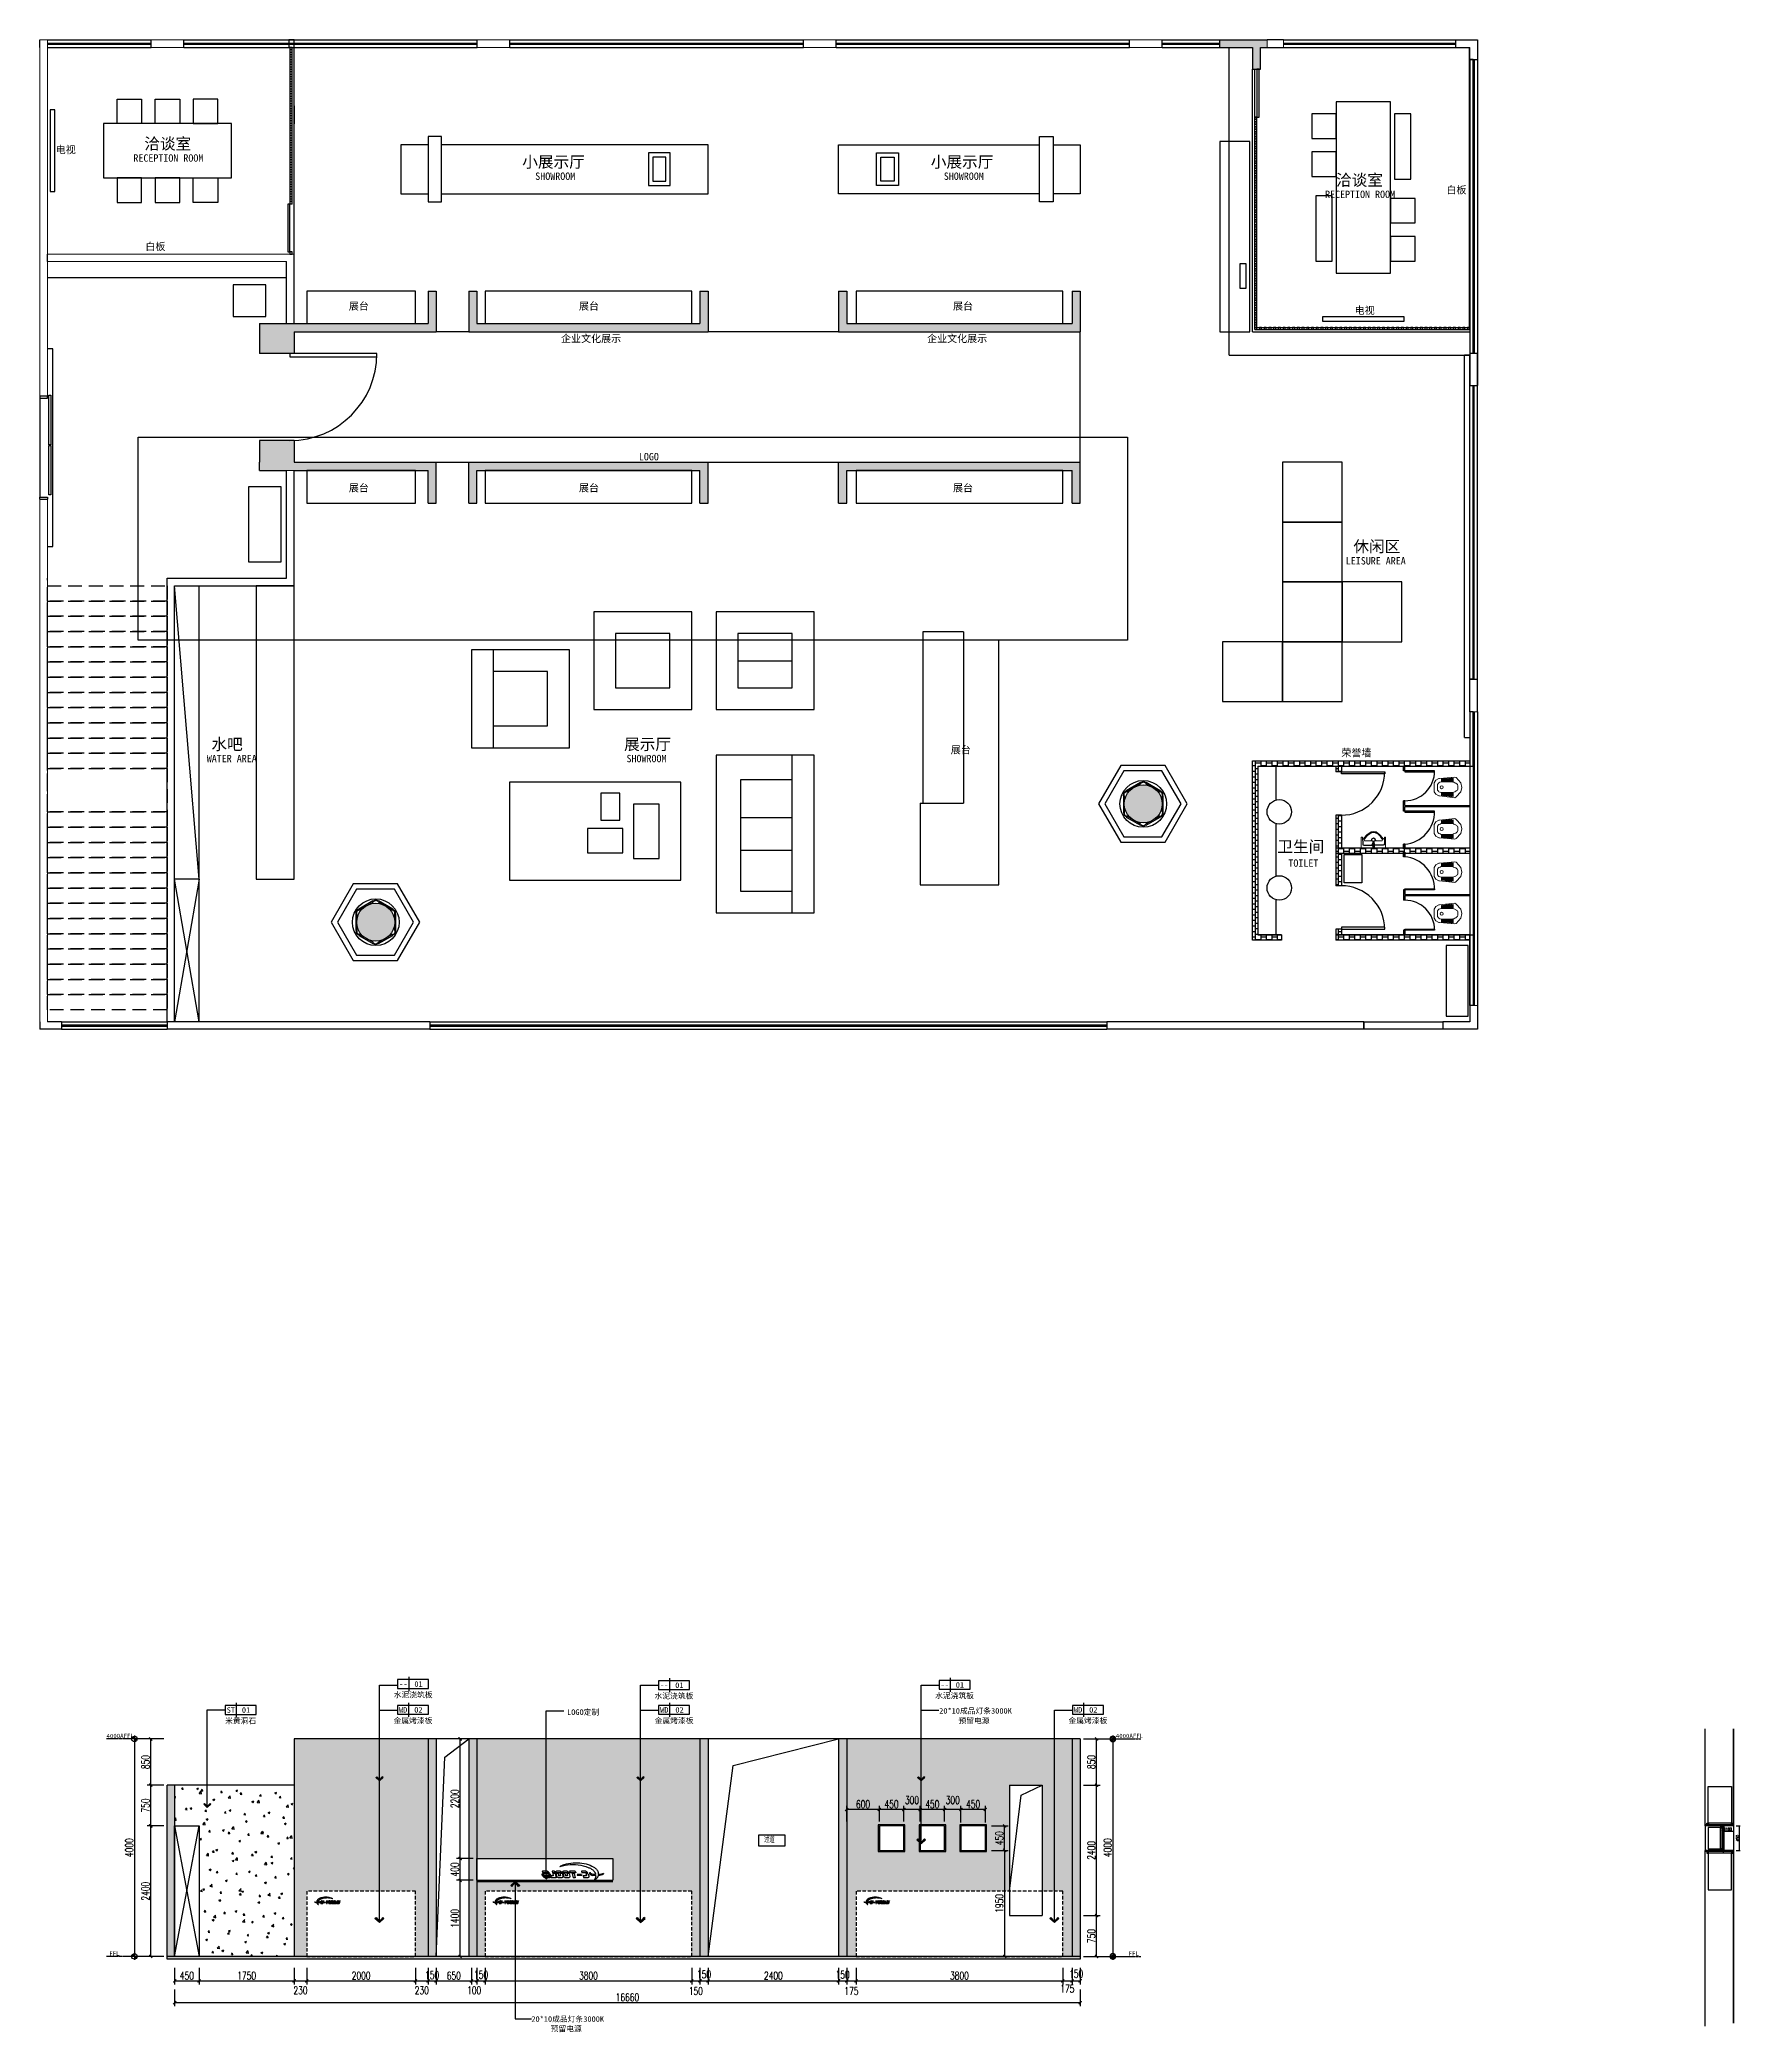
# Model space of a CAD drawing. Header units: millimetres. Extents: x 5625199 to 7433318, y -3316392 to -2552493.
# Drawn here: x 6339836 to 6371117, y -2677916 to -2641270 of the extents above; entities that cross this region are included whole.
import ezdxf
from ezdxf.enums import TextEntityAlignment as Align

# ---------------------------------------------------------------- set-up
doc = ezdxf.new("R2010")
doc.units = ezdxf.units.MM
doc.header["$PDMODE"] = 35
doc.header["$PDSIZE"] = -10
for name, pattern in [('DASHED', [19.05, 12.7, -6.35]), ('DASHEDX2', [38.1, 25.4, -12.7]), ('M-CENTER', [11.25, 7.5, -1.25, 1.25, -1.25])]:
    doc.linetypes.add(name, pattern=pattern)
for name, color, linetype in [('155', 155, 'Continuous'), ('250', 250, 'Continuous'), ('C-灯具', 51, 'Continuous'), ('D-外部标注', 165, 'Continuous'), ('DIM', 7, 'Continuous'), ('PL-固定家具', 155, 'Continuous'), ('PL-固定落地', 155, 'Continuous'), ('PL-天花', 30, 'Continuous'), ('PL-文字标注', 2, 'Continuous'), ('PL-新建墙体', 5, 'Continuous'), ('PL-活动家具', 15, 'Continuous'), ('PL-门', 4, 'Continuous')]:
    doc.layers.add(name, color=color, linetype=linetype)
doc.styles.add('03.YBC-宋体2.5', font='', dxfattribs={"width": 0.8, "height": 2.5})
doc.styles.add('dop-S', font='')
doc.styles.add('XZC', font='SIMPLEX.SHX', dxfattribs={"width": 0.7, "bigfont": 'hztxt.shx'})
doc.styles.add('宋体', font='', dxfattribs={"width": 0.7})
doc.styles.add('标注-尺寸', font='simplex.shx', dxfattribs={"width": 0.7})
doc.styles.add('黑体', font='simhei.ttf')
doc.styles.get('03.YBC-宋体2.5').set_extended_font_data('SimSun')
doc.styles.get('dop-S').set_extended_font_data('SimSun')
doc.styles.get('宋体').set_extended_font_data('SimSun')
doc.linetypes.add('LED_LINE', pattern='A,12.7,-5.08,["LED",XZC,S=2.54,R=0,X=-2.54,Y=-1.27],-6.35', length=24.13)
doc.dimstyles.new('90', dxfattribs={"dimscale": 0.9, "dimtxt": 150, "dimasz": 50, "dimexe": 120, "dimexo": 150, "dimgap": 30, "dimtad": 1, "dimdec": 0, "dimrnd": 5, "dimdsep": 46, "dimtxsty": '标注-尺寸', "dimblk": 'ARCHTICK', "dimcen": 0.2, "dimclrd": 8, "dimclre": 8, "dimclrt": 2, "dimadec": 0, "dimazin": 0, "dimtfac": 1, "dimtdec": 0, "dimtmove": 2, "dimatfit": 3, "dimldrblk": 'ccccc', "dimfxl": 300, "dimfxlon": 1, "dimtolj": 1, "dimtzin": 0, "dimarcsym": 0})
doc.dimstyles.new('MS55', dxfattribs={"dimscale": 0, "dimtxt": 5, "dimasz": 1, "dimexe": 1, "dimexo": 0.8, "dimgap": 1, "dimtad": 1, "dimdec": 0, "dimrnd": 5, "dimdsep": 46, "dimtxsty": '标注-尺寸', "dimblk": 'ARCHTICK', "dimcen": 0, "dimdle": 0.5, "dimclrd": 256, "dimclre": 256, "dimclrt": 50, "dimadec": 0, "dimazin": 0, "dimtfac": 1, "dimtdec": 0, "dimtix": 1, "dimtofl": 0, "dimtmove": 2, "dimatfit": 3, "dimldrblk": 'jt2', "dimfxl": 6, "dimfxlon": 1, "dimtvp": 1, "dimtolj": 1, "dimtzin": 0, "dimarcsym": 0})
doc.dimstyles.new('副本 100', dxfattribs={"dimscale": 0.8, "dimtxt": 180, "dimasz": 70, "dimexe": 80, "dimexo": 100, "dimgap": 30, "dimtad": 1, "dimdec": 0, "dimrnd": 5, "dimdsep": 46, "dimtxsty": '标注-尺寸', "dimblk": 'ARCHTICK', "dimcen": 0.2, "dimdle": 5, "dimclrd": 8, "dimclre": 8, "dimclrt": 2, "dimadec": 0, "dimazin": 0, "dimtfac": 1, "dimtdec": 0, "dimtmove": 2, "dimatfit": 3, "dimldrblk": 'ccccc', "dimfxl": 300, "dimfxlon": 1, "dimtolj": 1, "dimtzin": 0, "dimarcsym": 0})
pattern_1 = [(90, (712529.16, -478710.26), (-101.6, 3e-14), []), (180, (712529.16, -478710.264), (-101.6, -50.8), [101.6, -101.6])]
pattern_2 = [(0, (273595.86, -417279.7), (0, 203.2), [0, -203.2]), (0, (273597.9, -417350.83), (0, 203.2), [0, -203.2]), (0, (273604, -417241.1), (0, 203.2), [0, -203.2]), (338.1986, (273498.33, -417304.09), (609.60005548, -203.19998181), [21.8852496, -1072.3802784]), (216.8699, (273518.65, -417312.22), (609.5999833, 406.40002505), [10.16, -1005.84]), (130.6013, (273510.52, -417318.315), (1016.000085595, -1219.19980049), [18.734024, -1854.677317]), (206.5651, (273443.465, -417342.7), (-203.1998289, -203.2002661), [4.543755, -449.8252624]), (326.3099, (273439.4, -417344.73), (406.39991014, -203.20027117), [7.326579, -725.321587]), (108.4349, (273445.497, -417348.795), (-203.19967553, 406.4000883), [6.4257936, -636.149096]), (225, (273573.51, -417363.02), (-3e-14, -203.200063), [8.620963, -278.7471184]), (0, (273567.42, -417369.12), (203.2, 203.2), [12.192, -191.008]), (135, (273579.61, -417369.12), (-203.200065, 1e-14), [8.62096, -278.7471184]), (251.5651, (273549.13, -417232.97), (203.199675, 406.40009185), [6.425792, -636.149096]), (0, (273547.1, -417239.07), (203.2, 203.2), [10.16, -193.04]), (143.1301, (273557.257, -417239.067), (-609.5999833, 406.40002505), [10.16, -1005.84]), (213.6901, (273441.43, -417230.94), (406.3999075, 203.2002694), [7.326576, -725.321587]), (341.5651, (273435.337, -417235.003), (-406.40009185, 203.199675), [12.851584, -629.7233024]), (126.8699, (273447.53, -417239.067), (406.40002505, -609.5999833), [10.16, -1005.84]), (0, (273500.36, -417239.07), (0, 203.2), [0, -203.2]), (0, (273445.5, -417291.9), (0, 203.2), [0, -203.2]), (0, (273502.4, -417367.08), (0, 203.2), [0, -203.2]), (0, (273557.26, -417304.1), (0, 203.2), [0, -203.2]), (0, (273498.33, -417269.55), (0, 203.2), [0, -203.2]), (0, (273453.62, -417263.45), (0, 203.2), [0, -203.2]), (0, (273471.91, -417275.64), (0, 203.2), [0, -203.2]), (0, (273463.78, -417324.41), (0, 203.2), [0, -203.2]), (0, (273415.02, -417316.28), (0, 203.2), [0, -203.2]), (0, (273417.05, -417269.55), (0, 203.2), [0, -203.2]), (0, (273410.95, -417224.84), (0, 203.2), [0, -203.2]), (0, (273473.94, -417216.72), (0, 203.2), [0, -203.2]), (0, (273518.65, -417208.59), (0, 203.2), [0, -203.2]), (0, (273589.77, -417216.72), (0, 203.2), [0, -203.2]), (0, (273541, -417279.7), (0, 203.2), [0, -203.2]), (0, (273520.68, -417243.13), (0, 203.2), [0, -203.2]), (0, (273536.94, -417340.67), (0, 203.2), [0, -203.2]), (0, (273475.98, -417350.83), (0, 203.2), [0, -203.2]), (0, (273536.94, -417395.53), (0, 203.2), [0, -203.2]), (0, (273469.88, -417383.34), (0, 203.2), [0, -203.2]), (0, (273404.86, -417389.44), (0, 203.2), [0, -203.2]), (0, (273429.24, -417399.6), (0, 203.2), [0, -203.2]), (0, (273431.27, -417371.15), (0, 203.2), [0, -203.2]), (0, (273567.42, -417403.66), (0, 203.2), [0, -203.2]), (0, (273591.8, -417320.35), (0, 203.2), [0, -203.2]), (0, (273581.64, -417259.39), (0, 203.2), [0, -203.2]), (0, (273488.17, -417405.7), (0, 203.2), [0, -203.2])]

msp = doc.modelspace()

# ---------------------------------------------------------------- texts
at = {"color": 50, "style": '03.YBC-宋体2.5', "flags": 8}
for tag, p in [('LOGO定制', (6349830.51, -2672030.23)), ('20*10成品灯条', (6356857.74, -2672006.1)), ('预留电源', (6357021.49, -2672185.31)), ('3000K', (6357526.64, -2672006.37)), ('20*10成品灯条', (6349355.49, -2677674.8)), ('3000K', (6350024.39, -2677675.07)), ('预留电源', (6349519.23, -2677854.01))]:
    msp.add_attdef(tag, text='材料名称', height=102.06, dxfattribs=at).set_placement(p, align=Align.MIDDLE_CENTER)
at = {"layer": 'PL-文字标注', "color": 2, "style": '黑体'}
for s, height, p in [('电视', 135.168, (6340127.5, -2643358.74)), ('洽谈室', 211.2, (6341756.06, -2643285.76)), ('RECEPTION ROOM', 135.168, (6341556.49, -2643511.39)), ('小展示厅', 211.2, (6348710.37, -2643619.59)), ('小展示厅', 211.2, (6356226.14, -2643619.59)), ('SHOWROOM', 135.168, (6348950.25, -2643845.21)), ('SHOWROOM', 135.168, (6356466.02, -2643845.21)), ('洽谈室', 211.2, (6363680.14, -2643953.41)), ('白板', 135.168, (6365712.08, -2644097.76)), ('RECEPTION ROOM', 135.168, (6363480.58, -2644179.03)), ('白板', 135.168, (6341776.68, -2645139.17)), ('展台', 135.168, (6345520.35, -2646234.52)), ('展台', 135.168, (6349753.53, -2646234.52)), ('展台', 135.168, (6356635.04, -2646234.52)), ('电视', 135.168, (6364023.86, -2646313.99)), ('企业文化展示', 135.168, (6349423.7, -2646832.84)), ('企业文化展示', 135.168, (6356158.64, -2646832.84)), ('LOGO', 135.168, (6350856.08, -2649003.65)), ('展台', 135.168, (6345520.35, -2649579.1)), ('展台', 135.168, (6349753.53, -2649579.1)), ('展台', 135.168, (6356635.04, -2649579.1)), ('休闲区', 211.2, (6363999.79, -2650694.31)), ('LEISURE AREA', 135.168, (6363861.27, -2650919.94)), ('水吧', 211.2, (6342991.68, -2654331.27)), ('展示厅', 211.2, (6350584.15, -2654331.27)), ('展台', 135.168, (6356594.05, -2654397.08)), ('荣誉墙', 135.168, (6363780.25, -2654450.35)), ('WATER AREA', 135.168, (6342906.81, -2654556.89)), ('SHOWROOM', 135.168, (6350628.44, -2654556.89)), ('卫生间', 211.2, (6362602.19, -2656214.51)), ('TOILET', 135.168, (6362805.18, -2656480.14))]:
    msp.add_text(s, height=height, dxfattribs=at).set_placement(p)

# ---------------------------------------------------------------- blocks, each defined once
blk = doc.blocks.new('G$C6A503C8D')
for p, q in [((0, 131), (6, 155)), ((0, 131), (0, 131)), ((0, 131), (0, 130)), ((0, 131), (0, 131)), ((0, 130), (0, 130)), ((0, 130), (0, 130)), ((0, 130), (0, 130)), ((0, 130), (0, 130)), ((0, 130), (0, 129)), ((0, 130), (0, 130)), ((0, 130), (0, 130)), ((0, 130), (0, 130)), ((0, 130), (0, 130)), ((0, 130), (0, 130)), ((0, 130), (0, 130)), ((0, 129), (0, 129)), ((0, 129), (0, 129)), ((0, 129), (0, 129)), ((0, 129), (1, 129)), ((1, 129), (1, 129)), ((1, 129), (1, 129)), ((1, 129), (1, 129)), ((1, 129), (1, 129)), ((1, 129), (1, 129)), ((1, 129), (1, 129)), ((1, 129), (1, 129)), ((1, 129), (1, 129)), ((1, 129), (1, 129)), ((1, 129), (1, 129)), ((75, 129), (1, 129)), ((6, 155), (6, 155)), ((7, 155), (6, 155)), ((7, 156), (7, 156)), ((7, 156), (7, 156)), ((7, 156), (7, 155)), ((7, 156), (7, 156)), ((7, 156), (7, 156)), ((7, 156), (7, 156)), ((7, 156), (7, 156)), ((7, 156), (7, 156)), ((7, 156), (7, 156)), ((7, 156), (7, 156)), ((7, 156), (7, 156)), ((7, 156), (7, 156)), ((7, 156), (7, 156)), ((8, 156), (7, 156)), ((7, 156), (7, 156)), ((7, 155), (7, 155)), ((7, 155), (7, 155)), ((101, 156), (8, 156)), ((8, 156), (8, 156)), ((8, 156), (8, 156)), ((8, 156), (8, 156)), ((11, 198), (10, 196)), ((10, 196), (10, 194)), ((10, 194), (10, 192)), ((10, 192), (10, 190)), ((10, 190), (11, 188)), ((12, 203), (11, 202)), ((11, 202), (11, 200)), ((11, 200), (11, 198)), ((11, 188), (11, 186)), ((11, 186), (11, 185)), ((11, 185), (12, 183)), ((14, 207), (12, 203)), ((12, 183), (13, 181)), ((13, 181), (14, 179)), ((15, 210), (14, 207)), ((14, 179), (14, 178)), ((14, 178), (15, 176)), ((17, 213), (15, 210)), ((15, 176), (17, 175)), ((19, 215), (17, 213)), ((17, 175), (18, 173)), ((18, 173), (19, 172)), ((22, 218), (19, 215)), ((19, 172), (21, 170)), ((21, 170), (22, 169)), ((24, 221), (22, 218)), ((22, 169), (24, 168)), ((27, 223), (24, 221)), ((24, 168), (25, 167)), ((25, 167), (27, 166)), ((29, 225), (27, 223)), ((27, 166), (29, 165)), ((32, 227), (29, 225)), ((29, 165), (30, 165)), ((30, 165), (31, 165)), ((31, 165), (31, 165)), ((31, 165), (31, 165)), ((31, 165), (31, 165)), ((31, 165), (31, 165)), ((104, 165), (31, 165)), ((35, 229), (32, 227)), ((38, 231), (35, 229)), ((120, 231), (38, 231)), ((50, 199), (51, 200)), ((50, 199), (50, 198)), ((50, 199), (50, 199)), ((50, 199), (50, 199)), ((50, 198), (50, 197)), ((50, 198), (50, 198)), ((50, 197), (50, 196)), ((50, 197), (50, 197)), ((50, 196), (50, 195)), ((50, 196), (50, 196)), ((50, 196), (50, 196)), ((50, 195), (50, 194)), ((50, 195), (50, 195)), ((50, 194), (51, 194)), ((51, 201), (52, 202)), ((51, 200), (51, 201)), ((51, 201), (51, 201)), ((51, 194), (51, 193)), ((51, 194), (51, 194)), ((51, 193), (52, 193)), ((51, 193), (51, 193)), ((52, 202), (52, 202)), ((52, 202), (53, 202)), ((52, 193), (52, 192)), ((52, 192), (53, 192)), ((52, 192), (52, 192)), ((53, 202), (53, 203)), ((53, 203), (54, 203)), ((53, 192), (53, 191)), ((53, 192), (53, 192)), ((53, 191), (54, 191)), ((54, 203), (54, 203)), ((54, 203), (55, 203)), ((54, 191), (55, 191)), ((54, 191), (54, 191)), ((54, 191), (54, 191)), ((55, 203), (56, 203)), ((55, 191), (56, 191)), ((55, 191), (55, 191)), ((114, 203), (56, 203)), ((91, 191), (56, 191)), ((56, 191), (56, 191)), ((75, 129), (75, 129)), ((75, 129), (75, 129)), ((75, 129), (75, 129)), ((75, 129), (76, 129)), ((76, 129), (78, 130)), ((76, 129), (76, 129)), ((76, 129), (76, 129)), ((78, 130), (81, 131)), ((81, 131), (83, 133)), ((83, 133), (86, 134)), ((86, 134), (88, 136)), ((88, 136), (90, 138)), ((90, 138), (92, 140)), ((92, 190), (91, 191)), ((93, 190), (92, 190)), ((92, 140), (94, 142)), ((94, 190), (93, 190)), ((96, 189), (94, 190)), ((94, 142), (96, 144)), ((97, 189), (96, 189)), ((96, 144), (98, 147)), ((98, 188), (97, 189)), ((99, 187), (98, 188)), ((98, 147), (99, 149)), ((100, 186), (99, 187)), ((99, 149), (101, 152)), ((101, 186), (100, 186)), ((101, 185), (101, 186)), ((102, 184), (101, 185)), ((101, 156), (101, 156)), ((101, 156), (101, 156)), ((101, 156), (101, 156)), ((101, 156), (101, 156)), ((101, 156), (101, 156)), ((101, 156), (101, 156)), ((101, 156), (101, 156)), ((101, 156), (101, 156)), ((101, 156), (101, 156)), ((102, 156), (101, 156)), ((101, 156), (101, 156)), ((101, 152), (102, 154)), ((103, 183), (102, 184)), ((102, 155), (102, 156)), ((102, 156), (102, 156)), ((102, 156), (102, 156)), ((102, 156), (102, 156)), ((102, 156), (102, 156)), ((102, 156), (102, 156)), ((102, 155), (102, 155)), ((102, 155), (102, 155)), ((102, 155), (102, 155)), ((102, 154), (102, 155)), ((102, 155), (102, 155)), ((102, 155), (102, 155)), ((102, 155), (102, 155)), ((102, 155), (102, 155)), ((102, 155), (102, 155)), ((102, 155), (102, 155)), ((102, 155), (102, 155)), ((102, 154), (102, 154)), ((102, 154), (102, 154)), ((102, 154), (102, 154)), ((104, 182), (103, 183)), ((104, 181), (104, 182)), ((105, 180), (104, 181)), ((104, 165), (104, 165)), ((104, 165), (104, 165)), ((104, 165), (104, 165)), ((104, 165), (105, 165)), ((104, 165), (104, 165)), ((104, 165), (104, 165)), ((105, 179), (105, 180)), ((106, 178), (105, 179)), ((105, 166), (106, 167)), ((105, 165), (105, 166)), ((105, 166), (105, 166)), ((105, 165), (105, 165)), ((105, 165), (105, 165)), ((105, 165), (105, 165)), ((105, 165), (105, 165)), ((105, 165), (105, 165)), ((105, 165), (105, 165)), ((105, 165), (105, 165)), ((105, 165), (105, 165)), ((105, 165), (105, 165)), ((105, 165), (105, 165)), ((105, 165), (105, 165)), ((106, 176), (106, 178)), ((106, 175), (106, 176)), ((106, 174), (106, 175)), ((106, 173), (106, 174)), ((106, 172), (106, 173)), ((106, 170), (106, 172)), ((106, 169), (106, 170)), ((106, 168), (106, 169)), ((106, 167), (106, 168)), ((114, 203), (114, 203)), ((114, 203), (114, 203)), ((114, 203), (114, 203)), ((114, 203), (114, 203)), ((114, 203), (115, 203)), ((115, 204), (122, 229)), ((115, 204), (115, 204)), ((115, 204), (115, 204)), ((115, 204), (115, 204)), ((115, 204), (115, 204)), ((115, 204), (115, 204)), ((115, 204), (115, 204)), ((115, 203), (115, 204)), ((115, 204), (115, 204)), ((115, 204), (115, 204)), ((115, 204), (115, 204)), ((115, 204), (115, 204)), ((115, 204), (115, 204)), ((115, 204), (115, 204)), ((115, 204), (115, 204)), ((115, 204), (115, 204)), ((115, 203), (115, 203)), ((121, 231), (120, 231)), ((121, 231), (121, 231)), ((121, 231), (121, 231)), ((121, 231), (121, 231)), ((121, 230), (121, 231)), ((121, 231), (121, 231)), ((121, 231), (121, 231)), ((121, 231), (121, 231)), ((122, 230), (121, 230)), ((121, 230), (121, 230)), ((121, 230), (121, 230)), ((121, 230), (121, 230)), ((121, 230), (121, 230)), ((122, 230), (122, 230)), ((122, 230), (122, 230)), ((122, 230), (122, 230)), ((122, 229), (122, 230)), ((122, 230), (122, 230)), ((122, 230), (122, 230)), ((122, 230), (122, 230)), ((122, 230), (122, 230)), ((122, 230), (122, 230)), ((122, 229), (122, 229)), ((122, 229), (122, 229)), ((122, 229), (122, 229)), ((122, 229), (122, 229)), ((122, 229), (122, 229)), ((122, 229), (122, 229)), ((124, 206), (141, 230)), ((124, 206), (124, 205)), ((124, 206), (124, 206)), ((124, 205), (124, 205)), ((124, 205), (124, 205)), ((124, 205), (124, 205)), ((124, 205), (124, 205)), ((124, 205), (124, 205)), ((124, 205), (124, 205)), ((124, 205), (124, 205)), ((124, 205), (124, 205)), ((124, 205), (124, 205)), ((124, 205), (124, 205)), ((124, 205), (124, 204)), ((124, 204), (124, 204)), ((124, 204), (125, 204)), ((124, 204), (124, 204)), ((124, 204), (124, 204)), ((124, 204), (124, 204)), ((124, 204), (124, 204)), ((124, 204), (124, 204)), ((124, 204), (124, 204)), ((124, 204), (124, 204)), ((124, 204), (124, 204)), ((124, 204), (124, 204)), ((124, 204), (124, 204)), ((125, 204), (125, 204)), ((125, 204), (125, 203)), ((125, 204), (125, 204)), ((125, 203), (125, 203)), ((125, 203), (125, 203)), ((125, 203), (125, 203)), ((125, 203), (125, 203)), ((125, 203), (125, 203)), ((125, 203), (125, 203)), ((168, 203), (125, 203)), ((141, 231), (141, 231)), ((142, 231), (141, 231)), ((141, 231), (141, 230)), ((141, 230), (141, 230)), ((141, 230), (141, 230)), ((141, 230), (141, 230)), ((141, 230), (141, 230)), ((141, 230), (141, 230)), ((141, 230), (141, 230)), ((141, 230), (141, 230)), ((142, 231), (142, 231)), ((142, 231), (142, 231)), ((142, 231), (142, 231)), ((142, 231), (142, 231)), ((142, 231), (142, 231)), ((211, 231), (142, 231)), ((151, 129), (158, 156)), ((187, 129), (151, 129)), ((194, 156), (158, 156)), ((160, 165), (169, 202)), ((196, 165), (160, 165)), ((168, 203), (168, 203)), ((168, 203), (168, 203)), ((168, 203), (168, 203)), ((168, 203), (168, 203)), ((168, 203), (168, 203)), ((168, 203), (168, 203)), ((168, 203), (168, 203)), ((169, 203), (168, 203)), ((169, 203), (169, 203)), ((169, 203), (169, 203)), ((169, 203), (169, 203)), ((169, 203), (169, 203)), ((169, 203), (169, 203)), ((169, 203), (169, 203)), ((169, 203), (169, 203)), ((169, 203), (169, 203)), ((169, 203), (169, 203)), ((169, 203), (169, 203)), ((169, 202), (169, 203)), ((169, 202), (169, 202)), ((169, 202), (169, 202)), ((169, 202), (169, 202)), ((169, 202), (169, 202)), ((169, 202), (169, 202)), ((169, 202), (169, 202)), ((169, 202), (169, 202)), ((169, 202), (169, 202)), ((169, 202), (169, 202)), ((187, 129), (194, 156)), ((196, 165), (212, 229)), ((205, 154), (204, 153)), ((204, 153), (204, 152)), ((204, 152), (204, 150)), ((204, 150), (204, 149)), ((204, 149), (204, 148)), ((204, 148), (204, 147)), ((204, 147), (204, 145)), ((204, 145), (204, 144)), ((204, 144), (204, 143)), ((204, 143), (205, 142)), ((206, 156), (205, 156)), ((205, 156), (205, 156)), ((205, 156), (205, 156)), ((205, 156), (205, 156)), ((205, 156), (205, 155)), ((205, 155), (205, 155)), ((205, 155), (205, 155)), ((205, 155), (205, 154)), ((205, 142), (205, 140)), ((205, 140), (205, 139)), ((205, 139), (206, 138)), ((299, 156), (206, 156)), ((206, 156), (206, 156)), ((206, 156), (206, 156)), ((206, 156), (206, 156)), ((206, 156), (206, 156)), ((206, 156), (206, 156)), ((206, 156), (206, 156)), ((206, 156), (206, 156)), ((206, 156), (206, 156)), ((206, 156), (206, 156)), ((206, 156), (206, 156)), ((206, 156), (206, 156)), ((206, 138), (207, 137)), ((207, 137), (207, 136)), ((207, 136), (208, 135)), ((208, 166), (218, 203)), ((208, 166), (208, 165)), ((208, 166), (208, 166)), ((208, 166), (208, 166)), ((208, 166), (208, 166)), ((208, 166), (208, 166)), ((208, 166), (208, 166)), ((208, 166), (208, 166)), ((208, 166), (208, 166)), ((208, 166), (208, 166)), ((208, 166), (208, 166)), ((208, 166), (208, 166)), ((208, 165), (209, 165)), ((208, 165), (208, 165)), ((208, 165), (208, 165)), ((208, 135), (209, 134)), ((209, 165), (210, 165)), ((209, 165), (209, 165)), ((209, 165), (209, 165)), ((209, 165), (209, 165)), ((209, 165), (209, 165)), ((209, 165), (209, 165)), ((209, 165), (209, 165)), ((209, 165), (209, 165)), ((209, 165), (209, 165)), ((209, 165), (209, 165)), ((209, 165), (209, 165)), ((209, 165), (209, 165)), ((209, 165), (209, 165)), ((209, 134), (210, 133)), ((210, 165), (210, 165)), ((240, 165), (210, 165)), ((210, 133), (211, 132)), ((212, 231), (211, 231)), ((211, 231), (211, 231)), ((211, 231), (211, 231)), ((211, 231), (211, 231)), ((211, 231), (211, 231)), ((211, 231), (211, 231)), ((211, 231), (211, 231)), ((211, 132), (212, 131)), ((212, 230), (212, 231)), ((212, 230), (212, 230)), ((212, 230), (212, 230)), ((212, 229), (212, 230)), ((212, 230), (212, 230)), ((212, 230), (212, 230)), ((212, 230), (212, 230)), ((212, 230), (212, 230)), ((212, 230), (212, 230)), ((212, 230), (212, 230)), ((212, 230), (212, 230)), ((212, 230), (212, 230)), ((212, 230), (212, 230)), ((212, 230), (212, 230)), ((212, 230), (212, 230)), ((212, 229), (212, 229)), ((212, 229), (212, 229)), ((212, 229), (212, 229)), ((212, 229), (212, 229)), ((212, 229), (212, 229)), ((212, 229), (212, 229)), ((212, 131), (213, 131)), ((213, 131), (214, 130)), ((214, 130), (215, 130)), ((215, 130), (216, 129)), ((216, 129), (216, 129)), ((216, 129), (216, 129)), ((216, 129), (217, 129)), ((274, 129), (217, 129)), ((217, 129), (217, 129)), ((217, 129), (217, 129)), ((217, 129), (217, 129)), ((219, 206), (218, 203)), ((220, 208), (219, 206)), ((222, 211), (220, 208)), ((223, 213), (222, 211)), ((225, 215), (223, 213)), ((226, 217), (225, 215)), ((228, 219), (226, 217)), ((230, 221), (228, 219)), ((233, 223), (230, 221)), ((235, 224), (233, 223)), ((237, 226), (235, 224)), ((240, 227), (237, 226)), ((242, 228), (240, 227)), ((240, 165), (241, 165)), ((240, 165), (240, 165)), ((240, 165), (240, 165)), ((240, 165), (240, 165)), ((240, 165), (240, 165)), ((240, 165), (240, 165)), ((240, 165), (240, 165)), ((240, 165), (240, 165)), ((240, 165), (240, 165)), ((240, 165), (240, 165)), ((240, 165), (240, 165)), ((241, 166), (251, 202)), ((241, 166), (241, 166)), ((241, 166), (241, 166)), ((241, 165), (241, 166)), ((241, 165), (241, 165)), ((241, 165), (241, 165)), ((241, 165), (241, 165)), ((241, 165), (241, 165)), ((241, 165), (241, 165)), ((241, 165), (241, 165)), ((241, 165), (241, 165)), ((245, 229), (242, 228)), ((247, 229), (245, 229)), ((250, 230), (247, 229)), ((253, 230), (250, 230)), ((252, 203), (251, 203)), ((251, 203), (251, 203)), ((251, 203), (251, 203)), ((251, 203), (251, 203)), ((251, 203), (251, 203)), ((251, 203), (251, 203)), ((251, 203), (251, 203)), ((251, 203), (251, 203)), ((251, 203), (251, 202)), ((251, 203), (251, 203)), ((251, 203), (251, 203)), ((251, 203), (251, 203)), ((251, 203), (251, 203)), ((251, 203), (251, 203)), ((251, 202), (251, 202)), ((251, 202), (251, 202)), ((252, 203), (252, 203)), ((252, 203), (252, 203)), ((252, 203), (252, 203)), ((279, 203), (252, 203)), ((252, 203), (252, 203)), ((252, 203), (252, 203)), ((255, 231), (253, 230)), ((258, 231), (255, 231)), ((296, 231), (258, 231)), ((270, 56), (286, 48)), ((270, 56), (309, 46)), ((271, 166), (281, 202)), ((271, 166), (271, 165)), ((271, 166), (271, 166)), ((271, 166), (271, 166)), ((271, 166), (271, 166)), ((271, 166), (271, 166)), ((271, 166), (271, 166)), ((271, 166), (271, 166)), ((271, 166), (271, 166)), ((271, 166), (271, 166)), ((271, 166), (271, 166)), ((271, 166), (271, 166)), ((271, 165), (272, 165)), ((272, 165), (273, 165)), ((272, 165), (272, 165)), ((272, 165), (272, 165)), ((272, 165), (272, 165)), ((272, 165), (272, 165)), ((272, 165), (272, 165)), ((272, 165), (272, 165)), ((272, 165), (272, 165)), ((272, 165), (272, 165)), ((272, 165), (272, 165)), ((272, 165), (272, 165)), ((272, 165), (272, 165)), ((272, 165), (272, 165)), ((272, 165), (272, 165)), ((273, 165), (273, 165)), ((273, 165), (273, 165)), ((303, 165), (273, 165)), ((274, 129), (274, 129)), ((274, 129), (274, 129)), ((274, 129), (274, 129)), ((274, 129), (274, 129)), ((274, 129), (274, 129)), ((274, 129), (275, 129)), ((275, 129), (277, 130)), ((277, 130), (280, 131)), ((279, 203), (279, 203)), ((279, 203), (279, 203)), ((280, 203), (279, 203)), ((281, 203), (280, 203)), ((280, 203), (280, 203)), ((280, 203), (280, 203)), ((280, 203), (280, 203)), ((280, 203), (280, 203)), ((280, 203), (280, 203)), ((280, 203), (280, 203)), ((280, 203), (280, 203)), ((280, 203), (280, 203)), ((280, 203), (280, 203)), ((280, 203), (280, 203)), ((280, 203), (280, 203)), ((280, 203), (280, 203)), ((280, 203), (280, 203)), ((280, 131), (282, 133)), ((281, 202), (281, 203)), ((281, 203), (281, 203)), ((281, 202), (281, 202)), ((281, 202), (281, 202)), ((281, 202), (281, 202)), ((281, 202), (281, 202)), ((281, 202), (281, 202)), ((281, 202), (281, 202)), ((281, 202), (281, 202)), ((281, 202), (281, 202)), ((281, 202), (281, 202)), ((282, 133), (285, 134)), ((285, 134), (287, 136)), ((286, 48), (302, 41)), ((287, 136), (289, 138)), ((289, 138), (291, 140)), ((291, 140), (293, 142)), ((293, 142), (295, 144)), ((295, 144), (297, 147)), ((297, 230), (296, 231)), ((299, 230), (297, 230)), ((297, 147), (298, 149)), ((298, 149), (300, 152)), ((300, 230), (299, 230)), ((300, 156), (299, 156)), ((301, 229), (300, 230)), ((301, 156), (300, 156)), ((300, 156), (300, 156)), ((300, 156), (300, 156)), ((300, 156), (300, 156)), ((300, 156), (300, 156)), ((300, 156), (300, 156)), ((300, 156), (300, 156)), ((300, 156), (300, 156)), ((300, 156), (300, 156)), ((300, 156), (300, 156)), ((300, 156), (300, 156)), ((300, 156), (300, 156)), ((300, 152), (301, 154)), ((303, 229), (301, 229)), ((301, 155), (301, 156)), ((301, 156), (301, 156)), ((301, 156), (301, 156)), ((301, 156), (301, 156)), ((301, 154), (301, 155)), ((301, 155), (301, 155)), ((301, 155), (301, 155)), ((301, 155), (301, 155)), ((301, 155), (301, 155)), ((301, 155), (301, 155)), ((301, 155), (301, 155)), ((301, 155), (301, 155)), ((301, 155), (301, 155)), ((301, 155), (301, 155)), ((301, 155), (301, 155)), ((301, 154), (301, 154)), ((301, 154), (301, 154)), ((301, 154), (301, 154)), ((302, 41), (318, 34)), ((304, 228), (303, 229)), ((303, 165), (304, 165)), ((303, 165), (303, 165)), ((303, 165), (303, 165)), ((303, 165), (303, 165)), ((303, 165), (303, 165)), ((303, 165), (303, 165)), ((303, 165), (303, 165)), ((303, 165), (303, 165)), ((303, 165), (303, 165)), ((303, 165), (303, 165)), ((305, 228), (304, 228)), ((304, 166), (315, 206)), ((304, 166), (304, 166)), ((304, 166), (304, 166)), ((304, 165), (304, 166)), ((304, 165), (304, 165)), ((304, 165), (304, 165)), ((304, 165), (304, 165)), ((304, 165), (304, 165)), ((304, 165), (304, 165)), ((304, 165), (304, 165)), ((304, 165), (304, 165)), ((304, 165), (304, 165)), ((306, 227), (305, 228)), ((307, 226), (306, 227)), ((308, 225), (307, 226)), ((309, 224), (308, 225)), ((310, 223), (309, 224)), ((309, 46), (349, 37)), ((311, 222), (310, 223)), ((311, 154), (310, 153)), ((310, 153), (310, 152)), ((310, 152), (310, 150)), ((310, 150), (310, 149)), ((310, 149), (310, 148)), ((310, 148), (310, 147)), ((310, 147), (310, 145)), ((310, 145), (310, 144)), ((310, 144), (310, 143)), ((310, 143), (310, 142)), ((310, 142), (311, 140)), ((312, 221), (311, 222)), ((311, 156), (311, 155)), ((311, 156), (311, 156)), ((311, 156), (311, 156)), ((311, 156), (311, 156)), ((311, 156), (311, 156)), ((312, 156), (311, 156)), ((311, 155), (311, 155)), ((311, 155), (311, 154)), ((311, 155), (311, 155)), ((311, 140), (311, 139)), ((311, 139), (312, 138)), ((312, 220), (312, 221)), ((313, 219), (312, 220)), ((405, 156), (312, 156)), ((312, 156), (312, 156)), ((312, 156), (312, 156)), ((312, 156), (312, 156)), ((312, 156), (312, 156)), ((312, 156), (312, 156)), ((312, 156), (312, 156)), ((312, 156), (312, 156)), ((312, 156), (312, 156)), ((312, 156), (312, 156)), ((312, 156), (312, 156)), ((312, 138), (313, 137)), ((314, 218), (313, 219)), ((313, 137), (313, 136)), ((313, 136), (314, 135)), ((314, 216), (314, 218)), ((314, 215), (314, 216)), ((315, 214), (314, 215)), ((314, 166), (324, 203)), ((314, 166), (314, 165)), ((314, 166), (314, 166)), ((314, 166), (314, 166)), ((314, 166), (314, 166)), ((314, 166), (314, 166)), ((314, 166), (314, 166)), ((314, 166), (314, 166)), ((314, 166), (314, 166)), ((314, 166), (314, 166)), ((314, 166), (314, 166)), ((314, 166), (314, 166)), ((314, 165), (315, 165)), ((314, 165), (314, 165)), ((314, 165), (314, 165)), ((314, 165), (314, 165)), ((314, 135), (315, 134)), ((315, 212), (315, 214)), ((315, 211), (315, 212)), ((315, 210), (315, 211)), ((315, 208), (315, 210)), ((315, 207), (315, 208)), ((315, 206), (315, 207)), ((315, 165), (315, 165)), ((315, 165), (315, 165)), ((315, 165), (315, 165)), ((315, 165), (315, 165)), ((315, 165), (316, 165)), ((315, 165), (315, 165)), ((315, 165), (315, 165)), ((315, 165), (315, 165)), ((315, 165), (315, 165)), ((315, 165), (315, 165)), ((315, 165), (315, 165)), ((315, 165), (315, 165)), ((315, 165), (315, 165)), ((315, 134), (316, 133)), ((346, 165), (316, 165)), ((316, 133), (317, 132)), ((317, 132), (318, 131)), ((318, 131), (319, 131)), ((318, 34), (335, 28)), ((319, 131), (320, 130)), ((320, 130), (321, 130)), ((321, 130), (322, 129)), ((322, 129), (323, 129)), ((322, 129), (322, 129)), ((322, 129), (322, 129)), ((322, 129), (322, 129)), ((380, 129), (323, 129)), ((323, 129), (323, 129)), ((323, 129), (323, 129)), ((325, 206), (324, 203)), ((326, 208), (325, 206)), ((327, 211), (326, 208)), ((329, 213), (327, 211)), ((331, 215), (329, 213)), ((332, 217), (331, 215)), ((334, 219), (332, 217)), ((336, 221), (334, 219)), ((335, 28), (369, 19)), ((338, 223), (336, 221)), ((341, 224), (338, 223)), ((343, 226), (341, 224)), ((346, 227), (343, 226)), ((348, 228), (346, 227)), ((346, 165), (347, 165)), ((346, 165), (346, 165)), ((346, 165), (346, 165)), ((346, 165), (346, 165)), ((346, 165), (346, 165)), ((346, 165), (346, 165)), ((346, 165), (346, 165)), ((346, 165), (346, 165)), ((346, 165), (346, 165)), ((346, 165), (346, 165)), ((346, 165), (346, 165)), ((346, 165), (346, 165)), ((347, 166), (357, 202)), ((347, 166), (347, 166)), ((347, 166), (347, 166)), ((347, 165), (347, 166)), ((347, 165), (347, 165)), ((347, 165), (347, 165)), ((347, 165), (347, 165)), ((347, 165), (347, 165)), ((347, 165), (347, 165)), ((347, 165), (347, 165)), ((351, 229), (348, 228)), ((349, 37), (388, 31)), ((353, 229), (351, 229)), ((356, 230), (353, 229)), ((359, 230), (356, 230)), ((357, 203), (357, 202)), ((357, 203), (357, 203)), ((357, 203), (357, 203)), ((357, 203), (357, 203)), ((357, 203), (357, 203)), ((357, 203), (357, 203)), ((357, 203), (357, 203)), ((357, 203), (357, 203)), ((357, 203), (357, 203)), ((357, 203), (357, 203)), ((357, 203), (357, 203)), ((357, 203), (357, 203)), ((357, 203), (357, 203)), ((357, 203), (357, 203)), ((358, 203), (357, 203)), ((357, 202), (357, 202)), ((357, 202), (357, 202)), ((385, 203), (358, 203)), ((358, 203), (358, 203)), ((358, 203), (358, 203)), ((358, 203), (358, 203)), ((358, 203), (358, 203)), ((361, 231), (359, 230)), ((364, 231), (361, 231)), ((402, 231), (364, 231)), ((369, 19), (403, 11)), ((377, 166), (387, 202)), ((377, 166), (377, 166)), ((377, 166), (377, 166)), ((377, 166), (377, 166)), ((377, 166), (377, 166)), ((377, 166), (377, 166)), ((377, 166), (377, 165)), ((377, 166), (377, 166)), ((377, 166), (377, 166)), ((377, 166), (377, 166)), ((377, 166), (377, 166)), ((377, 166), (377, 166)), ((377, 165), (378, 165)), ((377, 165), (377, 165)), ((377, 165), (377, 165)), ((378, 165), (378, 165)), ((378, 165), (379, 165)), ((378, 165), (378, 165)), ((378, 165), (378, 165)), ((378, 165), (378, 165)), ((378, 165), (378, 165)), ((378, 165), (378, 165)), ((378, 165), (378, 165)), ((378, 165), (378, 165)), ((378, 165), (378, 165)), ((378, 165), (378, 165)), ((378, 165), (378, 165)), ((378, 165), (378, 165)), ((379, 165), (379, 165)), ((409, 165), (379, 165)), ((380, 129), (383, 130)), ((380, 129), (380, 129)), ((380, 129), (380, 129)), ((380, 129), (380, 129)), ((380, 129), (380, 129)), ((380, 129), (380, 129)), ((380, 129), (380, 129)), ((383, 130), (386, 131)), ((385, 203), (385, 203)), ((385, 203), (385, 203)), ((385, 203), (385, 203)), ((386, 203), (385, 203)), ((386, 203), (386, 203)), ((386, 203), (386, 203)), ((386, 203), (386, 203)), ((386, 203), (386, 203)), ((386, 203), (386, 203)), ((386, 203), (386, 203)), ((386, 203), (386, 203)), ((386, 203), (386, 203)), ((386, 203), (386, 203)), ((386, 203), (386, 203)), ((386, 203), (386, 203)), ((386, 203), (386, 203)), ((386, 203), (386, 203)), ((386, 203), (386, 203)), ((387, 202), (386, 203)), ((386, 131), (388, 133)), ((387, 202), (387, 202)), ((387, 202), (387, 202)), ((387, 202), (387, 202)), ((387, 202), (387, 202)), ((387, 202), (387, 202)), ((387, 202), (387, 202)), ((387, 202), (387, 202)), ((387, 202), (387, 202)), ((387, 202), (387, 202)), ((388, 133), (391, 134)), ((388, 31), (429, 28)), ((391, 134), (393, 136)), ((393, 136), (395, 138)), ((395, 138), (397, 140)), ((397, 140), (399, 142)), ((399, 142), (401, 144)), ((401, 144), (403, 147)), ((403, 230), (402, 231)), ((405, 230), (403, 230)), ((403, 147), (404, 149)), ((403, 11), (438, 6)), ((404, 149), (406, 152)), ((406, 230), (405, 230)), ((405, 156), (405, 156)), ((406, 156), (405, 156)), ((407, 229), (406, 230)), ((406, 156), (406, 156)), ((406, 156), (406, 156)), ((406, 156), (406, 156)), ((407, 156), (406, 156)), ((406, 156), (406, 156)), ((406, 156), (406, 156)), ((406, 156), (406, 156)), ((406, 156), (406, 156)), ((406, 156), (406, 156)), ((406, 156), (406, 156)), ((406, 156), (406, 156)), ((406, 156), (406, 156)), ((406, 152), (407, 154)), ((409, 229), (407, 229)), ((407, 156), (407, 156)), ((407, 155), (407, 156)), ((407, 156), (407, 156)), ((407, 155), (407, 155)), ((407, 155), (407, 155)), ((407, 155), (407, 155)), ((407, 155), (407, 155)), ((407, 155), (407, 155)), ((407, 154), (407, 155)), ((407, 155), (407, 155)), ((407, 155), (407, 155)), ((407, 155), (407, 155)), ((407, 155), (407, 155)), ((407, 155), (407, 155)), ((407, 154), (407, 154)), ((407, 154), (407, 154)), ((407, 154), (407, 154)), ((410, 228), (409, 229)), ((409, 165), (409, 165)), ((409, 165), (409, 165)), ((409, 165), (409, 165)), ((409, 165), (409, 165)), ((409, 165), (409, 165)), ((409, 165), (409, 165)), ((409, 165), (409, 165)), ((409, 165), (409, 165)), ((409, 165), (409, 165)), ((409, 165), (410, 165)), ((409, 165), (409, 165)), ((411, 228), (410, 228)), ((410, 166), (421, 206)), ((410, 166), (410, 166)), ((410, 166), (410, 166)), ((410, 165), (410, 166)), ((410, 165), (410, 165)), ((410, 165), (410, 165)), ((410, 165), (410, 165)), ((410, 165), (410, 165)), ((410, 165), (410, 165)), ((410, 165), (410, 165)), ((410, 165), (410, 165)), ((412, 227), (411, 228)), ((413, 226), (412, 227)), ((414, 225), (413, 226)), ((415, 224), (414, 225)), ((416, 223), (415, 224)), ((417, 222), (416, 223)), ((418, 221), (417, 222)), ((417, 131), (425, 155)), ((417, 131), (417, 131)), ((417, 131), (417, 130)), ((417, 131), (417, 131)), ((417, 131), (417, 131)), ((417, 130), (417, 130)), ((417, 130), (417, 130)), ((417, 130), (417, 130)), ((417, 130), (417, 130)), ((417, 130), (417, 130)), ((417, 130), (417, 130)), ((417, 130), (417, 130)), ((417, 130), (417, 130)), ((417, 130), (417, 130)), ((417, 130), (417, 129)), ((417, 130), (417, 130)), ((417, 130), (417, 130)), ((417, 129), (417, 129)), ((417, 129), (417, 129)), ((417, 129), (417, 129)), ((417, 129), (417, 129)), ((417, 129), (417, 129)), ((417, 129), (417, 129)), ((417, 129), (417, 129)), ((417, 129), (418, 129)), ((417, 129), (417, 129)), ((418, 220), (418, 221)), ((419, 219), (418, 220)), ((418, 129), (418, 129)), ((418, 129), (418, 129)), ((418, 129), (418, 129)), ((418, 129), (418, 129)), ((418, 129), (418, 129)), ((504, 129), (418, 129)), ((419, 218), (419, 219)), ((420, 216), (419, 218)), ((420, 215), (420, 216)), ((421, 214), (420, 215)), ((421, 212), (421, 214)), ((421, 211), (421, 212)), ((421, 210), (421, 211)), ((421, 208), (421, 210)), ((421, 207), (421, 208)), ((421, 206), (421, 207)), ((425, 155), (425, 155)), ((426, 155), (425, 155)), ((427, 156), (426, 156)), ((426, 156), (426, 156)), ((426, 156), (426, 156)), ((426, 156), (426, 156)), ((426, 155), (426, 155)), ((426, 156), (426, 156)), ((426, 156), (426, 156)), ((426, 156), (426, 156)), ((426, 156), (426, 156)), ((426, 156), (426, 155)), ((426, 156), (426, 156)), ((426, 156), (426, 156)), ((426, 156), (426, 156)), ((426, 156), (426, 156)), ((513, 156), (427, 156)), ((427, 156), (427, 156)), ((427, 156), (427, 156)), ((427, 156), (427, 156)), ((429, 28), (469, 27)), ((438, 6), (473, 2)), ((456, 166), (473, 230)), ((456, 166), (456, 166)), ((456, 166), (456, 166)), ((456, 166), (456, 166)), ((456, 166), (456, 166)), ((456, 166), (456, 166)), ((456, 166), (456, 165)), ((456, 166), (456, 166)), ((456, 166), (456, 166)), ((456, 166), (456, 166)), ((456, 166), (456, 166)), ((456, 166), (456, 166)), ((456, 165), (456, 165)), ((456, 165), (457, 165)), ((456, 165), (456, 165)), ((456, 165), (456, 165)), ((456, 165), (456, 165)), ((456, 165), (456, 165)), ((457, 165), (457, 165)), ((457, 165), (457, 165)), ((457, 165), (457, 165)), ((457, 165), (457, 165)), ((457, 165), (457, 165)), ((457, 165), (457, 165)), ((457, 165), (457, 165)), ((457, 165), (457, 165)), ((457, 165), (457, 165)), ((457, 165), (457, 165)), ((457, 165), (457, 165)), ((487, 165), (457, 165)), ((469, 27), (509, 28)), ((473, 231), (473, 230)), ((474, 231), (473, 231)), ((473, 230), (473, 230)), ((473, 230), (473, 230)), ((473, 230), (473, 230)), ((473, 230), (473, 230)), ((473, 230), (473, 230)), ((473, 230), (473, 230)), ((473, 230), (473, 230)), ((473, 230), (473, 230)), ((473, 230), (473, 230)), ((473, 230), (473, 230)), ((473, 230), (473, 230)), ((473, 230), (473, 230)), ((473, 230), (473, 230)), ((473, 2), (508, 0)), ((474, 231), (474, 231)), ((474, 231), (474, 231)), ((474, 231), (474, 231)), ((474, 231), (474, 231)), ((474, 231), (474, 231)), ((474, 231), (474, 231)), ((504, 231), (474, 231)), ((487, 165), (488, 165)), ((488, 165), (489, 165)), ((488, 165), (488, 165)), ((488, 165), (488, 165)), ((488, 165), (488, 165)), ((488, 165), (488, 165)), ((488, 165), (488, 165)), ((488, 165), (488, 165)), ((488, 165), (488, 165)), ((488, 165), (488, 165)), ((488, 165), (488, 165)), ((488, 165), (488, 165)), ((488, 165), (488, 165)), ((488, 165), (488, 165)), ((489, 166), (505, 229)), ((489, 165), (489, 166)), ((489, 166), (489, 166)), ((489, 166), (489, 166)), ((489, 165), (489, 165)), ((489, 165), (489, 165)), ((489, 165), (489, 165)), ((489, 165), (489, 165)), ((505, 231), (504, 231)), ((504, 231), (504, 231)), ((504, 231), (504, 231)), ((504, 231), (504, 231)), ((504, 231), (504, 231)), ((504, 129), (504, 129)), ((504, 129), (504, 129)), ((504, 129), (504, 129)), ((504, 129), (504, 129)), ((504, 129), (505, 129)), ((504, 129), (504, 129)), ((504, 129), (504, 129)), ((504, 129), (504, 129)), ((504, 129), (504, 129)), ((505, 231), (505, 231)), ((505, 231), (505, 231)), ((505, 230), (505, 231)), ((505, 230), (505, 230)), ((505, 230), (505, 230)), ((505, 230), (505, 230)), ((505, 230), (505, 230)), ((505, 230), (505, 230)), ((505, 230), (505, 230)), ((505, 230), (505, 230)), ((505, 229), (505, 230)), ((505, 230), (505, 230)), ((505, 230), (505, 230)), ((505, 230), (505, 230)), ((505, 230), (505, 230)), ((505, 230), (505, 230)), ((505, 230), (505, 230)), ((505, 229), (505, 229)), ((505, 229), (505, 229)), ((505, 229), (505, 229)), ((505, 229), (505, 229)), ((505, 229), (505, 229)), ((505, 229), (505, 229)), ((505, 130), (514, 154)), ((505, 129), (505, 130)), ((505, 130), (505, 130)), ((505, 130), (505, 130)), ((505, 130), (505, 130)), ((505, 130), (505, 130)), ((505, 129), (505, 129)), ((505, 129), (505, 129)), ((505, 129), (505, 129)), ((505, 129), (505, 129)), ((505, 129), (505, 129)), ((508, 0), (543, 0)), ((509, 28), (549, 32)), ((513, 156), (513, 156)), ((513, 156), (513, 156)), ((513, 156), (513, 156)), ((513, 156), (513, 156)), ((513, 156), (513, 156)), ((513, 156), (513, 156)), ((513, 156), (513, 156)), ((513, 156), (513, 156)), ((513, 156), (513, 156)), ((513, 156), (513, 156)), ((513, 156), (513, 156)), ((514, 156), (513, 156)), ((514, 155), (514, 156)), ((514, 156), (514, 156)), ((514, 156), (514, 156)), ((514, 156), (514, 156)), ((514, 156), (514, 156)), ((514, 155), (514, 155)), ((514, 155), (514, 155)), ((514, 155), (514, 155)), ((514, 154), (514, 155)), ((514, 155), (514, 155)), ((514, 155), (514, 155)), ((514, 155), (514, 155)), ((514, 155), (514, 155)), ((514, 155), (514, 155)), ((514, 155), (514, 155)), ((514, 155), (514, 155)), ((514, 154), (514, 154)), ((514, 154), (514, 154)), ((534, 180), (540, 196)), ((534, 180), (534, 180)), ((534, 180), (534, 180)), ((534, 180), (534, 180)), ((534, 180), (534, 180)), ((534, 180), (534, 180)), ((534, 180), (534, 180)), ((534, 180), (534, 180)), ((534, 180), (534, 180)), ((534, 180), (534, 179)), ((534, 179), (534, 179)), ((534, 179), (534, 179)), ((534, 179), (534, 179)), ((534, 179), (534, 179)), ((534, 179), (534, 179)), ((534, 179), (534, 179)), ((534, 179), (535, 179)), ((535, 179), (535, 179)), ((535, 179), (535, 178)), ((535, 179), (535, 179)), ((535, 179), (535, 179)), ((535, 179), (535, 179)), ((535, 179), (535, 179)), ((535, 179), (535, 179)), ((535, 179), (535, 179)), ((535, 178), (535, 178)), ((535, 178), (536, 178)), ((535, 178), (535, 178)), ((535, 178), (535, 178)), ((535, 178), (535, 178)), ((536, 178), (536, 178)), ((600, 178), (536, 178)), ((541, 197), (540, 197)), ((540, 197), (540, 197)), ((540, 197), (540, 196)), ((540, 197), (540, 197)), ((540, 196), (540, 196)), ((540, 196), (540, 196)), ((540, 196), (540, 196)), ((540, 196), (540, 196)), ((540, 196), (540, 196)), ((540, 196), (540, 196)), ((540, 196), (540, 196)), ((541, 197), (541, 197)), ((541, 197), (541, 197)), ((541, 197), (541, 197)), ((541, 197), (541, 197)), ((541, 197), (541, 197)), ((541, 197), (541, 197)), ((541, 197), (541, 197)), ((541, 197), (541, 197)), ((605, 197), (541, 197)), ((543, 0), (576, 1)), ((549, 32), (589, 38)), ((576, 1), (608, 5)), ((589, 38), (628, 47)), ((599, 131), (608, 155)), ((599, 131), (599, 131)), ((599, 131), (599, 131)), ((599, 131), (599, 130)), ((599, 131), (599, 131)), ((599, 130), (599, 130)), ((599, 130), (599, 130)), ((599, 130), (599, 130)), ((599, 130), (599, 130)), ((599, 130), (599, 130)), ((599, 130), (599, 130)), ((599, 130), (599, 129)), ((599, 130), (599, 130)), ((599, 130), (599, 130)), ((599, 130), (599, 130)), ((599, 130), (599, 130)), ((599, 130), (599, 130)), ((599, 129), (599, 129)), ((599, 129), (599, 129)), ((599, 129), (599, 129)), ((599, 129), (599, 129)), ((599, 129), (600, 129)), ((599, 129), (599, 129)), ((599, 129), (599, 129)), ((600, 178), (600, 179)), ((600, 179), (601, 179)), ((600, 178), (600, 178)), ((600, 178), (600, 178)), ((600, 178), (600, 178)), ((600, 178), (600, 178)), ((600, 178), (600, 178)), ((600, 178), (600, 178)), ((600, 129), (600, 129)), ((600, 129), (600, 129)), ((600, 129), (600, 129)), ((600, 129), (600, 129)), ((600, 129), (600, 129)), ((600, 129), (600, 129)), ((600, 129), (600, 129)), ((667, 129), (600, 129)), ((601, 179), (607, 195)), ((601, 179), (601, 179)), ((601, 179), (601, 179)), ((601, 179), (601, 179)), ((601, 179), (601, 179)), ((601, 179), (601, 179)), ((601, 179), (601, 179)), ((601, 179), (601, 179)), ((601, 179), (601, 179)), ((601, 179), (601, 179)), ((601, 179), (601, 179)), ((601, 179), (601, 179)), ((606, 197), (605, 197)), ((606, 196), (606, 197)), ((606, 197), (606, 197)), ((606, 197), (606, 197)), ((606, 197), (606, 197)), ((606, 197), (606, 197)), ((606, 197), (606, 197)), ((606, 197), (606, 197)), ((606, 197), (606, 197)), ((606, 197), (606, 197)), ((606, 197), (606, 197)), ((606, 197), (606, 197)), ((607, 196), (606, 196)), ((606, 196), (606, 196)), ((607, 195), (607, 196)), ((607, 196), (607, 196)), ((607, 196), (607, 196)), ((607, 196), (607, 196)), ((607, 196), (607, 196)), ((607, 196), (607, 196)), ((607, 196), (607, 196)), ((607, 196), (607, 196)), ((607, 196), (607, 196)), ((607, 196), (607, 196)), ((607, 195), (607, 195)), ((607, 195), (607, 195)), ((607, 195), (607, 195)), ((607, 195), (607, 195)), ((607, 195), (607, 195)), ((607, 195), (607, 195)), ((608, 156), (608, 156)), ((608, 156), (608, 156)), ((608, 156), (608, 156)), ((608, 156), (608, 156)), ((608, 156), (608, 156)), ((608, 156), (608, 156)), ((608, 156), (608, 156)), ((608, 156), (608, 156)), ((608, 156), (608, 156)), ((608, 156), (608, 156)), ((608, 156), (608, 155)), ((609, 156), (608, 156)), ((608, 155), (608, 155)), ((608, 155), (608, 155)), ((608, 155), (608, 155)), ((608, 5), (640, 10)), ((609, 156), (609, 156)), ((609, 156), (609, 156)), ((694, 156), (609, 156)), ((609, 156), (609, 156)), ((609, 156), (609, 156)), ((625, 203), (635, 231)), ((676, 203), (625, 203)), ((628, 47), (667, 58)), ((696, 231), (635, 231)), ((640, 10), (671, 18)), ((668, 167), (667, 166)), ((667, 166), (667, 166)), ((667, 166), (667, 166)), ((667, 166), (667, 166)), ((667, 166), (667, 166)), ((667, 166), (667, 166)), ((667, 166), (667, 166)), ((667, 166), (667, 166)), ((667, 166), (668, 166)), ((667, 129), (671, 130)), ((667, 58), (705, 72)), ((668, 167), (679, 199)), ((668, 167), (668, 167)), ((668, 166), (668, 165)), ((668, 166), (668, 166)), ((668, 166), (668, 166)), ((668, 165), (668, 165)), ((668, 165), (668, 165)), ((668, 165), (668, 165)), ((668, 165), (668, 165)), ((668, 165), (668, 165)), ((668, 165), (669, 165)), ((668, 165), (668, 165)), ((668, 165), (668, 165)), ((668, 165), (668, 165)), ((668, 165), (668, 165)), ((668, 165), (668, 165)), ((668, 165), (668, 165)), ((668, 165), (668, 165)), ((669, 165), (669, 165)), ((669, 165), (669, 165)), ((669, 165), (669, 165)), ((699, 165), (669, 165)), ((669, 165), (669, 165)), ((671, 130), (674, 132)), ((671, 18), (702, 27)), ((674, 132), (677, 134)), ((677, 203), (676, 203)), ((676, 203), (676, 203)), ((676, 203), (676, 203)), ((677, 203), (677, 203)), ((677, 203), (677, 203)), ((677, 203), (677, 203)), ((678, 203), (677, 203)), ((677, 203), (677, 203)), ((677, 134), (680, 136)), ((678, 202), (678, 203)), ((678, 203), (678, 203)), ((678, 202), (678, 202)), ((678, 202), (678, 202)), ((679, 202), (678, 202)), ((679, 202), (679, 202)), ((679, 201), (679, 202)), ((679, 200), (679, 201)), ((679, 201), (679, 201)), ((679, 201), (679, 201)), ((679, 201), (679, 201)), ((679, 201), (679, 201)), ((679, 200), (679, 200)), ((679, 199), (679, 200)), ((679, 200), (679, 200)), ((679, 200), (679, 200)), ((679, 199), (679, 199)), ((679, 199), (679, 199)), ((679, 199), (679, 199)), ((680, 136), (682, 138)), ((682, 138), (685, 140)), ((685, 140), (687, 143)), ((687, 143), (690, 145)), ((690, 145), (692, 148)), ((692, 148), (694, 151)), ((695, 156), (694, 156)), ((694, 156), (694, 156)), ((694, 151), (696, 154)), ((695, 156), (695, 156)), ((695, 156), (695, 156)), ((695, 156), (695, 156)), ((695, 156), (695, 156)), ((695, 156), (695, 156)), ((695, 156), (695, 156)), ((695, 156), (695, 156)), ((696, 156), (695, 156)), ((695, 156), (695, 156)), ((695, 156), (695, 156)), ((695, 156), (695, 156)), ((695, 156), (695, 156)), ((697, 230), (696, 231)), ((696, 155), (696, 156)), ((696, 156), (696, 156)), ((696, 155), (696, 155)), ((696, 154), (696, 155)), ((696, 155), (696, 155)), ((696, 155), (696, 155)), ((696, 155), (696, 155)), ((696, 155), (696, 155)), ((696, 155), (696, 155)), ((696, 155), (696, 155)), ((696, 155), (696, 155)), ((696, 155), (696, 155)), ((696, 155), (696, 155)), ((696, 155), (696, 155)), ((696, 154), (696, 154)), ((696, 154), (696, 154)), ((696, 154), (696, 154)), ((696, 154), (696, 154)), ((698, 230), (697, 230)), ((700, 230), (698, 230)), ((699, 165), (699, 165)), ((699, 165), (699, 165)), ((699, 165), (699, 165)), ((699, 165), (699, 165)), ((699, 165), (700, 165)), ((699, 165), (699, 165)), ((699, 165), (699, 165)), ((699, 165), (699, 165)), ((699, 165), (699, 165)), ((701, 229), (700, 230)), ((700, 166), (714, 203)), ((700, 165), (700, 166)), ((700, 166), (700, 166)), ((700, 165), (700, 165)), ((700, 165), (700, 165)), ((700, 165), (700, 165)), ((700, 165), (700, 165)), ((700, 165), (700, 165)), ((700, 165), (700, 165)), ((700, 165), (700, 165)), ((700, 165), (700, 165)), ((702, 229), (701, 229)), ((703, 228), (702, 229)), ((702, 27), (732, 39)), ((705, 228), (703, 228)), ((706, 227), (705, 228)), ((705, 72), (716, 76)), ((707, 226), (706, 227)), ((708, 225), (707, 226)), ((709, 224), (708, 225)), ((710, 223), (709, 224)), ((710, 222), (710, 223)), ((711, 221), (710, 222)), ((712, 220), (711, 221)), ((713, 219), (712, 220)), ((713, 218), (713, 219)), ((714, 217), (713, 218)), ((714, 215), (714, 217)), ((714, 214), (714, 215)), ((714, 213), (714, 214)), ((715, 211), (714, 213)), ((714, 206), (715, 207)), ((714, 205), (714, 206)), ((714, 203), (714, 205)), ((715, 210), (715, 211)), ((715, 209), (715, 210)), ((715, 207), (715, 209)), ((716, 76), (726, 80)), ((726, 80), (737, 85)), ((729, 163), (728, 161)), ((728, 161), (728, 158)), ((728, 158), (728, 156)), ((728, 156), (728, 154)), ((728, 154), (728, 153)), ((728, 153), (728, 153)), ((728, 153), (728, 153)), ((728, 153), (728, 153)), ((728, 153), (729, 152)), ((730, 168), (729, 165)), ((729, 165), (729, 163)), ((729, 152), (729, 152)), ((729, 152), (729, 152)), ((729, 152), (729, 151)), ((729, 152), (729, 152)), ((729, 151), (730, 151)), ((729, 151), (729, 151)), ((729, 151), (729, 151)), ((729, 151), (729, 151)), ((731, 170), (730, 168)), ((730, 151), (730, 150)), ((730, 150), (730, 150)), ((730, 150), (731, 150)), ((730, 150), (730, 150)), ((730, 150), (730, 150)), ((732, 172), (731, 170)), ((731, 150), (731, 150)), ((731, 150), (732, 150)), ((731, 150), (731, 150)), ((731, 150), (731, 150)), ((733, 174), (732, 172)), ((732, 150), (732, 149)), ((732, 149), (732, 149)), ((732, 149), (733, 149)), ((732, 39), (762, 52)), ((734, 176), (733, 174)), ((733, 149), (733, 150)), ((733, 150), (733, 150)), ((733, 150), (734, 150)), ((733, 149), (733, 149)), ((735, 178), (734, 176)), ((734, 150), (734, 150)), ((734, 150), (734, 150)), ((734, 150), (734, 150)), ((734, 150), (735, 150)), ((736, 180), (735, 178)), ((735, 151), (736, 151)), ((735, 151), (735, 151)), ((735, 150), (735, 151)), ((735, 150), (735, 150)), ((735, 150), (735, 150)), ((738, 182), (736, 180)), ((737, 153), (736, 151)), ((736, 151), (736, 151)), ((736, 151), (736, 151)), ((738, 155), (737, 153)), ((737, 85), (747, 91)), ((740, 183), (738, 182)), ((739, 157), (738, 155)), ((740, 159), (739, 157)), ((741, 185), (740, 183)), ((741, 161), (740, 159)), ((743, 186), (741, 185)), ((742, 163), (741, 161)), ((744, 165), (742, 163)), ((745, 187), (743, 186)), ((746, 166), (744, 165)), ((747, 189), (745, 187)), ((747, 168), (746, 166)), ((749, 190), (747, 189)), ((749, 169), (747, 168)), ((747, 91), (756, 97)), ((752, 191), (749, 190)), ((751, 170), (749, 169)), ((753, 171), (751, 170)), ((754, 191), (752, 191)), ((755, 172), (753, 171)), ((756, 192), (754, 191)), ((757, 173), (755, 172)), ((756, 192), (768, 194)), ((756, 97), (766, 104)), ((765, 176), (757, 173)), ((762, 52), (790, 67)), ((773, 178), (765, 176)), ((766, 104), (774, 111)), ((778, 196), (768, 194)), ((782, 180), (773, 178)), ((774, 111), (783, 119)), ((788, 197), (778, 196)), ((790, 181), (782, 180)), ((783, 119), (791, 128)), ((798, 197), (788, 197)), ((799, 182), (790, 181)), ((790, 67), (798, 72)), ((791, 128), (798, 137)), ((795, 269), (803, 255)), ((801, 266), (795, 269)), ((808, 197), (798, 197)), ((798, 137), (804, 146)), ((798, 72), (805, 76)), ((808, 182), (799, 182)), ((807, 263), (801, 266)), ((803, 255), (811, 241)), ((804, 146), (806, 149)), ((805, 76), (812, 82)), ((806, 149), (808, 151)), ((813, 260), (807, 263)), ((818, 196), (808, 197)), ((816, 182), (808, 182)), ((808, 151), (810, 154)), ((810, 154), (811, 157)), ((813, 236), (811, 241)), ((811, 157), (813, 160)), ((812, 82), (818, 87)), ((818, 256), (813, 260)), ((815, 231), (813, 236)), ((813, 160), (814, 163)), ((814, 163), (815, 166)), ((816, 226), (815, 231)), ((815, 169), (816, 172)), ((815, 166), (815, 169)), ((818, 221), (816, 226)), ((817, 179), (816, 182)), ((816, 175), (817, 179)), ((816, 172), (816, 175)), ((823, 252), (818, 256)), ((818, 216), (818, 221)), ((819, 211), (818, 216)), ((818, 196), (819, 201)), ((818, 87), (824, 93)), ((819, 206), (819, 211)), ((819, 201), (819, 206)), ((828, 247), (823, 252)), ((824, 93), (830, 100)), ((833, 242), (828, 247)), ((830, 100), (835, 107)), ((837, 237), (833, 242)), ((835, 107), (840, 114)), ((841, 232), (837, 237)), ((840, 114), (845, 121)), ((845, 226), (841, 232)), ((848, 220), (845, 226)), ((845, 121), (849, 129)), ((851, 214), (848, 220)), ((849, 129), (851, 134)), ((853, 208), (851, 214)), ((851, 134), (853, 140)), ((855, 202), (853, 208)), ((853, 140), (855, 145)), ((857, 195), (855, 202)), ((855, 145), (857, 151)), ((867, 195), (857, 195)), ((857, 151), (858, 157)), ((858, 157), (859, 163)), ((859, 175), (859, 181)), ((875, 180), (859, 181)), ((859, 169), (859, 175)), ((859, 163), (859, 169)), ((876, 194), (867, 195)), ((892, 178), (875, 180)), ((886, 192), (876, 194)), ((896, 190), (886, 192)), ((908, 175), (892, 178)), ((905, 187), (896, 190)), ((914, 184), (905, 187)), ((924, 171), (908, 175)), ((917, 184), (914, 184)), ((919, 183), (917, 184)), ((921, 182), (919, 183)), ((923, 181), (921, 182)), ((925, 180), (923, 181)), ((939, 166), (924, 171)), ((927, 179), (925, 180)), ((929, 178), (927, 179)), ((931, 176), (929, 178)), ((932, 175), (931, 176)), ((934, 173), (932, 175)), ((935, 171), (934, 173)), ((937, 169), (935, 171)), ((938, 168), (937, 169)), ((939, 166), (938, 168))]:
    blk.add_line(p, q)
blk = doc.blocks.new('GRDRDRD')
at = {"lineweight": 9}
for points in [[(5099847, -2519310), (5099792, -2519279), (5099760, -2519231), (5099760, -2519145), (5099760, -2519066), (5099792, -2519018), (5099847, -2518987)], [(5099839, -2519073), (5099847, -2519066), (5099863, -2519058), (5099871, -2519058), (5099886, -2519050), (5100100, -2519050)], [(5099847, -2518987), (5099855, -2518987)], [(5100139, -2518955), (5099855, -2518987)], [(5100100, -2519050), (5100107, -2519050)], [(5100107, -2519050), (5100123, -2519058), (5100139, -2519066), (5100155, -2519073), (5100163, -2519081), (5100178, -2519089), (5100186, -2519097)], [(5100139, -2518955), (5100163, -2518971)], [(5100163, -2518971), (5100250, -2519066), (5100265, -2519145), (5100250, -2519231), (5100163, -2519326)], [(5099823, -2519097), (5099839, -2519073)], [(5099823, -2519200), (5099823, -2519097)], [(5099839, -2519223), (5099823, -2519200)], [(5100107, -2519247), (5100100, -2519247), (5099886, -2519247), (5099871, -2519239), (5099863, -2519239), (5099847, -2519231), (5099839, -2519223)], [(5100139, -2519334), (5099855, -2519310), (5099847, -2519310)], [(5100107, -2519239), (5100100, -2519247)], [(5100186, -2519200), (5100178, -2519208), (5100163, -2519216), (5100155, -2519223), (5100139, -2519231), (5100123, -2519239), (5100107, -2519239)], [(5100163, -2519326), (5100139, -2519334)], [(5100186, -2519097), (5100194, -2519113)], [(5100194, -2519176), (5100186, -2519200)], [(5100194, -2519176), (5100194, -2519113)]]:
    blk.add_lwpolyline(points, dxfattribs=at)
at = {"lineweight": 13}
for points in [[(5099894, -2518995), (5099910, -2518995), (5099910, -2519042), (5099894, -2519042)], [(5099926, -2518995), (5099942, -2518995), (5099942, -2519042), (5099926, -2519042)], [(5099950, -2518995), (5099965, -2518987), (5099965, -2519042), (5099950, -2519042)], [(5099981, -2518987), (5099997, -2518987), (5099997, -2519042), (5099981, -2519042)], [(5100013, -2518987), (5100021, -2518987), (5100021, -2519042), (5100013, -2519042)], [(5100052, -2519042), (5100036, -2519042), (5100036, -2518979), (5100052, -2518979)], [(5100084, -2519042), (5100068, -2519042), (5100068, -2518979), (5100084, -2518979)], [(5100107, -2519042), (5100100, -2519042), (5100100, -2518979), (5100107, -2518979)], [(5099894, -2519176), (5099878, -2519168), (5099871, -2519152), (5099878, -2519129), (5099894, -2519121), (5099918, -2519129), (5099926, -2519152), (5099918, -2519168)], [(5100084, -2519318), (5100068, -2519318), (5100068, -2519255), (5100084, -2519255)], [(5100100, -2519318), (5100100, -2519255), (5100107, -2519255), (5100107, -2519318)]]:
    blk.add_lwpolyline(points, close=True, dxfattribs=at)
for points in [[(5099894, -2519302), (5099894, -2519255), (5099910, -2519255), (5099910, -2519302)], [(5099910, -2519302), (5099894, -2519302)], [(5099926, -2519302), (5099926, -2519255), (5099942, -2519255), (5099942, -2519302)], [(5099942, -2519302), (5099926, -2519302)], [(5099950, -2519302), (5099950, -2519255), (5099965, -2519255), (5099965, -2519302)], [(5099965, -2519302), (5099950, -2519302)], [(5099981, -2519310), (5099981, -2519255), (5099997, -2519255), (5099997, -2519310)], [(5099997, -2519310), (5099981, -2519310)], [(5100013, -2519310), (5100013, -2519255), (5100021, -2519255), (5100021, -2519310)], [(5100021, -2519310), (5100013, -2519310)], [(5100036, -2519310), (5100036, -2519255), (5100052, -2519255), (5100052, -2519318), (5100036, -2519310)]]:
    blk.add_lwpolyline(points, dxfattribs=at)
blk = doc.blocks.new('SFSEEE')
at = {"lineweight": 9}
for points in [[(5103261, -2495352), (5103269, -2495352), (5103269, -2495375), (5103261, -2495375), (5103072, -2495375), (5103072, -2494925), (5103261, -2494925), (5103269, -2494933), (5103269, -2494949), (5103261, -2494949)], [(5103198, -2495139), (5103198, -2495012), (5103198, -2494989), (5103222, -2494981), (5103238, -2494973)], [(5103238, -2495328), (5103222, -2495320), (5103198, -2495312), (5103198, -2495296), (5103198, -2495162)], [(5103246, -2494949), (5103238, -2494957), (5103238, -2494965), (5103238, -2494973), (5103269, -2494996), (5103293, -2495012), (5103317, -2495036), (5103340, -2495075), (5103364, -2495107), (5103364, -2495123), (5103372, -2495154), (5103364, -2495178), (5103364, -2495202), (5103340, -2495233), (5103317, -2495265), (5103293, -2495289), (5103269, -2495304), (5103238, -2495328), (5103238, -2495336), (5103238, -2495344), (5103246, -2495352)]]:
    blk.add_lwpolyline(points, dxfattribs=at)
at = {"lineweight": 25}
for points in [[(5103072, -2495146), (5103096, -2495146), (5103104, -2495139)], [(5103104, -2495162), (5103096, -2495162), (5103072, -2495162), (5103072, -2495139)], [(5103261, -2494949), (5103143, -2494957), (5103127, -2494957), (5103119, -2494973), (5103119, -2495123)], [(5103261, -2495352), (5103143, -2495352), (5103127, -2495344), (5103119, -2495328), (5103119, -2495178)], [(5103159, -2495139), (5103159, -2495131)], [(5103159, -2495162), (5103159, -2495154)], [(5103167, -2495146), (5103175, -2495146), (5103182, -2495146)], [(5103167, -2495154), (5103175, -2495154), (5103182, -2495154)], [(5103175, -2495162), (5103175, -2495154)], [(5103182, -2495146), (5103190, -2495146), (5103190, -2495139), (5103190, -2495162), (5103190, -2495139), (5103190, -2495162), (5103182, -2495154)], [(5103198, -2495194), (5103230, -2495186), (5103246, -2495154), (5103230, -2495115), (5103198, -2495107)], [(5103222, -2494981), (5103230, -2494989), (5103261, -2495012), (5103285, -2495028), (5103301, -2495044), (5103332, -2495083), (5103348, -2495107), (5103356, -2495131), (5103356, -2495154), (5103356, -2495170), (5103348, -2495194), (5103332, -2495225), (5103301, -2495257), (5103285, -2495273), (5103261, -2495289), (5103230, -2495312), (5103222, -2495320)]]:
    blk.add_lwpolyline(points, dxfattribs=at)
for points in [[(5103072, -2495139), (5103072, -2495162), (5103072, -2495146)], [(5103127, -2495123), (5103111, -2495131), (5103104, -2495154), (5103111, -2495170), (5103127, -2495178), (5103151, -2495170), (5103159, -2495154), (5103151, -2495131)], [(5103143, -2495154), (5103135, -2495146), (5103127, -2495146), (5103119, -2495154), (5103127, -2495162), (5103135, -2495162)], [(5103175, -2495162), (5103175, -2495139), (5103167, -2495139), (5103167, -2495162)]]:
    blk.add_lwpolyline(points, close=True, dxfattribs=at)
blk = doc.blocks.new('G$CFB626B85')
at = {"layer": 'PL-活动家具'}
for points in [[(1100, 3300), (2200, 3300), (2200, 4400), (1100, 4400)], [(1100, 2200), (2200, 2200), (2200, 3300), (1100, 3300)], [(1100, 1100), (2200, 1100), (2200, 2200), (1100, 2200)], [(2200, 1100), (3300, 1100), (3300, 2200), (2200, 2200)], [(0, 0), (1100, 0), (1100, 1100), (0, 1100)], [(1100, 0), (2200, 0), (2200, 1100), (1100, 1100)]]:
    blk.add_lwpolyline(points, close=True, dxfattribs=at)
blk = doc.blocks.new('_ArchTick')
at = {"color": 0, "linetype": 'ByBlock', "const_width": 0.4}
blk.add_lwpolyline([(-0.5, -0.5), (0.5, 0.5)], dxfattribs=at)
blk = doc.blocks.new('*D270')
at = {"layer": '155', "color": 8, "lineweight": -2, "ltscale": 500, "transparency": 16777216}
for p, q in [((6342312, -2676973), (6342770, -2676973)), ((6342316, -2676733), (6342316, -2677037)), ((6342766, -2676733), (6342766, -2677037))]:
    blk.add_line(p, q, dxfattribs=at)
at = {"layer": 'Defpoints', "color": 0, "transparency": 16777216}
for p in [(6342316, -2676523), (6342766, -2676523), (6342766, -2676973)]:
    blk.add_point(p, dxfattribs=at)
at = {"layer": '155', "color": 8, "linetype": 'ByBlock', "lineweight": -2, "transparency": 16777216, "xscale": 56, "yscale": 56, "zscale": 56, "rotation": 180}
blk.add_blockref('_ArchTick', (6342316, -2676973), dxfattribs=at)
at = {"layer": '155', "color": 8, "linetype": 'ByBlock', "lineweight": -2, "transparency": 16777216, "xscale": 56, "yscale": 56, "zscale": 56}
blk.add_blockref('_ArchTick', (6342766, -2676973), dxfattribs=at)
at = {"layer": '155', "color": 2, "ltscale": 500, "transparency": 16777216, "insert": (6342541, -2676877), "char_height": 144, "attachment_point": 5, "style": '标注-尺寸'}
blk.add_mtext('\\A1;450', dxfattribs=at)
blk = doc.blocks.new('ccccc')
h = blk.add_hatch(color=44)
h.dxf.hatch_style = 1
h.paths.add_polyline_path([(-1.71, -1.12), (-1.35, -1.47), (0, 0), (-1.35, 1.47), (-1.71, 1.12), (-0.42, 0)])
at = {"color": 44}
for p, q in [((-0.42, 0), (-5.07, 0)), ((-1.35, 1.47), (-1.71, 1.12)), ((-1.71, 1.12), (-0.42, 0)), ((-1.71, -1.12), (-0.42, 0)), ((0, 0), (-1.35, 1.47)), ((0, 0), (-1.35, -1.47)), ((-1.35, -1.47), (-1.71, -1.12))]:
    blk.add_line(p, q, dxfattribs=at)
blk = doc.blocks.new('*D271')
at = {"layer": '155', "color": 8, "lineweight": -2, "ltscale": 500, "transparency": 16777216}
for p, q in [((6342762, -2676973), (6344520, -2676973)), ((6342766, -2676733), (6342766, -2677037)), ((6344516, -2676733), (6344516, -2677037))]:
    blk.add_line(p, q, dxfattribs=at)
at = {"layer": 'Defpoints', "color": 0, "transparency": 16777216}
for p in [(6342766, -2676523), (6344516, -2676523), (6344516, -2676973)]:
    blk.add_point(p, dxfattribs=at)
at = {"layer": '155', "color": 8, "linetype": 'ByBlock', "lineweight": -2, "transparency": 16777216, "xscale": 56, "yscale": 56, "zscale": 56, "rotation": 180}
blk.add_blockref('_ArchTick', (6342766, -2676973), dxfattribs=at)
at = {"layer": '155', "color": 8, "linetype": 'ByBlock', "lineweight": -2, "transparency": 16777216, "xscale": 56, "yscale": 56, "zscale": 56}
blk.add_blockref('_ArchTick', (6344516, -2676973), dxfattribs=at)
at = {"layer": '155', "color": 2, "ltscale": 500, "transparency": 16777216, "insert": (6343641, -2676877), "char_height": 144, "attachment_point": 5, "style": '标注-尺寸'}
blk.add_mtext('\\A1;1750', dxfattribs=at)
blk = doc.blocks.new('*D272')
at = {"layer": '155', "color": 8, "lineweight": -2, "ltscale": 500, "transparency": 16777216}
for p, q in [((6344512, -2676973), (6344750, -2676973)), ((6344516, -2676733), (6344516, -2677037)), ((6344746, -2676733), (6344746, -2677037))]:
    blk.add_line(p, q, dxfattribs=at)
at = {"layer": 'Defpoints', "color": 0, "transparency": 16777216}
for p in [(6344516, -2676523), (6344746, -2676523), (6344746, -2676973)]:
    blk.add_point(p, dxfattribs=at)
at = {"layer": '155', "color": 8, "linetype": 'ByBlock', "lineweight": -2, "transparency": 16777216, "xscale": 56, "yscale": 56, "zscale": 56, "rotation": 180}
blk.add_blockref('_ArchTick', (6344516, -2676973), dxfattribs=at)
at = {"layer": '155', "color": 8, "linetype": 'ByBlock', "lineweight": -2, "transparency": 16777216, "xscale": 56, "yscale": 56, "zscale": 56}
blk.add_blockref('_ArchTick', (6344746, -2676973), dxfattribs=at)
at = {"layer": '155', "color": 2, "ltscale": 500, "transparency": 16777216, "insert": (6344631, -2677148), "char_height": 144, "attachment_point": 5, "style": '标注-尺寸'}
blk.add_mtext('\\A1;230', dxfattribs=at)
blk = doc.blocks.new('*D273')
at = {"layer": '155', "color": 8, "lineweight": -2, "ltscale": 500, "transparency": 16777216}
for p, q in [((6344742, -2676973), (6346750, -2676973)), ((6344746, -2676733), (6344746, -2677037)), ((6346746, -2676733), (6346746, -2677037))]:
    blk.add_line(p, q, dxfattribs=at)
at = {"layer": 'Defpoints', "color": 0, "transparency": 16777216}
for p in [(6344746, -2676523), (6346746, -2676523), (6346746, -2676973)]:
    blk.add_point(p, dxfattribs=at)
at = {"layer": '155', "color": 8, "linetype": 'ByBlock', "lineweight": -2, "transparency": 16777216, "xscale": 56, "yscale": 56, "zscale": 56, "rotation": 180}
blk.add_blockref('_ArchTick', (6344746, -2676973), dxfattribs=at)
at = {"layer": '155', "color": 8, "linetype": 'ByBlock', "lineweight": -2, "transparency": 16777216, "xscale": 56, "yscale": 56, "zscale": 56}
blk.add_blockref('_ArchTick', (6346746, -2676973), dxfattribs=at)
at = {"layer": '155', "color": 2, "ltscale": 500, "transparency": 16777216, "insert": (6345746, -2676877), "char_height": 144, "attachment_point": 5, "style": '标注-尺寸'}
blk.add_mtext('\\A1;2000', dxfattribs=at)
blk = doc.blocks.new('*D274')
at = {"layer": '155', "color": 8, "lineweight": -2, "ltscale": 500, "transparency": 16777216}
for p, q in [((6346742, -2676973), (6346981, -2676973)), ((6346746, -2676733), (6346746, -2677037)), ((6346977, -2676733), (6346977, -2677037))]:
    blk.add_line(p, q, dxfattribs=at)
at = {"layer": 'Defpoints', "color": 0, "transparency": 16777216}
for p in [(6346746, -2676523), (6346977, -2676523), (6346977, -2676973)]:
    blk.add_point(p, dxfattribs=at)
at = {"layer": '155', "color": 8, "linetype": 'ByBlock', "lineweight": -2, "transparency": 16777216, "xscale": 56, "yscale": 56, "zscale": 56, "rotation": 180}
blk.add_blockref('_ArchTick', (6346746, -2676973), dxfattribs=at)
at = {"layer": '155', "color": 8, "linetype": 'ByBlock', "lineweight": -2, "transparency": 16777216, "xscale": 56, "yscale": 56, "zscale": 56}
blk.add_blockref('_ArchTick', (6346977, -2676973), dxfattribs=at)
at = {"layer": '155', "color": 2, "ltscale": 500, "transparency": 16777216, "insert": (6346862, -2677148), "char_height": 144, "attachment_point": 5, "style": '标注-尺寸'}
blk.add_mtext('\\A1;230', dxfattribs=at)
blk = doc.blocks.new('*D275')
at = {"layer": '155', "color": 8, "lineweight": -2, "ltscale": 500, "transparency": 16777216}
for p, q in [((6346973, -2676973), (6347131, -2676973)), ((6346977, -2676733), (6346977, -2677037)), ((6347127, -2676733), (6347127, -2677037))]:
    blk.add_line(p, q, dxfattribs=at)
at = {"layer": 'Defpoints', "color": 0, "transparency": 16777216}
for p in [(6346977, -2676523), (6347127, -2676523), (6347127, -2676973)]:
    blk.add_point(p, dxfattribs=at)
at = {"layer": '155', "color": 8, "linetype": 'ByBlock', "lineweight": -2, "transparency": 16777216, "xscale": 56, "yscale": 56, "zscale": 56, "rotation": 180}
blk.add_blockref('_ArchTick', (6346977, -2676973), dxfattribs=at)
at = {"layer": '155', "color": 8, "linetype": 'ByBlock', "lineweight": -2, "transparency": 16777216, "xscale": 56, "yscale": 56, "zscale": 56}
blk.add_blockref('_ArchTick', (6347127, -2676973), dxfattribs=at)
at = {"layer": '155', "color": 2, "ltscale": 500, "transparency": 16777216, "insert": (6347052, -2676868), "char_height": 144, "attachment_point": 5, "style": '标注-尺寸'}
blk.add_mtext('\\A1;150', dxfattribs=at)
blk = doc.blocks.new('*D276')
at = {"layer": '155', "color": 8, "lineweight": -2, "ltscale": 500, "transparency": 16777216}
for p, q in [((6347123, -2676973), (6347780, -2676973)), ((6347127, -2676733), (6347127, -2677037)), ((6347776, -2676733), (6347776, -2677037))]:
    blk.add_line(p, q, dxfattribs=at)
at = {"layer": 'Defpoints', "color": 0, "transparency": 16777216}
for p in [(6347127, -2676523), (6347776, -2676523), (6347776, -2676973)]:
    blk.add_point(p, dxfattribs=at)
at = {"layer": '155', "color": 8, "linetype": 'ByBlock', "lineweight": -2, "transparency": 16777216, "xscale": 56, "yscale": 56, "zscale": 56, "rotation": 180}
blk.add_blockref('_ArchTick', (6347127, -2676973), dxfattribs=at)
at = {"layer": '155', "color": 8, "linetype": 'ByBlock', "lineweight": -2, "transparency": 16777216, "xscale": 56, "yscale": 56, "zscale": 56}
blk.add_blockref('_ArchTick', (6347776, -2676973), dxfattribs=at)
at = {"layer": '155', "color": 2, "ltscale": 500, "transparency": 16777216, "insert": (6347451, -2676877), "char_height": 144, "attachment_point": 5, "style": '标注-尺寸'}
blk.add_mtext('\\A1;650', dxfattribs=at)
blk = doc.blocks.new('*D277')
at = {"layer": '155', "color": 8, "lineweight": -2, "ltscale": 500, "transparency": 16777216}
for p, q in [((6347772, -2676973), (6347881, -2676973)), ((6347776, -2676733), (6347776, -2677037)), ((6347877, -2676733), (6347877, -2677037))]:
    blk.add_line(p, q, dxfattribs=at)
at = {"layer": 'Defpoints', "color": 0, "transparency": 16777216}
for p in [(6347776, -2676523), (6347877, -2676523), (6347877, -2676973)]:
    blk.add_point(p, dxfattribs=at)
at = {"layer": '155', "color": 8, "linetype": 'ByBlock', "lineweight": -2, "transparency": 16777216, "xscale": 56, "yscale": 56, "zscale": 56, "rotation": 180}
blk.add_blockref('_ArchTick', (6347776, -2676973), dxfattribs=at)
at = {"layer": '155', "color": 8, "linetype": 'ByBlock', "lineweight": -2, "transparency": 16777216, "xscale": 56, "yscale": 56, "zscale": 56}
blk.add_blockref('_ArchTick', (6347877, -2676973), dxfattribs=at)
at = {"layer": '155', "color": 2, "ltscale": 500, "transparency": 16777216, "insert": (6347826, -2677148), "char_height": 144, "attachment_point": 5, "style": '标注-尺寸'}
blk.add_mtext('\\A1;100', dxfattribs=at)
blk = doc.blocks.new('*D278')
at = {"layer": '155', "color": 8, "lineweight": -2, "ltscale": 500, "transparency": 16777216}
for p, q in [((6347873, -2676973), (6348033, -2676973)), ((6347877, -2676733), (6347877, -2677037)), ((6348029, -2676733), (6348029, -2677037))]:
    blk.add_line(p, q, dxfattribs=at)
at = {"layer": 'Defpoints', "color": 0, "transparency": 16777216}
for p in [(6347877, -2676523), (6348029, -2676523), (6348029, -2676973)]:
    blk.add_point(p, dxfattribs=at)
at = {"layer": '155', "color": 8, "linetype": 'ByBlock', "lineweight": -2, "transparency": 16777216, "xscale": 56, "yscale": 56, "zscale": 56, "rotation": 180}
blk.add_blockref('_ArchTick', (6347877, -2676973), dxfattribs=at)
at = {"layer": '155', "color": 8, "linetype": 'ByBlock', "lineweight": -2, "transparency": 16777216, "xscale": 56, "yscale": 56, "zscale": 56}
blk.add_blockref('_ArchTick', (6348029, -2676973), dxfattribs=at)
at = {"layer": '155', "color": 2, "ltscale": 500, "transparency": 16777216, "insert": (6347953, -2676861), "char_height": 144, "attachment_point": 5, "style": '标注-尺寸'}
blk.add_mtext('\\A1;150', dxfattribs=at)
blk = doc.blocks.new('*D279')
at = {"layer": '155', "color": 8, "lineweight": -2, "ltscale": 500, "transparency": 16777216}
for p, q in [((6348025, -2676973), (6351833, -2676973)), ((6348029, -2676733), (6348029, -2677037)), ((6351829, -2676733), (6351829, -2677037))]:
    blk.add_line(p, q, dxfattribs=at)
at = {"layer": 'Defpoints', "color": 0, "transparency": 16777216}
for p in [(6348029, -2676523), (6351829, -2676523), (6351829, -2676973)]:
    blk.add_point(p, dxfattribs=at)
at = {"layer": '155', "color": 8, "linetype": 'ByBlock', "lineweight": -2, "transparency": 16777216, "xscale": 56, "yscale": 56, "zscale": 56, "rotation": 180}
blk.add_blockref('_ArchTick', (6348029, -2676973), dxfattribs=at)
at = {"layer": '155', "color": 8, "linetype": 'ByBlock', "lineweight": -2, "transparency": 16777216, "xscale": 56, "yscale": 56, "zscale": 56}
blk.add_blockref('_ArchTick', (6351829, -2676973), dxfattribs=at)
at = {"layer": '155', "color": 2, "ltscale": 500, "transparency": 16777216, "insert": (6349929, -2676877), "char_height": 144, "attachment_point": 5, "style": '标注-尺寸'}
blk.add_mtext('\\A1;3800', dxfattribs=at)
blk = doc.blocks.new('*D280')
at = {"layer": '155', "color": 8, "lineweight": -2, "ltscale": 500, "transparency": 16777216}
for p, q in [((6351825, -2676973), (6351984, -2676973)), ((6351829, -2676733), (6351829, -2677037)), ((6351980, -2676733), (6351980, -2677037))]:
    blk.add_line(p, q, dxfattribs=at)
at = {"layer": 'Defpoints', "color": 0, "transparency": 16777216}
for p in [(6351829, -2676523), (6351980, -2676523), (6351980, -2676973)]:
    blk.add_point(p, dxfattribs=at)
at = {"layer": '155', "color": 8, "linetype": 'ByBlock', "lineweight": -2, "transparency": 16777216, "xscale": 56, "yscale": 56, "zscale": 56, "rotation": 180}
blk.add_blockref('_ArchTick', (6351829, -2676973), dxfattribs=at)
at = {"layer": '155', "color": 8, "linetype": 'ByBlock', "lineweight": -2, "transparency": 16777216, "xscale": 56, "yscale": 56, "zscale": 56}
blk.add_blockref('_ArchTick', (6351980, -2676973), dxfattribs=at)
at = {"layer": '155', "color": 2, "ltscale": 500, "transparency": 16777216, "insert": (6351905, -2677159), "char_height": 144, "attachment_point": 5, "style": '标注-尺寸'}
blk.add_mtext('\\A1;150', dxfattribs=at)
blk = doc.blocks.new('*D281')
at = {"layer": '155', "color": 8, "lineweight": -2, "ltscale": 500, "transparency": 16777216}
for p, q in [((6351976, -2676973), (6352134, -2676973)), ((6351980, -2676733), (6351980, -2677037)), ((6352130, -2676733), (6352130, -2677037))]:
    blk.add_line(p, q, dxfattribs=at)
at = {"layer": 'Defpoints', "color": 0, "transparency": 16777216}
for p in [(6351980, -2676523), (6352130, -2676523), (6352130, -2676973)]:
    blk.add_point(p, dxfattribs=at)
at = {"layer": '155', "color": 8, "linetype": 'ByBlock', "lineweight": -2, "transparency": 16777216, "xscale": 56, "yscale": 56, "zscale": 56, "rotation": 180}
blk.add_blockref('_ArchTick', (6351980, -2676973), dxfattribs=at)
at = {"layer": '155', "color": 8, "linetype": 'ByBlock', "lineweight": -2, "transparency": 16777216, "xscale": 56, "yscale": 56, "zscale": 56}
blk.add_blockref('_ArchTick', (6352130, -2676973), dxfattribs=at)
at = {"layer": '155', "color": 2, "ltscale": 500, "transparency": 16777216, "insert": (6352055, -2676853), "char_height": 144, "attachment_point": 5, "style": '标注-尺寸'}
blk.add_mtext('\\A1;150', dxfattribs=at)
blk = doc.blocks.new('*D282')
at = {"layer": '155', "color": 8, "lineweight": -2, "ltscale": 500, "transparency": 16777216}
for p, q in [((6352126, -2676973), (6354534, -2676973)), ((6352130, -2676733), (6352130, -2677037)), ((6354530, -2676733), (6354530, -2677037))]:
    blk.add_line(p, q, dxfattribs=at)
at = {"layer": 'Defpoints', "color": 0, "transparency": 16777216}
for p in [(6352130, -2676523), (6354530, -2676523), (6354530, -2676973)]:
    blk.add_point(p, dxfattribs=at)
at = {"layer": '155', "color": 8, "linetype": 'ByBlock', "lineweight": -2, "transparency": 16777216, "xscale": 56, "yscale": 56, "zscale": 56, "rotation": 180}
blk.add_blockref('_ArchTick', (6352130, -2676973), dxfattribs=at)
at = {"layer": '155', "color": 8, "linetype": 'ByBlock', "lineweight": -2, "transparency": 16777216, "xscale": 56, "yscale": 56, "zscale": 56}
blk.add_blockref('_ArchTick', (6354530, -2676973), dxfattribs=at)
at = {"layer": '155', "color": 2, "ltscale": 500, "transparency": 16777216, "insert": (6353330, -2676877), "char_height": 144, "attachment_point": 5, "style": '标注-尺寸'}
blk.add_mtext('\\A1;2400', dxfattribs=at)
blk = doc.blocks.new('*D283')
at = {"layer": '155', "color": 8, "lineweight": -2, "ltscale": 500, "transparency": 16777216}
for p, q in [((6354526, -2676973), (6354684, -2676973)), ((6354530, -2676733), (6354530, -2677037)), ((6354680, -2676733), (6354680, -2677037))]:
    blk.add_line(p, q, dxfattribs=at)
at = {"layer": 'Defpoints', "color": 0, "transparency": 16777216}
for p in [(6354530, -2676523), (6354680, -2676523), (6354680, -2676973)]:
    blk.add_point(p, dxfattribs=at)
at = {"layer": '155', "color": 8, "linetype": 'ByBlock', "lineweight": -2, "transparency": 16777216, "xscale": 56, "yscale": 56, "zscale": 56, "rotation": 180}
blk.add_blockref('_ArchTick', (6354530, -2676973), dxfattribs=at)
at = {"layer": '155', "color": 8, "linetype": 'ByBlock', "lineweight": -2, "transparency": 16777216, "xscale": 56, "yscale": 56, "zscale": 56}
blk.add_blockref('_ArchTick', (6354680, -2676973), dxfattribs=at)
at = {"layer": '155', "color": 2, "ltscale": 500, "transparency": 16777216, "insert": (6354605, -2676860), "char_height": 144, "attachment_point": 5, "style": '标注-尺寸'}
blk.add_mtext('\\A1;150', dxfattribs=at)
blk = doc.blocks.new('*D284')
at = {"layer": '155', "color": 8, "lineweight": -2, "ltscale": 500, "transparency": 16777216}
for p, q in [((6354676, -2676973), (6354857, -2676973)), ((6354680, -2676733), (6354680, -2677037)), ((6354853, -2676733), (6354853, -2677037))]:
    blk.add_line(p, q, dxfattribs=at)
at = {"layer": 'Defpoints', "color": 0, "transparency": 16777216}
for p in [(6354680, -2676523), (6354853, -2676523), (6354853, -2676973)]:
    blk.add_point(p, dxfattribs=at)
at = {"layer": '155', "color": 8, "linetype": 'ByBlock', "lineweight": -2, "transparency": 16777216, "xscale": 56, "yscale": 56, "zscale": 56, "rotation": 180}
blk.add_blockref('_ArchTick', (6354680, -2676973), dxfattribs=at)
at = {"layer": '155', "color": 8, "linetype": 'ByBlock', "lineweight": -2, "transparency": 16777216, "xscale": 56, "yscale": 56, "zscale": 56}
blk.add_blockref('_ArchTick', (6354853, -2676973), dxfattribs=at)
at = {"layer": '155', "color": 2, "ltscale": 500, "transparency": 16777216, "insert": (6354767, -2677159), "char_height": 144, "attachment_point": 5, "style": '标注-尺寸'}
blk.add_mtext('\\A1;175', dxfattribs=at)
blk = doc.blocks.new('*D285')
at = {"layer": '155', "color": 8, "lineweight": -2, "ltscale": 500, "transparency": 16777216}
for p, q in [((6354849, -2676973), (6358657, -2676973)), ((6354853, -2676733), (6354853, -2677037)), ((6358653, -2676733), (6358653, -2677037))]:
    blk.add_line(p, q, dxfattribs=at)
at = {"layer": 'Defpoints', "color": 0, "transparency": 16777216}
for p in [(6354853, -2676523), (6358653, -2676523), (6358653, -2676973)]:
    blk.add_point(p, dxfattribs=at)
at = {"layer": '155', "color": 8, "linetype": 'ByBlock', "lineweight": -2, "transparency": 16777216, "xscale": 56, "yscale": 56, "zscale": 56, "rotation": 180}
blk.add_blockref('_ArchTick', (6354853, -2676973), dxfattribs=at)
at = {"layer": '155', "color": 8, "linetype": 'ByBlock', "lineweight": -2, "transparency": 16777216, "xscale": 56, "yscale": 56, "zscale": 56}
blk.add_blockref('_ArchTick', (6358653, -2676973), dxfattribs=at)
at = {"layer": '155', "color": 2, "ltscale": 500, "transparency": 16777216, "insert": (6356753, -2676877), "char_height": 144, "attachment_point": 5, "style": '标注-尺寸'}
blk.add_mtext('\\A1;3800', dxfattribs=at)
blk = doc.blocks.new('*D286')
at = {"layer": '155', "color": 8, "lineweight": -2, "ltscale": 500, "transparency": 16777216}
for p, q in [((6358649, -2676973), (6358830, -2676973)), ((6358653, -2676733), (6358653, -2677037)), ((6358826, -2676733), (6358826, -2677037))]:
    blk.add_line(p, q, dxfattribs=at)
at = {"layer": 'Defpoints', "color": 0, "transparency": 16777216}
for p in [(6358653, -2676523), (6358826, -2676523), (6358826, -2676973)]:
    blk.add_point(p, dxfattribs=at)
at = {"layer": '155', "color": 8, "linetype": 'ByBlock', "lineweight": -2, "transparency": 16777216, "xscale": 56, "yscale": 56, "zscale": 56, "rotation": 180}
blk.add_blockref('_ArchTick', (6358653, -2676973), dxfattribs=at)
at = {"layer": '155', "color": 8, "linetype": 'ByBlock', "lineweight": -2, "transparency": 16777216, "xscale": 56, "yscale": 56, "zscale": 56}
blk.add_blockref('_ArchTick', (6358826, -2676973), dxfattribs=at)
at = {"layer": '155', "color": 2, "ltscale": 500, "transparency": 16777216, "insert": (6358739, -2677117), "char_height": 144, "attachment_point": 5, "style": '标注-尺寸'}
blk.add_mtext('\\A1;175', dxfattribs=at)
blk = doc.blocks.new('*D287')
at = {"layer": '155', "color": 8, "lineweight": -2, "ltscale": 500, "transparency": 16777216}
for p, q in [((6358822, -2676973), (6358980, -2676973)), ((6358826, -2676733), (6358826, -2677037)), ((6358976, -2676733), (6358976, -2677037))]:
    blk.add_line(p, q, dxfattribs=at)
at = {"layer": 'Defpoints', "color": 0, "transparency": 16777216}
for p in [(6358826, -2676523), (6358976, -2676523), (6358976, -2676973)]:
    blk.add_point(p, dxfattribs=at)
at = {"layer": '155', "color": 8, "linetype": 'ByBlock', "lineweight": -2, "transparency": 16777216, "xscale": 56, "yscale": 56, "zscale": 56, "rotation": 180}
blk.add_blockref('_ArchTick', (6358826, -2676973), dxfattribs=at)
at = {"layer": '155', "color": 8, "linetype": 'ByBlock', "lineweight": -2, "transparency": 16777216, "xscale": 56, "yscale": 56, "zscale": 56}
blk.add_blockref('_ArchTick', (6358976, -2676973), dxfattribs=at)
at = {"layer": '155', "color": 2, "ltscale": 500, "transparency": 16777216, "insert": (6358901, -2676843), "char_height": 144, "attachment_point": 5, "style": '标注-尺寸'}
blk.add_mtext('\\A1;150', dxfattribs=at)
blk = doc.blocks.new('*D372')
at = {"layer": '155', "color": 8, "lineweight": -2, "ltscale": 500, "transparency": 16777216}
for p, q in [((6342312, -2677373), (6358980, -2677373)), ((6342316, -2677133), (6342316, -2677437)), ((6358976, -2677133), (6358976, -2677437))]:
    blk.add_line(p, q, dxfattribs=at)
at = {"layer": 'Defpoints', "color": 0, "transparency": 16777216}
for p in [(6342316, -2676523), (6358976, -2676573), (6358976, -2677373)]:
    blk.add_point(p, dxfattribs=at)
at = {"layer": '155', "color": 8, "linetype": 'ByBlock', "lineweight": -2, "transparency": 16777216, "xscale": 56, "yscale": 56, "zscale": 56, "rotation": 180}
blk.add_blockref('_ArchTick', (6342316, -2677373), dxfattribs=at)
at = {"layer": '155', "color": 8, "linetype": 'ByBlock', "lineweight": -2, "transparency": 16777216, "xscale": 56, "yscale": 56, "zscale": 56}
blk.add_blockref('_ArchTick', (6358976, -2677373), dxfattribs=at)
at = {"layer": '155', "color": 2, "ltscale": 500, "transparency": 16777216, "insert": (6350646, -2677277), "char_height": 144, "attachment_point": 5, "style": '标注-尺寸'}
blk.add_mtext('\\A1;16660', dxfattribs=at)
blk = doc.blocks.new('子标高')
h = blk.add_hatch(color=256)
edge = h.paths.add_edge_path()
edge.add_arc((-600, 0), 51, 89.7288, 180.2712, ccw=False)
edge.add_line((-600, 51), (-600, 0))
edge.add_line((-600, 0), (-651, 0))
edge = h.paths.add_edge_path()
edge.add_arc((-600, 0), 51, -90.2712, 0.2712, ccw=False)
edge.add_line((-600, -51), (-600, 0))
edge.add_line((-600, 0), (-549, 0))
at = {"linetype": 'M-CENTER', "ltscale": 0.5}
blk.add_line((-710, 0), (-1114, 0), dxfattribs=at)
for p, q in [((-200, 0), (-710, 0)), ((-600, 64), (-600, -64))]:
    blk.add_line(p, q)
at = {"color": 5}
blk.add_circle((-600, 0), 51.2, dxfattribs=at)
at = {"style": 'dop-S'}
blk.add_attdef('标高', (-1232, 16), '', height=100, dxfattribs=at)
blk = doc.blocks.new('母标高')
h = blk.add_hatch(color=256)
edge = h.paths.add_edge_path()
edge.add_arc((-600, 0), 51, 89.7288, 180.2712, ccw=False)
edge.add_line((-600, 51), (-600, 0))
edge.add_line((-600, 0), (-651, 0))
edge = h.paths.add_edge_path()
edge.add_arc((-600, 0), 51, -90.2712, 0.2712, ccw=False)
edge.add_line((-600, -51), (-600, 0))
edge.add_line((-600, 0), (-549, 0))
at = {"linetype": 'M-CENTER', "ltscale": 0.5}
blk.add_line((-710, 0), (-1114, 0), dxfattribs=at)
for p, q in [((-200, 0), (-710, 0)), ((-600, 64), (-600, -64))]:
    blk.add_line(p, q)
at = {"color": 5}
blk.add_circle((-600, 0), 51.2, dxfattribs=at)
at = {"style": 'dop-S'}
blk.add_attdef('标高', (-1104, 16), '', height=100, dxfattribs=at)
blk = doc.blocks.new('*D500')
at = {"layer": '155', "color": 8, "lineweight": -2, "ltscale": 500, "transparency": 16777216}
for p, q in [((6342116, -2674123), (6341812, -2674123)), ((6341876, -2676527), (6341876, -2674119)), ((6342116, -2676523), (6341812, -2676523))]:
    blk.add_line(p, q, dxfattribs=at)
at = {"layer": 'Defpoints', "color": 0, "transparency": 16777216}
for p in [(6341876, -2674123), (6342766, -2674123), (6342766, -2676523)]:
    blk.add_point(p, dxfattribs=at)
at = {"layer": '155', "color": 8, "linetype": 'ByBlock', "lineweight": -2, "transparency": 16777216, "xscale": 56, "yscale": 56, "zscale": 56}
for p, rotation in [((6341876, -2674123), 90), ((6341876, -2676523), 270)]:
    blk.add_blockref('_ArchTick', p, dxfattribs=dict(at, rotation=rotation))
at = {"layer": '155', "color": 2, "ltscale": 500, "transparency": 16777216, "insert": (6341780, -2675323), "char_height": 144, "attachment_point": 5, "rotation": 90, "style": '标注-尺寸'}
blk.add_mtext('\\A1;2400', dxfattribs=at)
blk = doc.blocks.new('*D501')
at = {"layer": '155', "color": 8, "lineweight": -2, "ltscale": 500, "transparency": 16777216}
for p, q in [((6342116, -2673373), (6341812, -2673373)), ((6341876, -2674127), (6341876, -2673369)), ((6342116, -2674123), (6341812, -2674123))]:
    blk.add_line(p, q, dxfattribs=at)
at = {"layer": 'Defpoints', "color": 0, "transparency": 16777216}
for p in [(6341876, -2673373), (6342870, -2673373), (6342766, -2674123)]:
    blk.add_point(p, dxfattribs=at)
at = {"layer": '155', "color": 8, "linetype": 'ByBlock', "lineweight": -2, "transparency": 16777216, "xscale": 56, "yscale": 56, "zscale": 56}
for p, rotation in [((6341876, -2673373), 90), ((6341876, -2674123), 270)]:
    blk.add_blockref('_ArchTick', p, dxfattribs=dict(at, rotation=rotation))
at = {"layer": '155', "color": 2, "ltscale": 500, "transparency": 16777216, "insert": (6341780, -2673748), "char_height": 144, "attachment_point": 5, "rotation": 90, "style": '标注-尺寸'}
blk.add_mtext('\\A1;750', dxfattribs=at)
blk = doc.blocks.new('*D502')
at = {"layer": '155', "color": 8, "lineweight": -2, "ltscale": 500, "transparency": 16777216}
for p, q in [((6342116, -2672523), (6341812, -2672523)), ((6341876, -2673377), (6341876, -2672519)), ((6342116, -2673373), (6341812, -2673373))]:
    blk.add_line(p, q, dxfattribs=at)
at = {"layer": 'Defpoints', "color": 0, "transparency": 16777216}
for p in [(6341876, -2672523), (6344516, -2672523), (6342870, -2673373)]:
    blk.add_point(p, dxfattribs=at)
at = {"layer": '155', "color": 8, "linetype": 'ByBlock', "lineweight": -2, "transparency": 16777216, "xscale": 56, "yscale": 56, "zscale": 56}
for p, rotation in [((6341876, -2672523), 90), ((6341876, -2673373), 270)]:
    blk.add_blockref('_ArchTick', p, dxfattribs=dict(at, rotation=rotation))
at = {"layer": '155', "color": 2, "ltscale": 500, "transparency": 16777216, "insert": (6341780, -2672948), "char_height": 144, "attachment_point": 5, "rotation": 90, "style": '标注-尺寸'}
blk.add_mtext('\\A1;850', dxfattribs=at)
blk = doc.blocks.new('*D503')
at = {"layer": '155', "color": 8, "lineweight": -2, "ltscale": 500, "transparency": 16777216}
for p, q in [((6341816, -2672523), (6341512, -2672523)), ((6341576, -2672519), (6341576, -2676527)), ((6341816, -2676523), (6341512, -2676523))]:
    blk.add_line(p, q, dxfattribs=at)
at = {"layer": 'Defpoints', "color": 0, "transparency": 16777216}
for p in [(6344516, -2672523), (6341576, -2676523), (6342993, -2676523)]:
    blk.add_point(p, dxfattribs=at)
at = {"layer": '155', "color": 8, "linetype": 'ByBlock', "lineweight": -2, "transparency": 16777216, "xscale": 56, "yscale": 56, "zscale": 56}
for p, rotation in [((6341576, -2672523), 90), ((6341576, -2676523), 270)]:
    blk.add_blockref('_ArchTick', p, dxfattribs=dict(at, rotation=rotation))
at = {"layer": '155', "color": 2, "ltscale": 500, "transparency": 16777216, "insert": (6341480, -2674523), "char_height": 144, "attachment_point": 5, "rotation": 90, "style": '标注-尺寸'}
blk.add_mtext('\\A1;4000', dxfattribs=at)
blk = doc.blocks.new('*D504')
at = {"layer": '155', "color": 8, "lineweight": -2, "ltscale": 500, "transparency": 16777216}
for p, q in [((6347807, -2675123), (6347503, -2675123)), ((6347567, -2676527), (6347567, -2675119)), ((6347807, -2676523), (6347503, -2676523))]:
    blk.add_line(p, q, dxfattribs=at)
at = {"layer": 'Defpoints', "color": 0, "transparency": 16777216}
for p in [(6347567, -2675123), (6347977, -2675123), (6347954, -2676523)]:
    blk.add_point(p, dxfattribs=at)
at = {"layer": '155', "color": 8, "linetype": 'ByBlock', "lineweight": -2, "transparency": 16777216, "xscale": 56, "yscale": 56, "zscale": 56}
for p, rotation in [((6347567, -2675123), 90), ((6347567, -2676523), 270)]:
    blk.add_blockref('_ArchTick', p, dxfattribs=dict(at, rotation=rotation))
at = {"layer": '155', "color": 2, "ltscale": 500, "transparency": 16777216, "insert": (6347471, -2675823), "char_height": 144, "attachment_point": 5, "rotation": 90, "style": '标注-尺寸'}
blk.add_mtext('\\A1;1400', dxfattribs=at)
blk = doc.blocks.new('*D505')
at = {"layer": '155', "color": 8, "lineweight": -2, "ltscale": 500, "transparency": 16777216}
for p, q in [((6347807, -2674723), (6347503, -2674723)), ((6347567, -2675127), (6347567, -2674719)), ((6347807, -2675123), (6347503, -2675123))]:
    blk.add_line(p, q, dxfattribs=at)
at = {"layer": 'Defpoints', "color": 0, "transparency": 16777216}
for p in [(6347567, -2674723), (6348241, -2674723), (6347977, -2675123)]:
    blk.add_point(p, dxfattribs=at)
at = {"layer": '155', "color": 8, "linetype": 'ByBlock', "lineweight": -2, "transparency": 16777216, "xscale": 56, "yscale": 56, "zscale": 56}
for p, rotation in [((6347567, -2674723), 90), ((6347567, -2675123), 270)]:
    blk.add_blockref('_ArchTick', p, dxfattribs=dict(at, rotation=rotation))
at = {"layer": '155', "color": 2, "ltscale": 500, "transparency": 16777216, "insert": (6347471, -2674923), "char_height": 144, "attachment_point": 5, "rotation": 90, "style": '标注-尺寸'}
blk.add_mtext('\\A1;400', dxfattribs=at)
blk = doc.blocks.new('*D506')
at = {"layer": '155', "color": 8, "lineweight": -2, "ltscale": 500, "transparency": 16777216}
for p, q in [((6347807, -2672523), (6347503, -2672523)), ((6347567, -2674727), (6347567, -2672519)), ((6347807, -2674723), (6347503, -2674723))]:
    blk.add_line(p, q, dxfattribs=at)
at = {"layer": 'Defpoints', "color": 0, "transparency": 16777216}
for p in [(6347567, -2672523), (6348365, -2672523), (6348241, -2674723)]:
    blk.add_point(p, dxfattribs=at)
at = {"layer": '155', "color": 8, "linetype": 'ByBlock', "lineweight": -2, "transparency": 16777216, "xscale": 56, "yscale": 56, "zscale": 56}
for p, rotation in [((6347567, -2672523), 90), ((6347567, -2674723), 270)]:
    blk.add_blockref('_ArchTick', p, dxfattribs=dict(at, rotation=rotation))
at = {"layer": '155', "color": 2, "ltscale": 500, "transparency": 16777216, "insert": (6347471, -2673623), "char_height": 144, "attachment_point": 5, "rotation": 90, "style": '标注-尺寸'}
blk.add_mtext('\\A1;2200', dxfattribs=at)
blk = doc.blocks.new('*D507')
at = {"layer": '155', "color": 8, "lineweight": -2, "ltscale": 500, "transparency": 16777216}
for p, q in [((6359036, -2675773), (6359340, -2675773)), ((6359276, -2676527), (6359276, -2675769)), ((6359036, -2676523), (6359340, -2676523))]:
    blk.add_line(p, q, dxfattribs=at)
at = {"layer": 'Defpoints', "color": 0, "transparency": 16777216}
for p in [(6358232, -2675773), (6359276, -2675773), (6358232, -2676523)]:
    blk.add_point(p, dxfattribs=at)
at = {"layer": '155', "color": 8, "linetype": 'ByBlock', "lineweight": -2, "transparency": 16777216, "xscale": 56, "yscale": 56, "zscale": 56}
for p, rotation in [((6359276, -2675773), 90), ((6359276, -2676523), 270)]:
    blk.add_blockref('_ArchTick', p, dxfattribs=dict(at, rotation=rotation))
at = {"layer": '155', "color": 2, "ltscale": 500, "transparency": 16777216, "insert": (6359180, -2676148), "char_height": 144, "attachment_point": 5, "rotation": 90, "style": '标注-尺寸'}
blk.add_mtext('\\A1;750', dxfattribs=at)
blk = doc.blocks.new('*D508')
at = {"layer": '155', "color": 8, "lineweight": -2, "ltscale": 500, "transparency": 16777216}
for p, q in [((6359036, -2673373), (6359340, -2673373)), ((6359276, -2675777), (6359276, -2673369)), ((6359036, -2675773), (6359340, -2675773))]:
    blk.add_line(p, q, dxfattribs=at)
at = {"layer": 'Defpoints', "color": 0, "transparency": 16777216}
for p in [(6357976, -2673373), (6359276, -2673373), (6358232, -2675773)]:
    blk.add_point(p, dxfattribs=at)
at = {"layer": '155', "color": 8, "linetype": 'ByBlock', "lineweight": -2, "transparency": 16777216, "xscale": 56, "yscale": 56, "zscale": 56}
for p, rotation in [((6359276, -2673373), 90), ((6359276, -2675773), 270)]:
    blk.add_blockref('_ArchTick', p, dxfattribs=dict(at, rotation=rotation))
at = {"layer": '155', "color": 2, "ltscale": 500, "transparency": 16777216, "insert": (6359180, -2674573), "char_height": 144, "attachment_point": 5, "rotation": 90, "style": '标注-尺寸'}
blk.add_mtext('\\A1;2400', dxfattribs=at)
blk = doc.blocks.new('*D509')
at = {"layer": '155', "color": 8, "lineweight": -2, "ltscale": 500, "transparency": 16777216}
for p, q in [((6359036, -2672523), (6359340, -2672523)), ((6359276, -2673377), (6359276, -2672519)), ((6359036, -2673373), (6359340, -2673373))]:
    blk.add_line(p, q, dxfattribs=at)
at = {"layer": 'Defpoints', "color": 0, "transparency": 16777216}
for p in [(6357976, -2672523), (6359276, -2672523), (6357976, -2673373)]:
    blk.add_point(p, dxfattribs=at)
at = {"layer": '155', "color": 8, "linetype": 'ByBlock', "lineweight": -2, "transparency": 16777216, "xscale": 56, "yscale": 56, "zscale": 56}
for p, rotation in [((6359276, -2672523), 90), ((6359276, -2673373), 270)]:
    blk.add_blockref('_ArchTick', p, dxfattribs=dict(at, rotation=rotation))
at = {"layer": '155', "color": 2, "ltscale": 500, "transparency": 16777216, "insert": (6359180, -2672948), "char_height": 144, "attachment_point": 5, "rotation": 90, "style": '标注-尺寸'}
blk.add_mtext('\\A1;850', dxfattribs=at)
blk = doc.blocks.new('*D510')
at = {"layer": '155', "color": 8, "lineweight": -2, "ltscale": 500, "transparency": 16777216}
for p, q in [((6359336, -2672523), (6359640, -2672523)), ((6359576, -2672519), (6359576, -2676527)), ((6359336, -2676523), (6359640, -2676523))]:
    blk.add_line(p, q, dxfattribs=at)
at = {"layer": 'Defpoints', "color": 0, "transparency": 16777216}
for p in [(6357976, -2672523), (6358389, -2676523), (6359576, -2676523)]:
    blk.add_point(p, dxfattribs=at)
at = {"layer": '155', "color": 8, "linetype": 'ByBlock', "lineweight": -2, "transparency": 16777216, "xscale": 56, "yscale": 56, "zscale": 56}
for p, rotation in [((6359576, -2672523), 90), ((6359576, -2676523), 270)]:
    blk.add_blockref('_ArchTick', p, dxfattribs=dict(at, rotation=rotation))
at = {"layer": '155', "color": 2, "ltscale": 500, "transparency": 16777216, "insert": (6359480, -2674523), "char_height": 144, "attachment_point": 5, "rotation": 90, "style": '标注-尺寸'}
blk.add_mtext('\\A1;4000', dxfattribs=at)
blk = doc.blocks.new('*D511')
at = {"layer": '155', "color": 8, "lineweight": -2, "ltscale": 500, "transparency": 16777216}
for p, q in [((6357234, -2673820), (6356776, -2673820)), ((6356780, -2674060), (6356780, -2673756)), ((6357230, -2674060), (6357230, -2673756))]:
    blk.add_line(p, q, dxfattribs=at)
at = {"layer": 'Defpoints', "color": 0, "transparency": 16777216}
for p in [(6356780, -2673820), (6356780, -2674295), (6357230, -2674295)]:
    blk.add_point(p, dxfattribs=at)
at = {"layer": '155', "color": 8, "linetype": 'ByBlock', "lineweight": -2, "transparency": 16777216, "xscale": 56, "yscale": 56, "zscale": 56, "rotation": 180}
blk.add_blockref('_ArchTick', (6356780, -2673820), dxfattribs=at)
at = {"layer": '155', "color": 8, "linetype": 'ByBlock', "lineweight": -2, "transparency": 16777216, "xscale": 56, "yscale": 56, "zscale": 56}
blk.add_blockref('_ArchTick', (6357230, -2673820), dxfattribs=at)
at = {"layer": '155', "color": 2, "ltscale": 500, "transparency": 16777216, "insert": (6357005, -2673724), "char_height": 144, "attachment_point": 5, "style": '标注-尺寸'}
blk.add_mtext('\\A1;450', dxfattribs=at)
blk = doc.blocks.new('*D512')
at = {"layer": '155', "color": 8, "lineweight": -2, "ltscale": 500, "transparency": 16777216}
for p, q in [((6356784, -2673820), (6356476, -2673820)), ((6356480, -2674043), (6356480, -2673756)), ((6356780, -2674060), (6356780, -2673756))]:
    blk.add_line(p, q, dxfattribs=at)
at = {"layer": 'Defpoints', "color": 0, "transparency": 16777216}
for p in [(6356480, -2673820), (6356480, -2674123), (6356780, -2674295)]:
    blk.add_point(p, dxfattribs=at)
at = {"layer": '155', "color": 8, "linetype": 'ByBlock', "lineweight": -2, "transparency": 16777216, "xscale": 56, "yscale": 56, "zscale": 56, "rotation": 180}
blk.add_blockref('_ArchTick', (6356480, -2673820), dxfattribs=at)
at = {"layer": '155', "color": 8, "linetype": 'ByBlock', "lineweight": -2, "transparency": 16777216, "xscale": 56, "yscale": 56, "zscale": 56}
blk.add_blockref('_ArchTick', (6356780, -2673820), dxfattribs=at)
at = {"layer": '155', "color": 2, "ltscale": 500, "transparency": 16777216, "insert": (6356630, -2673648), "char_height": 144, "attachment_point": 5, "style": '标注-尺寸'}
blk.add_mtext('\\A1;300', dxfattribs=at)
blk = doc.blocks.new('*D513')
at = {"layer": '155', "color": 8, "lineweight": -2, "ltscale": 500, "transparency": 16777216}
for p, q in [((6356484, -2673820), (6356026, -2673820)), ((6356030, -2674043), (6356030, -2673756)), ((6356480, -2674043), (6356480, -2673756))]:
    blk.add_line(p, q, dxfattribs=at)
at = {"layer": 'Defpoints', "color": 0, "transparency": 16777216}
for p in [(6356030, -2673820), (6356030, -2674123), (6356480, -2674123)]:
    blk.add_point(p, dxfattribs=at)
at = {"layer": '155', "color": 8, "linetype": 'ByBlock', "lineweight": -2, "transparency": 16777216, "xscale": 56, "yscale": 56, "zscale": 56, "rotation": 180}
blk.add_blockref('_ArchTick', (6356030, -2673820), dxfattribs=at)
at = {"layer": '155', "color": 8, "linetype": 'ByBlock', "lineweight": -2, "transparency": 16777216, "xscale": 56, "yscale": 56, "zscale": 56}
blk.add_blockref('_ArchTick', (6356480, -2673820), dxfattribs=at)
at = {"layer": '155', "color": 2, "ltscale": 500, "transparency": 16777216, "insert": (6356255, -2673724), "char_height": 144, "attachment_point": 5, "style": '标注-尺寸'}
blk.add_mtext('\\A1;450', dxfattribs=at)
blk = doc.blocks.new('*D514')
at = {"layer": '155', "color": 8, "lineweight": -2, "ltscale": 500, "transparency": 16777216}
for p, q in [((6356034, -2673820), (6355726, -2673820)), ((6355730, -2674043), (6355730, -2673756)), ((6356030, -2674043), (6356030, -2673756))]:
    blk.add_line(p, q, dxfattribs=at)
at = {"layer": 'Defpoints', "color": 0, "transparency": 16777216}
for p in [(6355730, -2673820), (6355730, -2674123), (6356030, -2674123)]:
    blk.add_point(p, dxfattribs=at)
at = {"layer": '155', "color": 8, "linetype": 'ByBlock', "lineweight": -2, "transparency": 16777216, "xscale": 56, "yscale": 56, "zscale": 56, "rotation": 180}
blk.add_blockref('_ArchTick', (6355730, -2673820), dxfattribs=at)
at = {"layer": '155', "color": 8, "linetype": 'ByBlock', "lineweight": -2, "transparency": 16777216, "xscale": 56, "yscale": 56, "zscale": 56}
blk.add_blockref('_ArchTick', (6356030, -2673820), dxfattribs=at)
at = {"layer": '155', "color": 2, "ltscale": 500, "transparency": 16777216, "insert": (6355880, -2673648), "char_height": 144, "attachment_point": 5, "style": '标注-尺寸'}
blk.add_mtext('\\A1;300', dxfattribs=at)
blk = doc.blocks.new('*D515')
at = {"layer": '155', "color": 8, "lineweight": -2, "ltscale": 500, "transparency": 16777216}
for p, q in [((6355734, -2673820), (6355276, -2673820)), ((6355280, -2674043), (6355280, -2673756)), ((6355730, -2674043), (6355730, -2673756))]:
    blk.add_line(p, q, dxfattribs=at)
at = {"layer": 'Defpoints', "color": 0, "transparency": 16777216}
for p in [(6355280, -2673820), (6355280, -2674123), (6355730, -2674123)]:
    blk.add_point(p, dxfattribs=at)
at = {"layer": '155', "color": 8, "linetype": 'ByBlock', "lineweight": -2, "transparency": 16777216, "xscale": 56, "yscale": 56, "zscale": 56, "rotation": 180}
blk.add_blockref('_ArchTick', (6355280, -2673820), dxfattribs=at)
at = {"layer": '155', "color": 8, "linetype": 'ByBlock', "lineweight": -2, "transparency": 16777216, "xscale": 56, "yscale": 56, "zscale": 56}
blk.add_blockref('_ArchTick', (6355730, -2673820), dxfattribs=at)
at = {"layer": '155', "color": 2, "ltscale": 500, "transparency": 16777216, "insert": (6355505, -2673724), "char_height": 144, "attachment_point": 5, "style": '标注-尺寸'}
blk.add_mtext('\\A1;450', dxfattribs=at)
blk = doc.blocks.new('*D516')
at = {"layer": '155', "color": 8, "lineweight": -2, "ltscale": 500, "transparency": 16777216}
for p, q in [((6355284, -2673820), (6354676, -2673820)), ((6354680, -2674043), (6354680, -2673756)), ((6355280, -2674043), (6355280, -2673756))]:
    blk.add_line(p, q, dxfattribs=at)
at = {"layer": 'Defpoints', "color": 0, "transparency": 16777216}
for p in [(6354680, -2673820), (6354680, -2674123), (6355280, -2674123)]:
    blk.add_point(p, dxfattribs=at)
at = {"layer": '155', "color": 8, "linetype": 'ByBlock', "lineweight": -2, "transparency": 16777216, "xscale": 56, "yscale": 56, "zscale": 56, "rotation": 180}
blk.add_blockref('_ArchTick', (6354680, -2673820), dxfattribs=at)
at = {"layer": '155', "color": 8, "linetype": 'ByBlock', "lineweight": -2, "transparency": 16777216, "xscale": 56, "yscale": 56, "zscale": 56}
blk.add_blockref('_ArchTick', (6355280, -2673820), dxfattribs=at)
at = {"layer": '155', "color": 2, "ltscale": 500, "transparency": 16777216, "insert": (6354980, -2673724), "char_height": 144, "attachment_point": 5, "style": '标注-尺寸'}
blk.add_mtext('\\A1;600', dxfattribs=at)
blk = doc.blocks.new('*D517')
at = {"layer": '155', "color": 8, "lineweight": -2, "ltscale": 500, "transparency": 16777216}
for p, q in [((6357345, -2674123), (6357649, -2674123)), ((6357585, -2674577), (6357585, -2674119)), ((6357345, -2674573), (6357649, -2674573))]:
    blk.add_line(p, q, dxfattribs=at)
at = {"layer": 'Defpoints', "color": 0, "transparency": 16777216}
for p in [(6357103, -2674123), (6357585, -2674123), (6357103, -2674573)]:
    blk.add_point(p, dxfattribs=at)
at = {"layer": '155', "color": 8, "linetype": 'ByBlock', "lineweight": -2, "transparency": 16777216, "xscale": 56, "yscale": 56, "zscale": 56}
for p, rotation in [((6357585, -2674123), 90), ((6357585, -2674573), 270)]:
    blk.add_blockref('_ArchTick', p, dxfattribs=dict(at, rotation=rotation))
at = {"layer": '155', "color": 2, "ltscale": 500, "transparency": 16777216, "insert": (6357489, -2674348), "char_height": 144, "attachment_point": 5, "rotation": 90, "style": '标注-尺寸'}
blk.add_mtext('\\A1;450', dxfattribs=at)
blk = doc.blocks.new('*D518')
at = {"layer": '155', "color": 8, "lineweight": -2, "ltscale": 500, "transparency": 16777216}
for p, q in [((6357345, -2674573), (6357649, -2674573)), ((6357585, -2674569), (6357585, -2676527)), ((6357425, -2676523), (6357649, -2676523))]:
    blk.add_line(p, q, dxfattribs=at)
at = {"layer": 'Defpoints', "color": 0, "transparency": 16777216}
for p in [(6357103, -2674573), (6357345, -2676523), (6357585, -2676523)]:
    blk.add_point(p, dxfattribs=at)
at = {"layer": '155', "color": 8, "linetype": 'ByBlock', "lineweight": -2, "transparency": 16777216, "xscale": 56, "yscale": 56, "zscale": 56}
for p, rotation in [((6357585, -2674573), 90), ((6357585, -2676523), 270)]:
    blk.add_blockref('_ArchTick', p, dxfattribs=dict(at, rotation=rotation))
at = {"layer": '155', "color": 2, "ltscale": 500, "transparency": 16777216, "insert": (6357489, -2675548), "char_height": 144, "attachment_point": 5, "rotation": 90, "style": '标注-尺寸'}
blk.add_mtext('\\A1;1950', dxfattribs=at)
blk = doc.blocks.new('*U617')
at = {"color": 50}
blk.add_line((-9, 3.2), (-9, -3.2), dxfattribs=at)
at = {"color": 150}
blk.add_lwpolyline([(-14, 2), (-14, -2), (0, -2), (0, 2)], close=True, dxfattribs=at)
at = {"color": 50, "style": '03.YBC-宋体2.5', "flags": 8}
for tag, p in [('PT', (-11.41, -0.02)), ('01', (-4.56, -0.02)), ('材料名称', (-7, -4.85))]:
    blk.add_attdef(tag, text='', height=2.5, dxfattribs=at).set_placement(p, align=Align.MIDDLE_CENTER)
blk = doc.blocks.new('*U604')
at = {"color": 50}
blk.add_line((-9, 3.2), (-9, -3.2), dxfattribs=at)
at = {"color": 150}
blk.add_lwpolyline([(-14, 2), (-14, -2), (0, -2), (0, 2)], close=True, dxfattribs=at)
at = {"color": 50, "style": '03.YBC-宋体2.5', "flags": 8}
for tag, p in [('PT', (-11.41, -0.02)), ('01', (-4.56, -0.02)), ('材料名称', (-7, -4.85))]:
    blk.add_attdef(tag, text='', height=2.5, dxfattribs=at).set_placement(p, align=Align.MIDDLE_CENTER)
blk = doc.blocks.new('*U818')
at = {"color": 50}
blk.add_line((-9, 3.2), (-9, -3.2), dxfattribs=at)
at = {"color": 150}
blk.add_lwpolyline([(-14, 2), (-14, -2), (0, -2), (0, 2)], close=True, dxfattribs=at)
at = {"color": 50, "style": '03.YBC-宋体2.5', "flags": 8}
for tag, p in [('PT', (-11.41, -0.02)), ('01', (-4.56, -0.02)), ('材料名称', (-7, -4.85))]:
    blk.add_attdef(tag, text='', height=2.5, dxfattribs=at).set_placement(p, align=Align.MIDDLE_CENTER)
blk = doc.blocks.new('*U819')
at = {"color": 50}
blk.add_line((-9, 3.2), (-9, -3.2), dxfattribs=at)
at = {"color": 150}
blk.add_lwpolyline([(-14, 2), (-14, -2), (0, -2), (0, 2)], close=True, dxfattribs=at)
at = {"color": 50, "style": '03.YBC-宋体2.5', "flags": 8}
for tag, p in [('PT', (-11.41, -0.02)), ('01', (-4.56, -0.02)), ('材料名称', (-7, -4.85))]:
    blk.add_attdef(tag, text='', height=2.5, dxfattribs=at).set_placement(p, align=Align.MIDDLE_CENTER)
blk = doc.blocks.new('*U820')
at = {"color": 50}
blk.add_line((-9, 3.2), (-9, -3.2), dxfattribs=at)
at = {"color": 150}
blk.add_lwpolyline([(-14, 2), (-14, -2), (0, -2), (0, 2)], close=True, dxfattribs=at)
at = {"color": 50, "style": '03.YBC-宋体2.5', "flags": 8}
for tag, p in [('PT', (-11.41, -0.02)), ('01', (-4.56, -0.02)), ('材料名称', (-7, -4.85))]:
    blk.add_attdef(tag, text='', height=2.5, dxfattribs=at).set_placement(p, align=Align.MIDDLE_CENTER)
blk = doc.blocks.new('A$C3DAF4441')
at = {"layer": 'C-灯具'}
for p, q in [((0, 32), (44, 32)), ((22, 54), (22, 10))]:
    blk.add_line(p, q, dxfattribs=at)
blk.add_lwpolyline([(12, 0), (32, 0), (32, 18), (12, 18)], close=True, dxfattribs=at)
blk.add_circle((22, 32), 10.9, dxfattribs=at)
blk = doc.blocks.new('A$C259112A1')
at = {"color": 15}
for p, q in [((1, 20), (0, 20)), ((0, 20), (0, 0)), ((0, 0), (20, 0)), ((1, 19), (1, 20)), ((1, 20), (1, 20)), ((2, 16), (2, 18)), ((2, 2), (2, 15)), ((2, 15), (2, 15)), ((2, 15), (2, 15)), ((18, 2), (2, 2)), ((19, 20), (18, 19)), ((18, 18), (18, 16)), ((18, 15), (18, 15)), ((18, 15), (18, 15)), ((18, 15), (18, 2)), ((20, 20), (19, 20)), ((19, 20), (19, 20)), ((20, 0), (20, 20))]:
    blk.add_line(p, q, dxfattribs=at)
at = {"color": 8}
for p, q in [((19, 20), (1, 20)), ((2, 18), (2, 16)), ((17, 19), (3, 19)), ((18, 16), (18, 19))]:
    blk.add_line(p, q, dxfattribs=at)
at = {"color": 15}
for centre, radius, start, end in [((1, 20), 0.1, 194.3647, 215.2293), ((1, 18), 0.5, 0, 35.2293), ((2, 16), 0.597, 103.2212, 283.988), ((2, 15), 0.05, 0, 103.988), ((19, 18), 0.5, 143.0378, 180), ((18, 16), 0.593, 255.4509, 78.6909), ((18, 15), 0.05, 75.4509, 180), ((19, 20), 0.1, 323.0378, 342.5955)]:
    blk.add_arc(centre, radius, start, end, dxfattribs=at)
at = {"color": 8}
for centre, radius, start, end in [((1, 20), 0.393, 86.991, 153.752), ((2, 17), 1.08, 242.0001, 316.1212), ((3, 18), 0.96, 90.9682, 193.3788), ((17, 18), 0.997, 12.0306, 94.0245), ((18, 16), 0.801, 197.4232, 310.8347), ((19, 19), 0.507, 22.0541, 83.136)]:
    blk.add_arc(centre, radius, start, end, dxfattribs=at)
at = {"layer": 'D-外部标注', "extrusion": (0, 0, -1), "xscale": 0.2621440000000001, "yscale": 0.2621440000000001, "zscale": -0.2621440000000001}
blk.add_blockref('A$C3DAF4441', (-16, 2), dxfattribs=at)
blk = doc.blocks.new('*D867')
at = {"layer": '155', "lineweight": -2, "ltscale": 500, "transparency": 16777216}
for p, q in [((6371043, -2674123), (6371117, -2674123)), ((6371106, -2674578), (6371106, -2674117)), ((6371043, -2674573), (6371117, -2674573))]:
    blk.add_line(p, q, dxfattribs=at)
at = {"layer": 'Defpoints', "color": 0, "transparency": 16777216}
for p in [(6370997, -2674123), (6371106, -2674123), (6370997, -2674573)]:
    blk.add_point(p, dxfattribs=at)
at = {"layer": '155', "linetype": 'ByBlock', "lineweight": -2, "transparency": 16777216, "xscale": 10.5377730992822, "yscale": 10.5377730992822, "zscale": 10.5377730992822}
for p, rotation in [((6371106, -2674123), 90), ((6371106, -2674573), 270)]:
    blk.add_blockref('_ArchTick', p, dxfattribs=dict(at, rotation=rotation))
at = {"layer": '155', "color": 50, "ltscale": 500, "transparency": 16777216, "insert": (6371069, -2674348), "char_height": 52.7, "attachment_point": 5, "rotation": 90, "style": '标注-尺寸'}
blk.add_mtext('\\A1;450', dxfattribs=at)
blk = doc.blocks.new('jt2')
at = {"ltscale": 0.1}
blk.add_line((0, 0), (-1, 0), dxfattribs=at)
at = {"color": 6, "ltscale": 0.1}
blk.add_lwpolyline([(-1.2, 1.3), (-0.7, 1.5), (0, 0), (-0.7, -1.5), (-1.2, -1.3), (0, 0), (-1.2, 1.3)], dxfattribs=at)
blk = doc.blocks.new('*D868')
at = {"layer": '155', "lineweight": -2, "ltscale": 500, "transparency": 16777216}
for p, q in [((6370797, -2674220), (6370786, -2674220)), ((6370797, -2674157), (6370797, -2674231)), ((6370817, -2674157), (6370817, -2674231)), ((6370817, -2674220), (6370827, -2674220))]:
    blk.add_line(p, q, dxfattribs=at)
at = {"layer": 'Defpoints', "color": 0, "transparency": 16777216}
for p in [(6370797, -2674123), (6370817, -2674123), (6370817, -2674220)]:
    blk.add_point(p, dxfattribs=at)
at = {"layer": '155', "linetype": 'ByBlock', "lineweight": -2, "transparency": 16777216, "xscale": 10.5377730992822, "yscale": 10.5377730992822, "zscale": 10.5377730992822}
blk.add_blockref('_ArchTick', (6370797, -2674220), dxfattribs=at)
at = {"layer": '155', "linetype": 'ByBlock', "lineweight": -2, "transparency": 16777216, "xscale": 10.5377730992822, "yscale": 10.5377730992822, "zscale": 10.5377730992822, "rotation": 180}
blk.add_blockref('_ArchTick', (6370817, -2674220), dxfattribs=at)
at = {"layer": '155', "color": 50, "ltscale": 500, "transparency": 16777216, "insert": (6370807, -2674183), "char_height": 52.7, "attachment_point": 5, "style": '标注-尺寸'}
blk.add_mtext('\\A1;20', dxfattribs=at)
blk = doc.blocks.new('*D869')
at = {"layer": '155', "lineweight": -2, "ltscale": 500, "transparency": 16777216}
for p, q in [((6370811, -2674220), (6371002, -2674220)), ((6370817, -2674157), (6370817, -2674231)), ((6370997, -2674157), (6370997, -2674231))]:
    blk.add_line(p, q, dxfattribs=at)
at = {"layer": 'Defpoints', "color": 0, "transparency": 16777216}
for p in [(6370817, -2674123), (6370997, -2674123), (6370997, -2674220)]:
    blk.add_point(p, dxfattribs=at)
at = {"layer": '155', "linetype": 'ByBlock', "lineweight": -2, "transparency": 16777216, "xscale": 10.5377730992822, "yscale": 10.5377730992822, "zscale": 10.5377730992822, "rotation": 180}
blk.add_blockref('_ArchTick', (6370817, -2674220), dxfattribs=at)
at = {"layer": '155', "linetype": 'ByBlock', "lineweight": -2, "transparency": 16777216, "xscale": 10.5377730992822, "yscale": 10.5377730992822, "zscale": 10.5377730992822}
blk.add_blockref('_ArchTick', (6370997, -2674220), dxfattribs=at)
at = {"layer": '155', "color": 50, "ltscale": 500, "transparency": 16777216, "insert": (6370907, -2674183), "char_height": 52.7, "attachment_point": 5, "style": '标注-尺寸'}
blk.add_mtext('\\A1;180', dxfattribs=at)

# ---------------------------------------------------------------- dimensions: what is measured, and where the dimension line sits
at = {"layer": '155', "ltscale": 500}
for base, p1, p2, picture, middle in [((6341575.71, -2676522.72), (6344515.93, -2672522.72), (6342992.61, -2676522.72), '*D503', (6341479.71, -2674522.72)), ((6341875.71, -2672522.72), (6342870.33, -2673372.72), (6344515.93, -2672522.72), '*D502', (6341779.71, -2672947.72)), ((6347566.78, -2672522.72), (6348240.87, -2674722.72), (6348364.68, -2672522.72), '*D506', (6347470.78, -2673622.72)), ((6359275.76, -2672522.72), (6357975.76, -2673372.72), (6357975.76, -2672522.72), '*D509', (6359179.76, -2672947.72)), ((6359575.76, -2676522.72), (6357975.76, -2672522.72), (6358388.81, -2676522.72), '*D510', (6359479.76, -2674522.72)), ((6341875.71, -2673372.72), (6342765.71, -2674122.72), (6342870.33, -2673372.72), '*D501', (6341779.71, -2673747.72)), ((6359275.76, -2673372.72), (6358231.81, -2675772.72), (6357975.76, -2673372.72), '*D508', (6359179.76, -2674572.72)), ((6341875.71, -2674122.72), (6342765.71, -2676522.72), (6342765.71, -2674122.72), '*D500', (6341779.71, -2675322.72)), ((6357584.8, -2674122.72), (6357103.35, -2674572.72), (6357103.35, -2674122.72), '*D517', (6357488.8, -2674347.72)), ((6347566.78, -2674722.72), (6347976.85, -2675122.72), (6348240.87, -2674722.72), '*D505', (6347470.78, -2674922.72)), ((6357584.8, -2676522.72), (6357103.35, -2674572.72), (6357344.73, -2676522.72), '*D518', (6357488.8, -2675547.72)), ((6347566.78, -2675122.72), (6347953.68, -2676522.72), (6347976.85, -2675122.72), '*D504', (6347470.78, -2675822.72)), ((6359275.76, -2675772.72), (6358231.81, -2676522.72), (6358231.81, -2675772.72), '*D507', (6359179.76, -2676147.72))]:
    dim = msp.add_linear_dim(base=base, p1=p1, p2=p2, angle=90, dimstyle='副本 100', dxfattribs=at)
    dim.commit()
    dim.dimension.update_dxf_attribs({"geometry": picture, "text_midpoint": middle})
for base, p1, p2, picture, middle in [((6354680.47, -2673819.96), (6355280.47, -2674122.72), (6354680.47, -2674122.72), '*D516', (6354980.47, -2673723.96)), ((6355280.47, -2673819.96), (6355730.47, -2674122.72), (6355280.47, -2674122.72), '*D515', (6355505.47, -2673723.96)), ((6355730.47, -2673819.96), (6356030.47, -2674122.72), (6355730.47, -2674122.72), '*D514', (6355880.47, -2673647.96)), ((6356030.47, -2673819.96), (6356480.47, -2674122.72), (6356030.47, -2674122.72), '*D513', (6356255.47, -2673723.96)), ((6356480.47, -2673819.96), (6356780.47, -2674294.61), (6356480.47, -2674122.72), '*D512', (6356630.47, -2673647.96)), ((6356780.47, -2673819.96), (6357230.47, -2674294.61), (6356780.47, -2674294.61), '*D511', (6357005.47, -2673723.96)), ((6342765.71, -2676972.72), (6342315.71, -2676522.72), (6342765.71, -2676522.72), '*D270', (6342540.71, -2676876.72)), ((6358975.76, -2677372.72), (6342315.71, -2676522.72), (6358975.76, -2676572.72), '*D372', (6350645.73, -2677276.72)), ((6344515.93, -2676972.72), (6342765.71, -2676522.72), (6344515.93, -2676522.72), '*D271', (6343640.82, -2676876.72)), ((6346746.42, -2676972.72), (6344746.42, -2676522.72), (6346746.42, -2676522.72), '*D273', (6345746.42, -2676876.72)), ((6347775.72, -2676972.72), (6347126.85, -2676522.72), (6347775.72, -2676522.72), '*D276', (6347451.29, -2676876.72)), ((6351828.66, -2676972.72), (6348028.66, -2676522.72), (6351828.66, -2676522.72), '*D279', (6349928.66, -2676876.72)), ((6354530.47, -2676972.72), (6352130.47, -2676522.72), (6354530.47, -2676522.72), '*D282', (6353330.47, -2676876.72)), ((6358653.11, -2676972.72), (6354853.11, -2676522.72), (6358653.11, -2676522.72), '*D285', (6356753.11, -2676876.72))]:
    dim = msp.add_linear_dim(base=base, p1=p1, p2=p2, dimstyle='副本 100', dxfattribs=at)
    dim.commit()
    dim.dimension.update_dxf_attribs({"geometry": picture, "text_midpoint": middle})
for base, p1, p2, picture, middle in [((6370816.75, -2674220.08), (6370796.73, -2674122.72), (6370816.75, -2674122.72), '*D868', (6370806.74, -2674183.2)), ((6370996.73, -2674220.08), (6370816.75, -2674122.72), (6370996.73, -2674122.72), '*D869', (6370906.74, -2674183.2))]:
    dim = msp.add_linear_dim(base=base, p1=p1, p2=p2, dimstyle='MS55', override={"dimscale": 10.537773}, dxfattribs=at)
    dim.commit()
    dim.dimension.update_dxf_attribs({"geometry": picture, "text_midpoint": middle})
dim = msp.add_linear_dim(base=(6371106, -2674122.72), p1=(6370996.73, -2674572.72), p2=(6370996.73, -2674122.72), angle=90, dimstyle='MS55', override={"dimscale": 10.537773}, dxfattribs=at)
dim.commit()
dim.dimension.update_dxf_attribs({"geometry": '*D867', "text_midpoint": (6371069.12, -2674347.72)})
for base, p1, p2, picture, middle in [((6344746.42, -2676972.72), (6344515.93, -2676522.72), (6344746.42, -2676522.72), '*D272', (6344631.18, -2677148.32)), ((6346976.85, -2676972.72), (6346746.42, -2676522.72), (6346976.85, -2676522.72), '*D274', (6346861.64, -2677148.32)), ((6347126.85, -2676972.72), (6346976.85, -2676522.72), (6347126.85, -2676522.72), '*D275', (6347051.85, -2676868.49)), ((6347876.85, -2676972.72), (6347775.72, -2676522.72), (6347876.85, -2676522.72), '*D277', (6347826.29, -2677148.32)), ((6348028.66, -2676972.72), (6347876.85, -2676522.72), (6348028.66, -2676522.72), '*D278', (6347952.76, -2676861.01)), ((6351980.47, -2676972.72), (6351828.66, -2676522.72), (6351980.47, -2676522.72), '*D280', (6351904.56, -2677159.09)), ((6352130.47, -2676972.72), (6351980.47, -2676522.72), (6352130.47, -2676522.72), '*D281', (6352055.47, -2676852.79)), ((6354680.47, -2676972.72), (6354530.47, -2676522.72), (6354680.47, -2676522.72), '*D283', (6354605.47, -2676859.77)), ((6354853.11, -2676972.72), (6354680.47, -2676522.72), (6354853.11, -2676522.72), '*D284', (6354766.79, -2677159.09)), ((6358825.76, -2676972.72), (6358653.11, -2676522.72), (6358825.76, -2676522.72), '*D286', (6358739.43, -2677117.2)), ((6358975.76, -2676972.72), (6358825.76, -2676522.72), (6358975.76, -2676522.72), '*D287', (6358900.76, -2676842.54))]:
    dim = msp.add_linear_dim(base=base, p1=p1, p2=p2, dimstyle='副本 100', dxfattribs=at)
    dim.commit()
    dim.dimension.update_dxf_attribs({"geometry": picture, "text_midpoint": middle, "dimtype": 160})

# ---------------------------------------------------------------- hatches: boundary and pattern name
at = {"layer": '155', "ltscale": 500}
h = msp.add_hatch(dxfattribs=at)
h.set_pattern_fill('DOTS', color=250, scale=12)
h.set_pattern_definition([(0, (273402.825, -417409.755), (9.525, 19.05), [0, -19.05])])
h.paths.add_polyline_path([(6346976.85, -2672522.72), (6344515.93, -2672522.72), (6344515.93, -2673372.72), (6344515.93, -2676522.72), (6344746.42, -2676522.72), (6344746.42, -2675322.72), (6346746.42, -2675322.72), (6346746.42, -2676522.72), (6346976.85, -2676522.72)])
h.paths.add_polyline_path([(6346976.85, -2676522.72), (6347126.85, -2676522.72), (6347126.85, -2672522.72), (6346976.85, -2672522.72)])
h.paths.add_polyline_path([(6347726.85, -2676522.72), (6347876.85, -2676522.72), (6347876.85, -2672522.72), (6347726.85, -2672522.72)])
h.paths.add_polyline_path([(6347876.85, -2675122.72), (6347876.85, -2676522.72), (6348028.66, -2676522.72), (6348028.66, -2675322.72), (6351828.66, -2675322.72), (6351828.66, -2676522.72), (6351980.47, -2676522.72), (6351980.47, -2672522.72), (6347876.85, -2672522.72), (6347876.85, -2674722.72), (6350376.85, -2674722.72), (6350376.85, -2675122.72)])
h.paths.add_polyline_path([(6357675.76, -2675322.72), (6357675.76, -2673372.72), (6358275.76, -2673372.72), (6358275.76, -2675322.72), (6358653.11, -2675322.72), (6358653.11, -2676522.72), (6358825.76, -2676522.72), (6358825.76, -2672522.72), (6354680.47, -2672522.72), (6354680.47, -2676522.72), (6354853.11, -2676522.72), (6354853.11, -2675322.72)])
h.paths.add_polyline_path([(6355280.47, -2674572.72), (6355280.47, -2674122.72), (6355730.47, -2674122.72), (6355730.47, -2674572.72)], flags=16)
h.paths.add_polyline_path([(6356030.47, -2674572.72), (6356030.47, -2674122.72), (6356480.47, -2674122.72), (6356480.47, -2674572.72)], flags=16)
h.paths.add_polyline_path([(6357230.47, -2674572.72), (6357230.47, -2674122.72), (6356780.47, -2674122.72), (6356780.47, -2674572.72)], flags=16)
h = msp.add_hatch(dxfattribs=at)
h.set_pattern_fill('CONC', color=250, scale=8)
h.set_pattern_definition(pattern_2)
h.paths.add_polyline_path([(6354530.47, -2676522.72), (6354680.47, -2676522.72), (6354680.47, -2672522.72), (6354530.47, -2672522.72)])
h.paths.add_polyline_path([(6351980.47, -2676522.72), (6352130.47, -2676522.72), (6352130.47, -2672522.72), (6351980.47, -2672522.72)])
h = msp.add_hatch(dxfattribs=at)
h.set_pattern_fill('CONC', color=250, scale=8)
h.set_pattern_definition(pattern_2)
h.paths.add_polyline_path([(6358975.76, -2676522.72), (6358975.76, -2672522.72), (6358825.76, -2672522.72), (6358825.76, -2676522.72)])
h = msp.add_hatch(dxfattribs=at)
h.set_pattern_fill('钢筋混凝土', color=250, scale=3, angle=180)
h.set_pattern_definition([(45, (584458.686, -417409.755), (-5.303300859, 5.303300859), []), (50, (584458.686, -417409.755), (21.51780548, -1.88256405), [2.25, -24.75]), (355, (584458.686, -417409.755), (-4.16254001, 22.56576401), [1.8, -19.8]), (100.4514, (584460.479, -417409.912), (17.35528145, 20.68318626), [1.9122057, -21.03426336]), (46.1842, (584458.686, -417403.755), (32.01723146, -4.96557043), [3.375, -37.125]), (96.6356, (584461.354, -417404.17), (28.03988117, 29.22353613), [2.86830864, -31.55139]), (351.1842, (584458.686, -417403.755), (28.03985835, 29.22355803), [2.7, -29.7]), (21, (584461.686, -417405.255), (17.907211564, -12.07856672), [2.25, -24.75]), (326, (584461.686, -417405.255), (7.29945996, 21.75450135), [1.8, -19.8]), (71.4514, (584463.178, -417406.262), (25.20667886, 9.6759149), [1.9122057, -21.03426336]), (37.5, (584458.686, -417409.755), (0.3647956595, 9.986815615), [0, -19.56, 0, -20.1, 0, -19.875]), (7.5, (584458.686, -417409.755), (7.892086123, 11.832351356), [0, -11.46, 0, -19.11, 0, -7.575]), (327.5, (584451.996, -417409.755), (16.014673085, -0.676646152), [0, -7.5, 0, -23.4, 0, -31.05]), (317.5, (584448.996, -417409.755), (17.49558508, 3.00314947), [0, -9.75, 0, -15.54, 0, -22.05])])
h.paths.add_polyline_path([(6342315.71, -2676522.72), (6342315.71, -2673372.72), (6342175.71, -2673372.72), (6342175.71, -2676522.72)])
h = msp.add_hatch(dxfattribs=at)
h.set_pattern_fill('砂石碎砖', color=250, scale=50)
h.set_pattern_definition([(50, (273402.82, -417409.76), (358.63009, -31.376067), [37.5, -412.5]), (355, (273402.82, -417409.76), (-69.375663, 376.096067), [30, -330]), (100.4514, (273432.7, -417412.37), (289.25469, 344.719771), [31.870095, -350.571055]), (46.1842, (273402.82, -417309.76), (533.62052, -82.759504), [56.25, -618.75]), (96.6356, (273447.3, -417316.65), (467.33135, 487.058935), [47.805144, -525.8565]), (351.1842, (273402.8, -417309.76), (467.330973, 487.0593), [45, -495]), (21, (273452.82, -417334.76), (298.453526, -201.309444), [37.5, -412.5]), (326, (273452.82, -417334.76), (121.657669, 362.57502), [30, -330]), (71.4514, (273477.7, -417351.53), (420.111314, 161.265248), [31.870095, -350.571055])])
h.paths.add_polyline_path([(6342315.71, -2674122.72), (6342765.71, -2674122.72), (6342765.71, -2676522.72), (6344515.93, -2676522.72), (6344515.93, -2673372.72), (6342315.71, -2673372.72)])
h = msp.add_hatch(color=250, dxfattribs=at)
h.dxf.hatch_style = 1
h.paths.add_polyline_path([(6358975.76, -2676522.72), (6342175.71, -2676522.72), (6342175.71, -2676572.72), (6358975.76, -2676572.72)])
at = {"layer": 'PL-新建墙体'}
h = msp.add_hatch(dxfattribs=at)
h.set_pattern_fill('AR-B88', color=250, scale=0.5, angle=90)
h.set_pattern_definition(pattern_1)
h.paths.add_polyline_path([(6344375.73, -2646489.93), (6343875.73, -2646489.93), (6343875.73, -2646639.93), (6343875.74, -2647039.93), (6344515.73, -2647039.93), (6344515.73, -2646639.93), (6347126.85, -2646639.93), (6347126.85, -2645889.93), (6346976.85, -2645889.93), (6346976.85, -2646489.93), (6344515.73, -2646489.93)])
h.paths.add_polyline_path([(6343875.73, -2649039.93), (6343875.82, -2649189.93), (6344375.73, -2649189.93), (6344515.99, -2649189.93), (6346976.85, -2649189.93), (6346976.85, -2649789.93), (6347126.85, -2649789.93), (6347126.85, -2649039.93), (6344515.73, -2649039.93), (6344515.73, -2648639.93), (6343875.8, -2648639.93)])
h.paths.add_polyline_path([(6347726.85, -2649039.93), (6347726.85, -2649789.93), (6347876.85, -2649789.93), (6347876.85, -2649189.93), (6351980.47, -2649189.93), (6351980.47, -2649789.93), (6352130.47, -2649789.93), (6352130.47, -2649039.93)])
h.paths.add_polyline_path([(6352130.47, -2646639.93), (6352130.47, -2645889.93), (6351980.47, -2645889.93), (6351980.47, -2646489.93), (6347876.85, -2646489.93), (6347876.85, -2645889.93), (6347726.85, -2645889.93), (6347726.85, -2646639.93)])
h.paths.add_polyline_path([(6358975.76, -2646639.93), (6358975.76, -2645889.93), (6358825.76, -2645889.93), (6358825.76, -2646489.93), (6354680.47, -2646489.93), (6354680.47, -2645889.93), (6354530.47, -2645889.93), (6354530.47, -2646639.93)])
h.paths.add_polyline_path([(6354530.47, -2649039.93), (6354530.47, -2649789.93), (6354680.47, -2649789.93), (6354680.47, -2649189.93), (6358825.76, -2649189.93), (6358825.76, -2649789.93), (6358975.76, -2649789.93), (6358975.76, -2649039.93)])
h.paths.add_polyline_path([(6361545.11, -2641269.82), (6361545.11, -2641329.82), (6361545.11, -2641349.82), (6361545.11, -2641409.82), (6362145.11, -2641409.82), (6362145.11, -2641809.82), (6362295.11, -2641809.82), (6362295.11, -2641409.82), (6362415.7, -2641409.82), (6362415.7, -2641269.82)])
h.paths.add_polyline_path([(6360485.63, -2655323.37, 1), (6359785.63, -2655323.37, 1)])
h.paths.add_polyline_path([(6346365.71, -2657499.99, 1), (6345665.71, -2657499.99, 1)])
h = msp.add_hatch(dxfattribs=at)
h.set_pattern_fill('AR-B88', color=250, scale=0.5, angle=90)
h.set_pattern_definition(pattern_1)
h.paths.add_polyline_path([(6366145.28, -2654529.62), (6362145.11, -2654529.6), (6362145.11, -2657829.99), (6362679.32, -2657829.99), (6362679.32, -2657729.89), (6362245.32, -2657729.89), (6362245.32, -2654631.71), (6366145.28, -2654631.73)])
h.paths.add_polyline_path([(6366145.28, -2656130.8), (6363679.32, -2656130.8), (6363679.32, -2656230.8), (6366145.28, -2656230.8)])
h.paths.add_polyline_path([(6363779.32, -2656130.8), (6363779.32, -2655531.48), (6363679.32, -2655531.48), (6363679.32, -2656130.8)])
h.paths.add_polyline_path([(6363679.32, -2656230.8), (6363679.32, -2656829.89), (6363779.32, -2656829.89), (6363779.32, -2656230.8)])
h.paths.add_polyline_path([(6363779.32, -2654631.72), (6363679.32, -2654631.72), (6363679.32, -2654731.48), (6363779.32, -2654731.48), (6363779.32, -2654631.72)])
h.paths.add_polyline_path([(6363779.32, -2657729.89), (6363779.32, -2657629.89), (6363679.32, -2657629.89), (6363679.32, -2657729.89)])
h.paths.add_polyline_path([(6363679.32, -2657729.89), (6363679.32, -2657829.99), (6366145.27, -2657829.99), (6366145.27, -2657729.89), (6363779.32, -2657729.89)])

# ---------------------------------------------------------------- linework, layer by layer
at = {"color": 255, "ltscale": 500}
for p, q in [((6339835.59, -2641409.82), (6339835.59, -2641269.82)), ((6362715.7, -2641269.82), (6362415.7, -2641269.82)), ((6362415.7, -2641409.82), (6362715.7, -2641409.82)), ((6365883.61, -2641269.82), (6366285.3, -2641269.82)), ((6365883.61, -2641409.82), (6366145.29, -2641409.82)), ((6366145.28, -2641629.99), (6366145.29, -2641409.82)), ((6366285.3, -2641269.82), (6366285.28, -2641629.99)), ((6366145.28, -2641629.99), (6366285.28, -2641629.99)), ((6339975.7, -2645349.82), (6339975.7, -2645209.82)), ((6366145.28, -2647029.99), (6366285.28, -2647029.99)), ((6366145.28, -2647629.99), (6366285.28, -2647629.99)), ((6366145.27, -2653029.99), (6366285.28, -2653029.99)), ((6364190.28, -2659329.99), (6364190.28, -2659469.99)), ((6365649.48, -2659329.99), (6365649.48, -2659469.99))]:
    msp.add_line(p, q, dxfattribs=at)
at = {"lineweight": 18}
for p, q in [((6339975.7, -2641269.82), (6339835.59, -2641269.82)), ((6339835.59, -2647820.31), (6339835.59, -2641409.82)), ((6339975.7, -2641269.82), (6339975.7, -2645209.82)), ((6339975.7, -2645349.82), (6339975.7, -2647820.31)), ((6339835.59, -2659329.99), (6339835.59, -2649720.31)), ((6339975.71, -2659329.99), (6339975.7, -2649720.31)), ((6344515.92, -2651310.04), (6342315.71, -2651310.04))]:
    msp.add_line(p, q, dxfattribs=at)
at = {"color": 250, "ltscale": 500}
for p, q in [((6339975.7, -2641269.82), (6341883.61, -2641269.82)), ((6339975.7, -2641409.82), (6341883.61, -2641409.82)), ((6342483.61, -2641269.82), (6347883.61, -2641269.82)), ((6342483.61, -2641409.82), (6347883.61, -2641409.82)), ((6348483.61, -2641269.82), (6353883.61, -2641269.82)), ((6348483.61, -2641409.82), (6353883.61, -2641409.82)), ((6354483.61, -2641269.82), (6359883.61, -2641269.82)), ((6354483.61, -2641409.82), (6359883.61, -2641409.82)), ((6360483.61, -2641269.82), (6361545.11, -2641269.82)), ((6360483.61, -2641409.82), (6361545.11, -2641409.82)), ((6362715.7, -2641269.82), (6365883.61, -2641269.82)), ((6362715.7, -2641409.82), (6365883.61, -2641409.82)), ((6366145.28, -2641629.99), (6366145.28, -2644797.9)), ((6366145.28, -2641629.99), (6366145.28, -2647029.99)), ((6366285.28, -2641629.99), (6366285.28, -2647029.99)), ((6366145.28, -2653029.99), (6366145.28, -2647629.99)), ((6366285.28, -2653029.99), (6366285.28, -2647629.99)), ((6339835.59, -2647860.31), (6339835.59, -2649680.31)), ((6366145.28, -2653630.17), (6366145.28, -2659030.17)), ((6366285.28, -2653630.17), (6366285.28, -2659030.17)), ((6340235.27, -2659329.99), (6342175.71, -2659329.99)), ((6347008.42, -2659329.99), (6359462.54, -2659329.99)), ((6340235.27, -2659469.99), (6342175.71, -2659469.99)), ((6347008.42, -2659469.99), (6359462.54, -2659469.99))]:
    msp.add_line(p, q, dxfattribs=at)
at = {"color": 3, "ltscale": 500}
for p, q in [((6339975.7, -2641329.82), (6341883.61, -2641329.82)), ((6339975.7, -2641349.82), (6341883.61, -2641349.82)), ((6342483.61, -2641329.82), (6347883.61, -2641329.82)), ((6342483.61, -2641349.82), (6347883.61, -2641349.82)), ((6348483.61, -2641329.82), (6353883.61, -2641329.82)), ((6348483.61, -2641349.82), (6353883.61, -2641349.82)), ((6354483.61, -2641329.82), (6359883.61, -2641329.82)), ((6354483.61, -2641349.82), (6359883.61, -2641349.82)), ((6360483.61, -2641329.82), (6361545.11, -2641329.82)), ((6360483.61, -2641349.82), (6361545.11, -2641349.82)), ((6362715.7, -2641329.82), (6365883.61, -2641329.82)), ((6362715.7, -2641349.82), (6365883.61, -2641349.82)), ((6366205.28, -2641629.99), (6366205.28, -2647029.99)), ((6366225.28, -2641629.99), (6366225.28, -2647029.99)), ((6366205.28, -2653029.99), (6366205.28, -2647629.99)), ((6366225.28, -2653029.99), (6366225.28, -2647629.99)), ((6366205.28, -2653630.17), (6366205.28, -2659030.17)), ((6366225.28, -2653630.17), (6366225.28, -2659030.17)), ((6340235.27, -2659389.99), (6342175.71, -2659389.99)), ((6340235.27, -2659409.99), (6342175.71, -2659409.99)), ((6347008.42, -2659389.99), (6359462.54, -2659389.99)), ((6347008.42, -2659409.99), (6359462.54, -2659409.99))]:
    msp.add_line(p, q, dxfattribs=at)
at = {"color": 255}
for p, q in [((6341883.61, -2641409.82), (6341883.61, -2641269.82)), ((6342483.61, -2641409.82), (6342483.61, -2641269.82)), ((6347883.61, -2641409.82), (6347883.61, -2641269.82)), ((6348483.61, -2641409.82), (6348483.61, -2641269.82)), ((6353883.61, -2641409.82), (6353883.61, -2641269.82)), ((6354483.61, -2641409.82), (6354483.61, -2641269.82)), ((6359883.61, -2641409.82), (6359883.61, -2641269.82)), ((6360483.61, -2641409.82), (6360483.61, -2641269.82)), ((6365883.61, -2641409.82), (6365883.61, -2641269.82)), ((6340235.27, -2659329.99), (6340235.27, -2659469.99)), ((6342175.71, -2659329.99), (6342175.71, -2659469.99)), ((6347008.42, -2659329.99), (6347008.42, -2659469.99)), ((6347008.42, -2659329.99), (6347008.42, -2659469.99)), ((6359462.54, -2659329.99), (6359462.54, -2659469.99))]:
    msp.add_line(p, q, dxfattribs=at)
at = {"color": 255, "lineweight": 9}
for p, q in [((6341883.61, -2641269.82), (6342483.61, -2641269.82)), ((6341883.61, -2641409.82), (6342483.61, -2641409.82)), ((6347883.61, -2641269.82), (6348483.61, -2641269.82)), ((6347883.61, -2641409.82), (6348483.61, -2641409.82)), ((6353883.61, -2641269.82), (6354483.61, -2641269.82)), ((6353883.61, -2641409.82), (6354483.61, -2641409.82)), ((6359883.61, -2641269.82), (6360483.61, -2641269.82)), ((6359883.61, -2641409.82), (6360483.61, -2641409.82)), ((6362415.7, -2641269.82), (6362415.7, -2641409.82)), ((6362715.7, -2641269.82), (6362715.7, -2641409.82)), ((6366285.29, -2653630.17), (6366145.28, -2653630.17)), ((6366285.29, -2659030.21), (6366145.29, -2659030.21)), ((6364190.28, -2659329.99), (6359462.54, -2659329.99)), ((6364190.28, -2659469.99), (6359462.54, -2659469.99))]:
    msp.add_line(p, q, dxfattribs=at)
at = {"color": 8, "ltscale": 500}
msp.add_line((6344515.73, -2642483.56), (6344515.73, -2642814.96), dxfattribs=at)
at = {"lineweight": 9}
for p, q in [((6339975.7, -2645209.82), (6342035.71, -2645209.82)), ((6339975.7, -2645349.82), (6342175.71, -2645349.82)), ((6344515.73, -2645209.82), (6342035.71, -2645209.82)), ((6342035.71, -2645209.82), (6342035.71, -2645209.82)), ((6344375.73, -2645349.82), (6342175.71, -2645349.82)), ((6344375.73, -2649189.93), (6344515.73, -2649189.93))]:
    msp.add_line(p, q, dxfattribs=at)
at = {"ltscale": 500}
for p, q in [((6344375.73, -2646489.93), (6344375.73, -2645349.82)), ((6344515.73, -2646489.93), (6344515.73, -2645209.82)), ((6366145.28, -2647029.99), (6366145.28, -2647629.99)), ((6366145.28, -2647629.99), (6366145.28, -2647074.93)), ((6366285.28, -2647029.99), (6366285.28, -2647629.99)), ((6366285.28, -2647629.99), (6366285.28, -2647029.99)), ((6339835.59, -2647820.31), (6339975.7, -2647820.31)), ((6344375.73, -2651170.41), (6344375.73, -2649189.93)), ((6344515.92, -2651310.04), (6344515.99, -2649189.93)), ((6339835.59, -2649720.31), (6339975.7, -2649720.31)), ((6342175.71, -2651170.41), (6344375.73, -2651170.41)), ((6342315.71, -2651310.04), (6344515.73, -2651310.04)), ((6366145.28, -2653630.17), (6366145.28, -2653029.99)), ((6366285.28, -2653630.17), (6366285.28, -2653029.99)), ((6362145.11, -2657829.99), (6362145.11, -2655927.35)), ((6366145.29, -2657729.89), (6363679.32, -2657729.89)), ((6366145.29, -2657829.99), (6366145.29, -2657829.99)), ((6366145.29, -2659030.21), (6366145.29, -2659329.99)), ((6366285.29, -2659030.21), (6366285.29, -2659469.99)), ((6339835.59, -2659329.99), (6339835.59, -2659469.99)), ((6340235.27, -2659329.99), (6339975.71, -2659329.99)), ((6347008.42, -2659329.99), (6342175.71, -2659329.99)), ((6364190.28, -2659329.99), (6359462.54, -2659329.99)), ((6366145.29, -2659329.99), (6365649.48, -2659329.99)), ((6340235.27, -2659469.99), (6339835.59, -2659469.99)), ((6347008.42, -2659469.99), (6342175.71, -2659469.99)), ((6364190.28, -2659469.99), (6359462.54, -2659469.99)), ((6366285.29, -2659469.99), (6365649.48, -2659469.99))]:
    msp.add_line(p, q, dxfattribs=at)
at = {"color": 255, "linetype": 'DASHEDX2', "ltscale": 10}
msp.add_line((6339975.7, -2658829.99), (6339975.7, -2651170.97), dxfattribs=at)
at = {"color": 255, "lineweight": 18}
msp.add_line((6339975.7, -2656609.42), (6339975.7, -2651170.97), dxfattribs=at)
for p, q in [((6342175.71, -2659329.99), (6342175.71, -2651170.41)), ((6342315.71, -2659329.99), (6342315.71, -2651310.04))]:
    msp.add_line(p, q)
at = {"ltscale": 500}
for points in [[(6339835.59, -2647820.31), (6339835.59, -2647860.31), (6339975.59, -2647860.31), (6339975.59, -2647820.31)], [(6339835.59, -2649720.31), (6339835.59, -2649680.31), (6339975.59, -2649680.31), (6339975.59, -2649720.31)]]:
    msp.add_lwpolyline(points, dxfattribs=at)
at = {"color": 250, "linetype": 'DASHEDX2', "ltscale": 10}
for points in [[(6339975.7, -2651311.99), (6342175.71, -2651312.07), (6342175.71, -2651592.07), (6339975.7, -2651591.99)], [(6339975.7, -2651591.99), (6342175.71, -2651592.07), (6342175.71, -2651872.07), (6339975.7, -2651871.99)], [(6339975.7, -2651871.99), (6342175.71, -2651872.07), (6342175.71, -2652152.07), (6339975.7, -2652151.99)], [(6339975.7, -2652151.99), (6342175.71, -2652152.07), (6342175.71, -2652432.07), (6339975.7, -2652431.99)], [(6339975.7, -2652431.99), (6342175.71, -2652432.07), (6342175.71, -2652712.07), (6339975.7, -2652711.99)], [(6339975.7, -2652711.99), (6342175.71, -2652712.07), (6342175.71, -2652992.07), (6339975.7, -2652991.99)], [(6339975.7, -2652991.99), (6342175.71, -2652992.07), (6342175.71, -2653272.07), (6339975.7, -2653271.99)], [(6339975.7, -2653271.99), (6342175.71, -2653272.07), (6342175.71, -2653552.07), (6339975.7, -2653551.99)], [(6339975.7, -2653551.99), (6342175.71, -2653552.07), (6342175.71, -2653832.07), (6339975.7, -2653831.99)], [(6339975.7, -2653831.99), (6342175.71, -2653832.07), (6342175.71, -2654112.07), (6339975.7, -2654111.99)], [(6339975.7, -2654111.99), (6342175.71, -2654112.07), (6342175.71, -2654392.07), (6339975.7, -2654391.99)], [(6339975.7, -2654391.99), (6342175.71, -2654392.07), (6342175.71, -2654672.07), (6339975.7, -2654671.99)], [(6339975.7, -2654671.99), (6342175.71, -2654672.07), (6342175.71, -2655472.07), (6339975.7, -2655471.99)], [(6339975.7, -2655471.99), (6342175.71, -2655472.07), (6342175.71, -2655752.07), (6339975.7, -2655751.99)], [(6339975.7, -2655751.99), (6342175.71, -2655752.07), (6342175.71, -2656032.07), (6339975.7, -2656031.99)], [(6339975.7, -2656031.99), (6342175.71, -2656032.07), (6342175.71, -2656312.07), (6339975.7, -2656311.99)], [(6339975.7, -2656311.99), (6342175.71, -2656312.07), (6342175.71, -2656592.07), (6339975.7, -2656591.99)], [(6339975.7, -2656591.99), (6342175.71, -2656592.07), (6342175.71, -2656872.07), (6339975.7, -2656871.99)], [(6339975.7, -2656871.99), (6342175.71, -2656872.07), (6342175.71, -2657152.07), (6339975.7, -2657151.99)], [(6339975.7, -2657151.99), (6342175.71, -2657152.07), (6342175.71, -2657432.07), (6339975.7, -2657431.99)], [(6339975.7, -2657431.99), (6342175.71, -2657432.07), (6342175.71, -2657712.07), (6339975.7, -2657711.99)], [(6339975.7, -2657711.99), (6342175.71, -2657712.07), (6342175.71, -2657992.07), (6339975.7, -2657991.99)], [(6339975.7, -2657991.99), (6342175.71, -2657992.07), (6342175.71, -2658272.07), (6339975.7, -2658271.99)], [(6339975.7, -2658271.99), (6342175.71, -2658272.07), (6342175.71, -2658552.07), (6339975.7, -2658551.99)], [(6339975.7, -2658551.99), (6342175.71, -2658552.07), (6342175.71, -2658832.07), (6339975.7, -2658831.99)], [(6339975.7, -2658831.99), (6342175.71, -2658832.07), (6342175.71, -2659112.07), (6339975.7, -2659111.99)]]:
    msp.add_lwpolyline(points, close=True, dxfattribs=at)
at = {"color": 8, "linetype": 'DASHED', "ltscale": 5}
for points in [[(6344746.42, -2676522.72), (6346746.42, -2676522.72), (6346746.42, -2675322.72), (6344746.42, -2675322.72)], [(6348028.66, -2676522.72), (6351828.66, -2676522.72), (6351828.66, -2675322.72), (6348028.66, -2675322.72)], [(6354853.11, -2676522.72), (6358653.11, -2676522.72), (6358653.11, -2675322.72), (6354853.11, -2675322.72)]]:
    msp.add_lwpolyline(points, close=True, dxfattribs=at)
at = {"layer": '155', "color": 0, "ltscale": 500}
for p, q in [((6358975.76, -2672522.72), (6344515.93, -2672522.72)), ((6344515.93, -2672522.72), (6344515.93, -2673372.72)), ((6358975.76, -2672522.72), (6358975.76, -2676572.72)), ((6342175.71, -2676572.72), (6342175.71, -2673372.72)), ((6344515.93, -2673372.72), (6342175.71, -2673372.72)), ((6342315.71, -2673372.72), (6342315.71, -2676522.72)), ((6358975.76, -2676522.72), (6342175.71, -2676522.72)), ((6358975.76, -2676572.72), (6342175.71, -2676572.72))]:
    msp.add_line(p, q, dxfattribs=at)
at = {"layer": '155', "color": 5, "ltscale": 500}
for p, q in [((6346976.85, -2672522.72), (6346976.85, -2676522.72)), ((6347126.85, -2672522.72), (6347126.85, -2676522.72)), ((6347726.85, -2672522.72), (6347726.85, -2676522.72)), ((6347876.85, -2672522.72), (6347876.85, -2676522.72)), ((6351980.47, -2672522.72), (6351980.47, -2676522.72)), ((6352130.47, -2672522.72), (6352130.47, -2676522.72)), ((6354530.47, -2672522.72), (6354530.47, -2676522.72)), ((6354680.47, -2672522.72), (6354680.47, -2676522.72)), ((6358825.76, -2672522.72), (6358825.76, -2676522.72)), ((6344515.93, -2673372.72), (6344515.93, -2676522.72)), ((6357675.76, -2673372.72), (6358275.76, -2673372.72)), ((6357675.76, -2673372.72), (6357675.76, -2675772.72)), ((6358275.76, -2673372.72), (6358275.76, -2675772.72)), ((6347876.85, -2674722.72), (6350376.85, -2674722.72)), ((6347876.85, -2675122.72), (6347876.85, -2674722.72)), ((6350376.85, -2674722.72), (6350376.85, -2675122.72)), ((6347876.85, -2675122.72), (6350376.85, -2675122.72)), ((6357675.76, -2675772.72), (6358275.76, -2675772.72))]:
    msp.add_line(p, q, dxfattribs=at)
at = {"layer": '155', "color": 15, "ltscale": 500}
for p, q in [((6370475.67, -2674122.72), (6370475.67, -2672338.81)), ((6370996.73, -2672338.81), (6370996.73, -2674122.72)), ((6370996.73, -2674122.72), (6370475.67, -2674122.72)), ((6370475.67, -2674122.72), (6370475.67, -2674572.72)), ((6370796.73, -2674572.72), (6370796.73, -2674122.72)), ((6370475.67, -2677803.6), (6370475.67, -2674572.72)), ((6370996.73, -2674572.72), (6370475.67, -2674572.72)), ((6370996.73, -2674572.72), (6370796.73, -2674572.72)), ((6370996.73, -2674572.72), (6370996.73, -2677753.6))]:
    msp.add_line(p, q, dxfattribs=at)
at = {"layer": '155', "color": 8, "ltscale": 500}
for p, q in [((6370986.73, -2672338.81), (6370986.73, -2674112.72)), ((6370996.73, -2674112.72), (6370475.67, -2674112.72)), ((6370996.73, -2674582.72), (6370815.25, -2674582.72)), ((6370986.73, -2674582.72), (6370986.73, -2677753.6))]:
    msp.add_line(p, q, dxfattribs=at)
at = {"layer": '155', "color": 250, "ltscale": 500}
for p, q in [((6370533.16, -2674072.72), (6370503.16, -2674102.72)), ((6370503.16, -2674072.72), (6370533.16, -2674102.72)), ((6370986.73, -2674072.72), (6370956.73, -2674102.72)), ((6370956.73, -2674072.72), (6370986.73, -2674102.72)), ((6342315.71, -2674122.72), (6342765.71, -2676522.72)), ((6342315.71, -2676522.72), (6342765.71, -2674122.72)), ((6370986.73, -2674102.72), (6370475.67, -2674102.72)), ((6370786.73, -2674152.72), (6370756.73, -2674122.72)), ((6370756.73, -2674152.72), (6370786.73, -2674122.72)), ((6370786.73, -2674572.72), (6370786.73, -2674122.72)), ((6370816.75, -2674122.72), (6370816.75, -2674572.72)), ((6370996.73, -2674122.72), (6370996.73, -2674572.72)), ((6370798.25, -2674582.72), (6370475.67, -2674582.72)), ((6370986.73, -2674592.72), (6370475.67, -2674592.72)), ((6370533.16, -2674622.72), (6370503.16, -2674592.72)), ((6370503.16, -2674622.72), (6370533.16, -2674592.72)), ((6370786.73, -2674572.72), (6370756.73, -2674542.72)), ((6370756.73, -2674572.72), (6370786.73, -2674542.72)), ((6370809.64, -2674582.72), (6370803.9, -2674582.72)), ((6370986.73, -2674622.72), (6370956.73, -2674592.72)), ((6370956.73, -2674622.72), (6370986.73, -2674592.72))]:
    msp.add_line(p, q, dxfattribs=at)
at = {"layer": '155', "color": 6, "ltscale": 500}
msp.add_lwpolyline([(6341641.86, -2648580.16), (6359844.08, -2648580.16), (6359844.08, -2652310.35), (6341641.86, -2652310.35)], close=True, dxfattribs=at)
at = {"layer": '155', "color": 250, "ltscale": 500}
for points in [[(6347126.85, -2676522.72), (6347286.29, -2672856.64), (6347726.85, -2672522.72)], [(6352130.47, -2676522.72), (6352590.67, -2673010.62), (6354530.47, -2672522.72)], [(6357675.76, -2675322.72), (6357888.83, -2673554.11), (6358275.76, -2673372.72)]]:
    msp.add_lwpolyline(points, dxfattribs=at)
for points in [[(6370956.73, -2674072.72), (6370528.17, -2674072.72), (6370528.17, -2673395.96), (6370956.73, -2673395.96)], [(6370503.16, -2674072.72), (6370533.16, -2674072.72), (6370533.16, -2674102.72), (6370503.16, -2674102.72)], [(6370956.73, -2674072.72), (6370986.73, -2674072.72), (6370986.73, -2674102.72), (6370956.73, -2674102.72)], [(6370756.73, -2674152.72), (6370525.71, -2674152.72), (6370525.71, -2674542.72), (6370756.73, -2674542.72)], [(6370756.73, -2674152.72), (6370786.73, -2674152.72), (6370786.73, -2674122.72), (6370756.73, -2674122.72)], [(6370503.16, -2674622.72), (6370533.16, -2674622.72), (6370533.16, -2674592.72), (6370503.16, -2674592.72)], [(6370956.73, -2674622.72), (6370528.17, -2674622.72), (6370528.17, -2675299.48), (6370956.73, -2675299.48)], [(6370756.73, -2674572.72), (6370786.73, -2674572.72), (6370786.73, -2674542.72), (6370756.73, -2674542.72)], [(6370956.73, -2674622.72), (6370986.73, -2674622.72), (6370986.73, -2674592.72), (6370956.73, -2674592.72)]]:
    msp.add_lwpolyline(points, close=True, dxfattribs=at)
at = {"layer": '155', "color": 4, "ltscale": 500}
for points in [[(6342315.71, -2674122.72), (6342765.71, -2674122.72), (6342765.71, -2676522.72), (6342315.71, -2676522.72)], [(6355280.47, -2674572.72), (6355730.47, -2674572.72), (6355730.47, -2674122.72), (6355280.47, -2674122.72)], [(6356030.47, -2674572.72), (6356480.47, -2674572.72), (6356480.47, -2674122.72), (6356030.47, -2674122.72)], [(6356780.47, -2674572.72), (6357230.47, -2674572.72), (6357230.47, -2674122.72), (6356780.47, -2674122.72)]]:
    msp.add_lwpolyline(points, close=True, dxfattribs=at)
at = {"layer": '250', "ltscale": 500}
for p, q in [((6347726.85, -2646639.93), (6347126.85, -2646639.93)), ((6354530.47, -2646639.93), (6352130.47, -2646639.93)), ((6358975.76, -2649039.93), (6358975.76, -2646639.93)), ((6347126.85, -2649039.93), (6347726.85, -2649039.93)), ((6352130.47, -2649039.93), (6354530.47, -2649039.93))]:
    msp.add_line(p, q, dxfattribs=at)
msp.add_lwpolyline([(6364190.28, -2659329.99), (6365649.48, -2659329.99), (6365649.48, -2659469.99), (6364190.28, -2659469.99)], close=True, dxfattribs=at)
at = {"layer": 'PL-固定家具', "ltscale": 500}
for p, q in [((6344435.73, -2641409.71), (6344435.73, -2644289.82)), ((6344475.73, -2644289.71), (6344475.73, -2641409.71)), ((6362185.11, -2646599.93), (6362185.11, -2642689.82)), ((6362225.11, -2646559.93), (6362225.11, -2642689.82)), ((6344475.73, -2644289.82), (6344435.73, -2644289.82)), ((6362185.11, -2646599.93), (6366145.28, -2646599.93)), ((6362225.11, -2646559.93), (6366145.28, -2646559.93)), ((6364925.3, -2654716.5), (6364925.3, -2654631.72)), ((6364945.3, -2654716.5), (6364945.3, -2654631.72)), ((6364945.3, -2654716.5), (6364925.3, -2654716.5)), ((6364925.3, -2655456.03), (6364925.3, -2655266.5)), ((6364945.3, -2655266.5), (6364925.3, -2655266.5)), ((6364945.3, -2655351.27), (6364945.3, -2655266.5)), ((6364945.3, -2655351.27), (6366145.3, -2655351.27)), ((6364945.3, -2655456.03), (6364945.3, -2655371.27)), ((6364945.3, -2655371.27), (6366145.3, -2655371.27)), ((6364945.3, -2655456.03), (6364925.3, -2655456.03)), ((6364925.3, -2656150.81), (6364925.3, -2656066.03)), ((6364925.3, -2656066.03), (6364925.3, -2656150.8)), ((6364945.3, -2656066.03), (6364925.3, -2656066.03)), ((6364945.3, -2656150.81), (6364945.3, -2656066.03)), ((6364945.3, -2656066.03), (6364945.3, -2656150.8)), ((6364925.3, -2656210.57), (6364925.3, -2656295.35)), ((6364925.3, -2656295.35), (6364925.3, -2656210.58)), ((6364945.3, -2656295.35), (6364925.3, -2656295.35)), ((6364945.3, -2656210.57), (6364945.3, -2656295.35)), ((6364945.3, -2656295.35), (6364945.3, -2656210.58)), ((6364925.3, -2656905.35), (6364925.3, -2657094.88)), ((6364945.3, -2656905.35), (6364925.3, -2656905.35)), ((6364945.3, -2657094.88), (6364925.3, -2657094.88)), ((6364945.3, -2656905.35), (6364945.3, -2656990.11)), ((6364945.3, -2656990.11), (6366145.3, -2656990.11)), ((6364945.3, -2657010.11), (6364945.3, -2657094.88)), ((6364945.3, -2657010.11), (6366145.3, -2657010.11)), ((6364925.3, -2657644.88), (6364925.3, -2657729.65)), ((6364945.3, -2657644.88), (6364925.3, -2657644.88)), ((6364945.3, -2657644.88), (6364945.3, -2657729.65))]:
    msp.add_line(p, q, dxfattribs=at)
at = {"layer": 'PL-固定家具'}
msp.add_line((6344375.73, -2645649.82), (6339975.7, -2645649.82), dxfattribs=at)
at = {"layer": 'PL-固定家具', "color": 8}
for p, q in [((6360084.93, -2654935.32), (6360125.63, -2654913.13)), ((6360089.72, -2654944.1), (6360130.42, -2654921.91)), ((6360181.54, -2654944.1), (6360140.84, -2654921.91)), ((6360186.32, -2654935.32), (6360145.63, -2654913.13)), ((6359774.22, -2655173.25), (6359775.35, -2655126.91)), ((6359784.22, -2655173.49), (6359785.35, -2655127.15)), ((6359824.92, -2655085.44), (6359785.35, -2655109.59)), ((6359830.12, -2655093.98), (6359790.56, -2655118.13)), ((6360441.13, -2655093.98), (6360480.7, -2655118.13)), ((6360446.34, -2655085.44), (6360485.91, -2655109.59)), ((6360487.04, -2655173.49), (6360485.91, -2655127.15)), ((6360497.04, -2655173.25), (6360495.91, -2655126.91)), ((6359774.22, -2655473.49), (6359775.35, -2655519.83)), ((6359784.22, -2655473.25), (6359785.35, -2655519.59)), ((6359824.92, -2655561.3), (6359785.35, -2655537.15)), ((6359830.12, -2655552.76), (6359790.56, -2655528.61)), ((6360084.93, -2655711.42), (6360125.63, -2655733.61)), ((6360089.72, -2655702.64), (6360130.42, -2655724.83)), ((6360181.54, -2655702.64), (6360140.84, -2655724.83)), ((6360186.32, -2655711.42), (6360145.63, -2655733.61)), ((6360441.13, -2655552.76), (6360480.7, -2655528.61)), ((6360446.34, -2655561.3), (6360485.91, -2655537.15)), ((6360487.04, -2655473.25), (6360485.91, -2655519.59)), ((6360497.04, -2655473.49), (6360495.91, -2655519.83)), ((6345965.01, -2657111.94), (6346005.71, -2657089.75)), ((6345969.8, -2657120.72), (6346010.5, -2657098.53)), ((6346061.61, -2657120.72), (6346020.92, -2657098.53)), ((6346066.4, -2657111.94), (6346025.7, -2657089.75)), ((6345654.3, -2657349.87), (6345655.43, -2657303.53)), ((6345664.29, -2657350.11), (6345665.42, -2657303.77)), ((6345704.99, -2657262.06), (6345665.42, -2657286.21)), ((6345710.2, -2657270.6), (6345670.63, -2657294.75)), ((6346321.21, -2657270.6), (6346360.78, -2657294.75)), ((6346326.42, -2657262.06), (6346365.99, -2657286.21)), ((6346367.12, -2657350.11), (6346365.99, -2657303.77)), ((6346377.11, -2657349.87), (6346375.99, -2657303.53)), ((6345654.3, -2657650.11), (6345655.43, -2657696.46)), ((6345664.29, -2657649.87), (6345665.42, -2657696.21)), ((6345704.99, -2657737.92), (6345665.42, -2657713.77)), ((6345710.2, -2657729.38), (6345670.63, -2657705.24)), ((6345965.01, -2657888.04), (6346005.71, -2657910.24)), ((6345969.8, -2657879.26), (6346010.5, -2657901.46)), ((6346061.61, -2657879.26), (6346020.92, -2657901.46)), ((6346066.4, -2657888.04), (6346025.7, -2657910.24)), ((6346321.21, -2657729.38), (6346360.78, -2657705.24)), ((6346326.42, -2657737.92), (6346365.99, -2657713.77)), ((6346367.12, -2657649.87), (6346365.99, -2657696.21)), ((6346377.11, -2657650.11), (6346375.99, -2657696.46))]:
    msp.add_line(p, q, dxfattribs=at)
at = {"layer": 'PL-固定家具', "color": 250, "ltscale": 500}
for points in [[(6344435.73, -2641449.71), (6344475.73, -2641449.71), (6344475.73, -2641409.71), (6344435.73, -2641409.71)], [(6344435.73, -2641539.71), (6344475.73, -2641539.71), (6344475.73, -2641499.71), (6344435.73, -2641499.71)], [(6344435.73, -2641629.71), (6344475.73, -2641629.71), (6344475.73, -2641589.71), (6344435.73, -2641589.71)], [(6344435.73, -2641719.71), (6344475.73, -2641719.71), (6344475.73, -2641679.71), (6344435.73, -2641679.71)], [(6344435.73, -2641809.71), (6344475.73, -2641809.71), (6344475.73, -2641769.71), (6344435.73, -2641769.71)], [(6344435.73, -2641899.71), (6344475.73, -2641899.71), (6344475.73, -2641859.71), (6344435.73, -2641859.71)], [(6344435.73, -2641989.71), (6344475.73, -2641989.71), (6344475.73, -2641949.71), (6344435.73, -2641949.71)], [(6344435.73, -2642079.71), (6344475.73, -2642079.71), (6344475.73, -2642039.71), (6344435.73, -2642039.71)], [(6344435.73, -2642169.71), (6344475.73, -2642169.71), (6344475.73, -2642129.71), (6344435.73, -2642129.71)], [(6344435.73, -2642259.71), (6344475.73, -2642259.71), (6344475.73, -2642219.71), (6344435.73, -2642219.71)], [(6344435.73, -2642349.71), (6344475.73, -2642349.71), (6344475.73, -2642309.71), (6344435.73, -2642309.71)], [(6344435.73, -2642439.71), (6344475.73, -2642439.71), (6344475.73, -2642399.71), (6344435.73, -2642399.71)], [(6344435.73, -2642529.71), (6344475.73, -2642529.71), (6344475.73, -2642489.71), (6344435.73, -2642489.71)], [(6344435.73, -2642619.71), (6344475.73, -2642619.71), (6344475.73, -2642579.71), (6344435.73, -2642579.71)], [(6344435.73, -2642709.71), (6344475.73, -2642709.71), (6344475.73, -2642669.71), (6344435.73, -2642669.71)], [(6344435.73, -2642799.71), (6344475.73, -2642799.71), (6344475.73, -2642759.71), (6344435.73, -2642759.71)], [(6344435.73, -2642889.71), (6344475.73, -2642889.71), (6344475.73, -2642849.71), (6344435.73, -2642849.71)], [(6362225.11, -2642689.93), (6362185.11, -2642689.93), (6362185.11, -2642729.93), (6362225.11, -2642729.93)], [(6362225.11, -2642779.93), (6362185.11, -2642779.93), (6362185.11, -2642819.93), (6362225.11, -2642819.93)], [(6362225.11, -2642869.93), (6362185.11, -2642869.93), (6362185.11, -2642909.93), (6362225.11, -2642909.93)], [(6344435.73, -2642979.71), (6344475.73, -2642979.71), (6344475.73, -2642939.71), (6344435.73, -2642939.71)], [(6344435.73, -2643069.71), (6344475.73, -2643069.71), (6344475.73, -2643029.71), (6344435.73, -2643029.71)], [(6344435.73, -2643159.71), (6344475.73, -2643159.71), (6344475.73, -2643119.71), (6344435.73, -2643119.71)], [(6344435.73, -2643249.71), (6344475.73, -2643249.71), (6344475.73, -2643209.71), (6344435.73, -2643209.71)], [(6344435.73, -2643339.71), (6344475.73, -2643339.71), (6344475.73, -2643299.71), (6344435.73, -2643299.71)], [(6362225.11, -2642959.93), (6362185.11, -2642959.93), (6362185.11, -2642999.93), (6362225.11, -2642999.93)], [(6362225.11, -2643049.93), (6362185.11, -2643049.93), (6362185.11, -2643089.93), (6362225.11, -2643089.93)], [(6362225.11, -2643139.93), (6362185.11, -2643139.93), (6362185.11, -2643179.93), (6362225.11, -2643179.93)], [(6362225.11, -2643229.93), (6362185.11, -2643229.93), (6362185.11, -2643269.93), (6362225.11, -2643269.93)], [(6344435.73, -2643429.71), (6344475.73, -2643429.71), (6344475.73, -2643389.71), (6344435.73, -2643389.71)], [(6344435.73, -2643519.71), (6344475.73, -2643519.71), (6344475.73, -2643479.71), (6344435.73, -2643479.71)], [(6344435.73, -2643609.71), (6344475.73, -2643609.71), (6344475.73, -2643569.71), (6344435.73, -2643569.71)], [(6344435.73, -2643699.71), (6344475.73, -2643699.71), (6344475.73, -2643659.71), (6344435.73, -2643659.71)], [(6362225.11, -2643319.93), (6362185.11, -2643319.93), (6362185.11, -2643359.93), (6362225.11, -2643359.93)], [(6362225.11, -2643409.93), (6362185.11, -2643409.93), (6362185.11, -2643449.93), (6362225.11, -2643449.93)], [(6362225.11, -2643499.93), (6362185.11, -2643499.93), (6362185.11, -2643539.93), (6362225.11, -2643539.93)], [(6362225.11, -2643589.93), (6362185.11, -2643589.93), (6362185.11, -2643629.93), (6362225.11, -2643629.93)], [(6344435.73, -2643789.71), (6344475.73, -2643789.71), (6344475.73, -2643749.71), (6344435.73, -2643749.71)], [(6344435.73, -2643879.71), (6344475.73, -2643879.71), (6344475.73, -2643839.71), (6344435.73, -2643839.71)], [(6344435.73, -2643969.71), (6344475.73, -2643969.71), (6344475.73, -2643929.71), (6344435.73, -2643929.71)], [(6344435.73, -2644059.71), (6344475.73, -2644059.71), (6344475.73, -2644019.71), (6344435.73, -2644019.71)], [(6362225.11, -2643679.93), (6362185.11, -2643679.93), (6362185.11, -2643719.93), (6362225.11, -2643719.93)], [(6362225.11, -2643769.93), (6362185.11, -2643769.93), (6362185.11, -2643809.93), (6362225.11, -2643809.93)], [(6362225.11, -2643859.93), (6362185.11, -2643859.93), (6362185.11, -2643899.93), (6362225.11, -2643899.93)], [(6362225.11, -2643949.93), (6362185.11, -2643949.93), (6362185.11, -2643989.93), (6362225.11, -2643989.93)], [(6344435.73, -2644149.71), (6344475.73, -2644149.71), (6344475.73, -2644109.71), (6344435.73, -2644109.71)], [(6344435.73, -2644239.71), (6344475.73, -2644239.71), (6344475.73, -2644199.71), (6344435.73, -2644199.71)], [(6362225.11, -2644039.93), (6362185.11, -2644039.93), (6362185.11, -2644079.93), (6362225.11, -2644079.93)], [(6362225.11, -2644129.93), (6362185.11, -2644129.93), (6362185.11, -2644169.93), (6362225.11, -2644169.93)], [(6362225.11, -2644219.93), (6362185.11, -2644219.93), (6362185.11, -2644259.93), (6362225.11, -2644259.93)], [(6362225.11, -2644309.93), (6362185.11, -2644309.93), (6362185.11, -2644349.93), (6362225.11, -2644349.93)], [(6362225.11, -2644399.93), (6362185.11, -2644399.93), (6362185.11, -2644439.93), (6362225.11, -2644439.93)], [(6362225.11, -2644489.93), (6362185.11, -2644489.93), (6362185.11, -2644529.93), (6362225.11, -2644529.93)], [(6362225.11, -2644579.93), (6362185.11, -2644579.93), (6362185.11, -2644619.93), (6362225.11, -2644619.93)], [(6362225.11, -2644669.93), (6362185.11, -2644669.93), (6362185.11, -2644709.93), (6362225.11, -2644709.93)], [(6362225.11, -2644759.93), (6362185.11, -2644759.93), (6362185.11, -2644799.93), (6362225.11, -2644799.93)], [(6362225.11, -2644849.93), (6362185.11, -2644849.93), (6362185.11, -2644889.93), (6362225.11, -2644889.93)], [(6362225.11, -2644939.93), (6362185.11, -2644939.93), (6362185.11, -2644979.93), (6362225.11, -2644979.93)], [(6362225.11, -2645029.93), (6362185.11, -2645029.93), (6362185.11, -2645069.93), (6362225.11, -2645069.93)], [(6362225.11, -2645119.93), (6362185.11, -2645119.93), (6362185.11, -2645159.93), (6362225.11, -2645159.93)], [(6362225.11, -2645209.93), (6362185.11, -2645209.93), (6362185.11, -2645249.93), (6362225.11, -2645249.93)], [(6362225.11, -2645299.93), (6362185.11, -2645299.93), (6362185.11, -2645339.93), (6362225.11, -2645339.93)], [(6362225.11, -2645389.93), (6362185.11, -2645389.93), (6362185.11, -2645429.93), (6362225.11, -2645429.93)], [(6362225.11, -2645479.93), (6362185.11, -2645479.93), (6362185.11, -2645519.93), (6362225.11, -2645519.93)], [(6362225.11, -2645569.93), (6362185.11, -2645569.93), (6362185.11, -2645609.93), (6362225.11, -2645609.93)], [(6362225.11, -2645659.93), (6362185.11, -2645659.93), (6362185.11, -2645699.93), (6362225.11, -2645699.93)], [(6362225.11, -2645749.93), (6362185.11, -2645749.93), (6362185.11, -2645789.93), (6362225.11, -2645789.93)], [(6362225.11, -2645839.93), (6362185.11, -2645839.93), (6362185.11, -2645879.93), (6362225.11, -2645879.93)], [(6362225.11, -2645929.93), (6362185.11, -2645929.93), (6362185.11, -2645969.93), (6362225.11, -2645969.93)], [(6362225.11, -2646019.93), (6362185.11, -2646019.93), (6362185.11, -2646059.93), (6362225.11, -2646059.93)], [(6362225.11, -2646109.93), (6362185.11, -2646109.93), (6362185.11, -2646149.93), (6362225.11, -2646149.93)], [(6362225.11, -2646199.93), (6362185.11, -2646199.93), (6362185.11, -2646239.93), (6362225.11, -2646239.93)], [(6362225.11, -2646289.93), (6362185.11, -2646289.93), (6362185.11, -2646329.93), (6362225.11, -2646329.93)], [(6362225.11, -2646379.93), (6362185.11, -2646379.93), (6362185.11, -2646419.93), (6362225.11, -2646419.93)], [(6362225.11, -2646469.93), (6362185.11, -2646469.93), (6362185.11, -2646509.93), (6362225.11, -2646509.93)], [(6362312.11, -2646559.93), (6362272.11, -2646559.93), (6362272.11, -2646599.93), (6362312.11, -2646599.93)], [(6362399.11, -2646559.93), (6362359.11, -2646559.93), (6362359.11, -2646599.93), (6362399.11, -2646599.93)], [(6362486.11, -2646559.93), (6362446.11, -2646559.93), (6362446.11, -2646599.93), (6362486.11, -2646599.93)], [(6362573.11, -2646559.93), (6362533.11, -2646559.93), (6362533.11, -2646599.93), (6362573.11, -2646599.93)], [(6362660.11, -2646559.93), (6362620.11, -2646559.93), (6362620.11, -2646599.93), (6362660.11, -2646599.93)], [(6362747.11, -2646559.93), (6362707.11, -2646559.93), (6362707.11, -2646599.93), (6362747.11, -2646599.93)], [(6362834.11, -2646559.93), (6362794.11, -2646559.93), (6362794.11, -2646599.93), (6362834.11, -2646599.93)], [(6362921.11, -2646559.93), (6362881.11, -2646559.93), (6362881.11, -2646599.93), (6362921.11, -2646599.93)], [(6363008.11, -2646559.93), (6362968.11, -2646559.93), (6362968.11, -2646599.93), (6363008.11, -2646599.93)], [(6363095.11, -2646559.93), (6363055.11, -2646559.93), (6363055.11, -2646599.93), (6363095.11, -2646599.93)], [(6363182.11, -2646559.93), (6363142.11, -2646559.93), (6363142.11, -2646599.93), (6363182.11, -2646599.93)], [(6363269.11, -2646559.93), (6363229.11, -2646559.93), (6363229.11, -2646599.93), (6363269.11, -2646599.93)], [(6363356.11, -2646559.93), (6363316.11, -2646559.93), (6363316.11, -2646599.93), (6363356.11, -2646599.93)], [(6363443.11, -2646559.93), (6363403.11, -2646559.93), (6363403.11, -2646599.93), (6363443.11, -2646599.93)], [(6363530.11, -2646559.93), (6363490.11, -2646559.93), (6363490.11, -2646599.93), (6363530.11, -2646599.93)], [(6363617.11, -2646559.93), (6363577.11, -2646559.93), (6363577.11, -2646599.93), (6363617.11, -2646599.93)], [(6363704.11, -2646559.93), (6363664.11, -2646559.93), (6363664.11, -2646599.93), (6363704.11, -2646599.93)], [(6363791.11, -2646559.93), (6363751.11, -2646559.93), (6363751.11, -2646599.93), (6363791.11, -2646599.93)], [(6363878.11, -2646559.93), (6363838.11, -2646559.93), (6363838.11, -2646599.93), (6363878.11, -2646599.93)], [(6363965.11, -2646559.93), (6363925.11, -2646559.93), (6363925.11, -2646599.93), (6363965.11, -2646599.93)], [(6364052.11, -2646559.93), (6364012.11, -2646559.93), (6364012.11, -2646599.93), (6364052.11, -2646599.93)], [(6364139.11, -2646559.93), (6364099.11, -2646559.93), (6364099.11, -2646599.93), (6364139.11, -2646599.93)], [(6364226.11, -2646559.93), (6364186.11, -2646559.93), (6364186.11, -2646599.93), (6364226.11, -2646599.93)], [(6364313.11, -2646559.93), (6364273.11, -2646559.93), (6364273.11, -2646599.93), (6364313.11, -2646599.93)], [(6364400.11, -2646559.93), (6364360.11, -2646559.93), (6364360.11, -2646599.93), (6364400.11, -2646599.93)], [(6364487.11, -2646559.93), (6364447.11, -2646559.93), (6364447.11, -2646599.93), (6364487.11, -2646599.93)], [(6364574.11, -2646559.93), (6364534.11, -2646559.93), (6364534.11, -2646599.93), (6364574.11, -2646599.93)], [(6364661.11, -2646559.93), (6364621.11, -2646559.93), (6364621.11, -2646599.93), (6364661.11, -2646599.93)], [(6364748.11, -2646559.93), (6364708.11, -2646559.93), (6364708.11, -2646599.93), (6364748.11, -2646599.93)], [(6364835.11, -2646559.93), (6364795.11, -2646559.93), (6364795.11, -2646599.93), (6364835.11, -2646599.93)], [(6364922.11, -2646559.93), (6364882.11, -2646559.93), (6364882.11, -2646599.93), (6364922.11, -2646599.93)], [(6365009.11, -2646559.93), (6364969.11, -2646559.93), (6364969.11, -2646599.93), (6365009.11, -2646599.93)], [(6365096.11, -2646559.93), (6365056.11, -2646559.93), (6365056.11, -2646599.93), (6365096.11, -2646599.93)], [(6365183.11, -2646559.93), (6365143.11, -2646559.93), (6365143.11, -2646599.93), (6365183.11, -2646599.93)], [(6365270.11, -2646559.93), (6365230.11, -2646559.93), (6365230.11, -2646599.93), (6365270.11, -2646599.93)], [(6365357.11, -2646559.93), (6365317.11, -2646559.93), (6365317.11, -2646599.93), (6365357.11, -2646599.93)], [(6365444.11, -2646559.93), (6365404.11, -2646559.93), (6365404.11, -2646599.93), (6365444.11, -2646599.93)], [(6365531.11, -2646559.93), (6365491.11, -2646559.93), (6365491.11, -2646599.93), (6365531.11, -2646599.93)], [(6365618.11, -2646559.93), (6365578.11, -2646559.93), (6365578.11, -2646599.93), (6365618.11, -2646599.93)], [(6365705.11, -2646559.93), (6365665.11, -2646559.93), (6365665.11, -2646599.93), (6365705.11, -2646599.93)], [(6365792.11, -2646559.93), (6365752.11, -2646559.93), (6365752.11, -2646599.93), (6365792.11, -2646599.93)], [(6365879.11, -2646559.93), (6365839.11, -2646559.93), (6365839.11, -2646599.93), (6365879.11, -2646599.93)], [(6365966.11, -2646559.93), (6365926.11, -2646559.93), (6365926.11, -2646599.93), (6365966.11, -2646599.93)], [(6366053.11, -2646559.93), (6366013.11, -2646559.93), (6366013.11, -2646599.93), (6366053.11, -2646599.93)], [(6366140.11, -2646559.93), (6366100.11, -2646559.93), (6366100.11, -2646599.93), (6366140.11, -2646599.93)]]:
    msp.add_lwpolyline(points, close=True, dxfattribs=at)
at = {"layer": 'PL-固定家具', "ltscale": 500}
for points in [[(6344435.73, -2645209.71), (6344475.73, -2645209.71), (6344475.73, -2645169.71), (6344435.73, -2645169.71)], [(6362225.11, -2646559.93), (6362185.11, -2646559.93), (6362185.11, -2646599.93), (6362225.11, -2646599.93)]]:
    msp.add_lwpolyline(points, close=True, dxfattribs=at)
at = {"layer": 'PL-固定家具'}
msp.add_lwpolyline([(6361910.11, -2645839.93), (6362030.11, -2645839.93), (6362030.11, -2645389.93), (6361910.11, -2645389.93)], close=True, dxfattribs=at)
at = {"layer": 'PL-固定家具', "color": 8}
for points in [[(6360005.72, -2654998.37), (6360092.33, -2654948.37), (6360082.33, -2654931.05), (6359822.52, -2655081.05), (6359832.52, -2655098.37), (6359919.12, -2655048.37)], [(6360352.14, -2655048.37), (6360438.74, -2655098.37), (6360448.74, -2655081.05), (6360188.93, -2654931.05), (6360178.93, -2654948.37), (6360265.53, -2654998.37)], [(6359789.22, -2655273.37), (6359789.22, -2655173.37), (6359769.22, -2655173.37), (6359769.22, -2655473.37), (6359789.22, -2655473.37), (6359789.22, -2655373.37)], [(6360482.04, -2655373.37), (6360482.04, -2655473.37), (6360502.04, -2655473.37), (6360502.04, -2655173.37), (6360482.04, -2655173.37), (6360482.04, -2655273.37)], [(6359919.12, -2655598.37), (6359832.52, -2655548.37), (6359822.52, -2655565.69), (6360082.33, -2655715.69), (6360092.33, -2655698.37), (6360005.72, -2655648.37)], [(6360265.53, -2655648.37), (6360178.93, -2655698.37), (6360188.93, -2655715.69), (6360448.74, -2655565.69), (6360438.74, -2655548.37), (6360352.14, -2655598.37)], [(6345885.8, -2657174.99), (6345972.4, -2657124.99), (6345962.4, -2657107.67), (6345702.6, -2657257.67), (6345712.6, -2657274.99), (6345799.2, -2657224.99)], [(6346232.21, -2657224.99), (6346318.81, -2657274.99), (6346328.81, -2657257.67), (6346069.01, -2657107.67), (6346059.01, -2657124.99), (6346145.61, -2657174.99)], [(6345669.3, -2657449.99), (6345669.3, -2657349.99), (6345649.3, -2657349.99), (6345649.3, -2657649.99), (6345669.3, -2657649.99), (6345669.3, -2657549.99)], [(6346362.12, -2657549.99), (6346362.12, -2657649.99), (6346382.12, -2657649.99), (6346382.12, -2657349.99), (6346362.12, -2657349.99), (6346362.12, -2657449.99)], [(6345799.2, -2657774.99), (6345712.6, -2657724.99), (6345702.6, -2657742.31), (6345962.4, -2657892.31), (6345972.4, -2657874.99), (6345885.8, -2657824.99)], [(6346145.61, -2657824.99), (6346059.01, -2657874.99), (6346069.01, -2657892.31), (6346328.81, -2657742.31), (6346318.81, -2657724.99), (6346232.21, -2657774.99)]]:
    msp.add_lwpolyline(points, dxfattribs=at)
at = {"layer": 'PL-固定家具', "color": 250}
for centre in [(6360135.63, -2655323.37), (6346015.71, -2657499.99)]:
    msp.add_circle(centre, 430, dxfattribs=at)
at = {"layer": 'PL-固定家具'}
for centre in [(6360135.63, -2654913.37), (6359780.56, -2655118.37), (6360490.7, -2655118.37), (6359780.56, -2655528.37), (6360135.63, -2655733.37), (6360490.7, -2655528.37), (6346015.71, -2657089.99), (6345660.64, -2657294.99), (6346370.78, -2657294.99), (6345660.64, -2657704.99), (6346015.71, -2657909.99), (6346370.78, -2657704.99)]:
    msp.add_circle(centre, 10, dxfattribs=at)
at = {"layer": 'PL-固定落地', "color": 8, "ltscale": 500}
for p, q in [((6344515.73, -2645209.82), (6344515.73, -2641409.82)), ((6362145.11, -2646639.93), (6362145.11, -2641809.82)), ((6362145.11, -2646639.93), (6366145.28, -2646639.93))]:
    msp.add_line(p, q, dxfattribs=at)
at = {"layer": 'PL-固定落地', "color": 250, "ltscale": 500}
for p, q in [((6361715.11, -2647069.93), (6361715.11, -2641409.82)), ((6362185.11, -2642689.93), (6362185.11, -2641809.82)), ((6361715.11, -2647069.93), (6366145.28, -2647069.93))]:
    msp.add_line(p, q, dxfattribs=at)
at = {"layer": 'PL-固定落地', "ltscale": 500}
msp.add_line((6362185.11, -2642689.82), (6362225.11, -2642689.82), dxfattribs=at)
at = {"layer": 'PL-固定落地', "color": 155, "ltscale": 500}
for p, q in [((6366045.28, -2654099.62), (6366045.28, -2647069.93)), ((6366145.28, -2647069.93), (6366045.28, -2647069.93)), ((6366045.28, -2654099.62), (6366145.27, -2654099.62))]:
    msp.add_line(p, q, dxfattribs=at)
at = {"layer": 'PL-固定落地', "color": 250}
for p, q in [((6342765.71, -2656710.04), (6342315.71, -2651310.04)), ((6342765.71, -2656710.04), (6342315.71, -2659329.99)), ((6342765.71, -2659329.99), (6342315.71, -2656710.04))]:
    msp.add_line(p, q, dxfattribs=at)
at = {"layer": 'PL-固定落地'}
for p, q in [((6342765.71, -2659329.99), (6342765.71, -2651310.04)), ((6342765.71, -2656710.04), (6342315.71, -2656710.04))]:
    msp.add_line(p, q, dxfattribs=at)
at = {"layer": 'PL-固定落地', "color": 155, "ltscale": 500}
msp.add_lwpolyline([(6361545.11, -2643139.93), (6361545.11, -2646639.93), (6362095.11, -2646639.93), (6362095.11, -2643139.93)], close=True, dxfattribs=at)
at = {"layer": 'PL-天花', "color": 2, "linetype": 'LED_LINE', "ltscale": 0.3}
for p, q in [((6370806.77, -2674572.7), (6370806.77, -2674122.74)), ((6347876.85, -2675142.72), (6350376.85, -2675142.72))]:
    msp.add_line(p, q, dxfattribs=at)
for points in [[(6355260.47, -2674592.72), (6355750.47, -2674592.72), (6355750.47, -2674102.72), (6355260.47, -2674102.72)], [(6356010.47, -2674592.72), (6356500.47, -2674592.72), (6356500.47, -2674102.72), (6356010.47, -2674102.72)], [(6356760.47, -2674592.72), (6357250.47, -2674592.72), (6357250.47, -2674102.72), (6356760.47, -2674102.72)]]:
    msp.add_lwpolyline(points, close=True, dxfattribs=at)
at = {"layer": 'PL-新建墙体'}
for p, q in [((6361545.11, -2641409.82), (6361545.11, -2641269.82)), ((6361545.11, -2641269.82), (6362415.7, -2641269.82)), ((6361545.11, -2641409.82), (6362145.11, -2641409.82)), ((6362145.11, -2641409.82), (6362145.11, -2641809.82)), ((6362295.11, -2641809.82), (6362295.11, -2641409.82)), ((6362295.11, -2641409.82), (6362415.64, -2641409.82)), ((6362145.11, -2641809.82), (6362295.11, -2641809.82)), ((6346976.85, -2645889.93), (6347126.85, -2645889.93)), ((6346976.85, -2645889.93), (6346976.85, -2646489.93)), ((6347126.85, -2645889.93), (6347126.85, -2646639.93)), ((6347726.85, -2645889.93), (6347726.85, -2646639.93)), ((6347726.85, -2645889.93), (6347876.85, -2645889.93)), ((6347876.85, -2645889.93), (6347876.85, -2646489.93)), ((6351980.47, -2645889.93), (6352130.47, -2645889.93)), ((6351980.47, -2645889.93), (6351980.47, -2646489.93)), ((6352130.47, -2645889.93), (6352130.47, -2646639.93)), ((6354530.47, -2645889.93), (6354530.47, -2646639.93)), ((6354530.47, -2645889.93), (6354680.47, -2645889.93)), ((6354680.47, -2645889.93), (6354680.47, -2646489.93)), ((6358825.76, -2645889.93), (6358975.76, -2645889.93)), ((6358825.76, -2645889.93), (6358825.76, -2646489.93)), ((6358975.76, -2645889.93), (6358975.76, -2646639.93)), ((6343875.73, -2646489.93), (6346976.85, -2646489.93)), ((6343875.73, -2646489.93), (6343875.73, -2646639.93)), ((6347876.85, -2646489.93), (6351980.47, -2646489.93)), ((6354680.47, -2646489.93), (6358825.76, -2646489.93)), ((6343875.73, -2646639.93), (6343875.74, -2647039.93)), ((6344515.73, -2646639.93), (6347126.85, -2646639.93)), ((6344515.73, -2646639.93), (6344515.73, -2647039.93)), ((6347726.85, -2646639.93), (6352130.47, -2646639.93)), ((6354530.47, -2646639.93), (6358975.76, -2646639.93)), ((6344515.73, -2647039.93), (6343875.74, -2647039.93)), ((6343875.8, -2648639.93), (6343875.82, -2649039.93)), ((6344515.73, -2648639.93), (6343875.8, -2648639.93)), ((6344515.73, -2648639.93), (6344515.73, -2649039.93)), ((6343875.82, -2649189.93), (6343875.73, -2649039.93)), ((6344515.73, -2649039.93), (6347126.85, -2649039.93)), ((6347126.85, -2649789.93), (6347126.85, -2649039.93)), ((6347726.85, -2649039.93), (6352130.47, -2649039.93)), ((6347726.85, -2649789.93), (6347726.85, -2649039.93)), ((6352130.47, -2649789.93), (6352130.47, -2649039.93)), ((6354530.47, -2649039.93), (6358975.76, -2649039.93)), ((6354530.47, -2649789.93), (6354530.47, -2649039.93)), ((6358975.76, -2649789.93), (6358975.76, -2649039.93)), ((6343875.82, -2649189.93), (6344375.73, -2649189.93)), ((6344515.99, -2649189.93), (6346976.85, -2649189.93)), ((6346976.85, -2649789.93), (6346976.85, -2649189.93)), ((6347876.85, -2649189.93), (6351980.47, -2649189.93)), ((6347876.85, -2649789.93), (6347876.85, -2649189.93)), ((6351980.47, -2649789.93), (6351980.47, -2649189.93)), ((6354680.47, -2649189.93), (6358825.76, -2649189.93)), ((6354680.47, -2649789.93), (6354680.47, -2649189.93)), ((6358825.76, -2649789.93), (6358825.76, -2649189.93)), ((6346976.85, -2649789.93), (6347126.85, -2649789.93)), ((6347726.85, -2649789.93), (6347876.85, -2649789.93)), ((6351980.47, -2649789.93), (6352130.47, -2649789.93)), ((6354530.47, -2649789.93), (6354680.47, -2649789.93)), ((6358825.76, -2649789.93), (6358975.76, -2649789.93)), ((6362145.11, -2654529.6), (6366145.27, -2654529.62)), ((6362145.11, -2657829.99), (6362145.11, -2654529.6)), ((6362245.32, -2654631.71), (6366145.27, -2654631.73)), ((6362245.32, -2654631.71), (6362245.32, -2657729.89)), ((6363679.32, -2654631.71), (6363679.32, -2654731.48)), ((6363779.32, -2654631.71), (6363779.32, -2654731.48)), ((6363779.32, -2654731.48), (6363679.32, -2654731.48)), ((6363679.32, -2655531.48), (6363679.32, -2656829.89)), ((6363779.32, -2655531.48), (6363679.32, -2655531.48)), ((6363779.32, -2655531.48), (6363779.32, -2656131.61)), ((6363679.32, -2656130.8), (6366145.29, -2656130.8)), ((6363679.32, -2656230.8), (6366145.29, -2656230.8)), ((6363779.32, -2656229.99), (6363779.32, -2656829.89)), ((6363779.32, -2656829.89), (6363679.32, -2656829.89)), ((6362679.32, -2657829.99), (6362145.11, -2657829.99)), ((6362679.32, -2657729.89), (6362245.32, -2657729.89)), ((6362245.32, -2657729.89), (6362679.32, -2657729.89)), ((6362679.32, -2657729.89), (6362679.32, -2657829.99)), ((6363679.32, -2657629.89), (6363679.32, -2657729.89)), ((6363779.32, -2657629.89), (6363679.32, -2657629.89)), ((6363679.32, -2657729.89), (6366145.29, -2657729.89)), ((6363679.32, -2657729.89), (6363679.32, -2657829.99)), ((6366145.29, -2657829.99), (6363679.32, -2657829.99)), ((6363779.32, -2657629.89), (6363779.32, -2657729.89))]:
    msp.add_line(p, q, dxfattribs=at)
for points in [[(6344415.73, -2641409.82), (6344515.73, -2641409.82), (6344515.73, -2641269.82), (6344415.73, -2641269.82)], [(6366145.28, -2647029.99), (6366205.28, -2647029.99), (6366205.28, -2641629.99), (6366145.28, -2641629.99)], [(6366145.28, -2647629.99), (6366205.28, -2647629.99), (6366205.28, -2653029.99), (6366145.28, -2653029.99)], [(6366205.28, -2653630.17), (6366145.27, -2653630.17), (6366145.27, -2654631.73), (6366205.28, -2654631.73)], [(6366145.27, -2657729.89), (6366205.28, -2657729.89), (6366205.28, -2659030.17), (6366145.27, -2659030.17)]]:
    msp.add_lwpolyline(points, close=True, dxfattribs=at)
for centre in [(6360135.63, -2655323.37), (6346015.71, -2657499.99)]:
    msp.add_circle(centre, 350, dxfattribs=at)
at = {"layer": 'PL-活动家具', "color": 250}
for p, q in [((6366135.28, -2646559.93), (6366135.29, -2641409.82)), ((6348178.11, -2652489.93), (6348178.11, -2654289.93)), ((6352678.11, -2652689.93), (6353678.11, -2652689.93)), ((6349178.11, -2652889.93), (6348178.11, -2652889.93)), ((6349178.11, -2653889.93), (6349178.11, -2652889.93)), ((6348178.11, -2653889.93), (6349178.11, -2653889.93)), ((6353678.11, -2657329.99), (6353678.11, -2654429.99)), ((6353678.11, -2654879.99), (6352728.11, -2654879.99)), ((6352728.11, -2654879.99), (6352728.11, -2656929.99)), ((6353678.11, -2655579.99), (6352728.11, -2655579.99)), ((6353678.11, -2656179.99), (6352728.11, -2656179.99)), ((6352728.11, -2656929.99), (6353678.11, -2656929.99))]:
    msp.add_line(p, q, dxfattribs=at)
at = {"layer": 'PL-活动家具'}
for p, q in [((6356078.11, -2652159.96), (6356078.11, -2655309.96)), ((6356828.11, -2652159.96), (6356078.11, -2652159.96)), ((6356828.11, -2652159.96), (6356828.11, -2655309.96)), ((6357478.11, -2652309.96), (6356828.11, -2652309.96)), ((6357478.11, -2656809.96), (6357478.11, -2652309.96)), ((6362579.33, -2655252.16), (6362579.34, -2654631.71)), ((6356028.11, -2655309.96), (6356028.11, -2656809.96)), ((6356028.11, -2655309.96), (6356828.11, -2655309.96)), ((6362579.33, -2656652.79), (6362579.33, -2655686.8)), ((6356028.11, -2656809.96), (6357478.11, -2656809.96)), ((6362579.32, -2657729.89), (6362579.33, -2657087.42))]:
    msp.add_line(p, q, dxfattribs=at)
for points in [[(6340028.61, -2642559.82), (6340028.61, -2644059.82), (6340108.61, -2644059.82), (6340108.61, -2642559.82)], [(6363685.2, -2642409.93), (6363685.2, -2645559.93), (6364685.2, -2645559.93), (6364685.2, -2642409.93)], [(6341008.61, -2643809.82), (6343358.61, -2643809.82), (6343358.61, -2642809.82), (6341008.61, -2642809.82)], [(6346976.85, -2643049.87), (6346976.85, -2644249.87), (6347226.85, -2644249.87), (6347226.85, -2643049.87)], [(6358475.76, -2643049.87), (6358475.76, -2644249.87), (6358225.76, -2644249.87), (6358225.76, -2643049.87)], [(6351030.47, -2643949.87), (6351430.47, -2643949.87), (6351430.47, -2643349.87), (6351030.47, -2643349.87)], [(6355630.47, -2643949.87), (6355230.47, -2643949.87), (6355230.47, -2643349.87), (6355630.47, -2643349.87)], [(6343392.57, -2645776.55), (6343392.57, -2646357.03), (6343992.57, -2646357.03), (6343992.57, -2645776.55)], [(6344746.42, -2646489.93), (6346746.42, -2646489.93), (6346746.42, -2645889.93), (6344746.42, -2645889.93)], [(6348028.66, -2646489.93), (6351828.66, -2646489.93), (6351828.66, -2645889.93), (6348028.66, -2645889.93)], [(6354853.11, -2646489.93), (6358653.11, -2646489.93), (6358653.11, -2645889.93), (6354853.11, -2645889.93)], [(6363435.2, -2646447.46), (6364935.2, -2646447.46), (6364935.2, -2646367.46), (6363435.2, -2646367.46)], [(6343675.73, -2649489.93), (6343675.73, -2650870.41), (6344275.73, -2650870.41), (6344275.73, -2649489.93)], [(6344746.42, -2649789.93), (6346746.42, -2649789.93), (6346746.42, -2649189.93), (6344746.42, -2649189.93)], [(6348028.66, -2649789.93), (6351828.66, -2649789.93), (6351828.66, -2649189.93), (6348028.66, -2649189.93)], [(6354853.11, -2649789.93), (6358653.11, -2649789.93), (6358653.11, -2649189.93), (6354853.11, -2649189.93)], [(6343815.92, -2651310.04), (6343815.92, -2656710.04), (6344515.92, -2656710.04), (6344515.92, -2651310.04)], [(6359721.91, -2654617.56), (6359314.17, -2655323.77), (6359721.91, -2656029.99), (6360537.38, -2656029.99), (6360945.11, -2655323.77), (6360537.38, -2654617.56)], [(6359779.64, -2654717.56), (6359429.64, -2655323.77), (6359779.64, -2655929.99), (6360479.64, -2655929.99), (6360829.64, -2655323.77), (6360479.64, -2654717.56)], [(6363830.99, -2656256), (6364157.51, -2656256), (6364157.51, -2656773.13), (6363830.99, -2656773.13)], [(6345601.98, -2656794.18), (6345194.25, -2657500.4), (6345601.98, -2658206.61), (6346417.45, -2658206.61), (6346825.19, -2657500.4), (6346417.45, -2656794.18)], [(6345659.72, -2656894.18), (6345309.72, -2657500.4), (6345659.72, -2658106.61), (6346359.72, -2658106.61), (6346709.72, -2657500.4), (6346359.72, -2656894.18)], [(6365710.54, -2657926.67), (6365710.54, -2659226.67), (6366110.54, -2659226.67), (6366110.54, -2657926.67)]]:
    msp.add_lwpolyline(points, close=True, dxfattribs=at)
at = {"layer": 'PL-活动家具', "color": 8}
for points in [[(6341708.61, -2642359.82), (6341708.61, -2642809.82), (6341258.61, -2642809.82), (6341258.61, -2642359.82)], [(6342408.61, -2642359.82), (6342408.61, -2642809.82), (6341958.61, -2642809.82), (6341958.61, -2642359.82)], [(6342658.61, -2642359.82), (6342658.61, -2642809.82), (6343108.61, -2642809.82), (6343108.61, -2642359.82)], [(6363235.2, -2643082.06), (6363685.2, -2643082.06), (6363685.2, -2642632.06), (6363235.2, -2642632.06)], [(6365060.2, -2643832.01), (6365060.2, -2642632.01), (6364760.2, -2642632.01), (6364760.2, -2643832.01)], [(6363235.2, -2643782.06), (6363685.2, -2643782.06), (6363685.2, -2643332.06), (6363235.2, -2643332.06)], [(6341708.61, -2644259.82), (6341708.61, -2643809.82), (6341258.61, -2643809.82), (6341258.61, -2644259.82)], [(6342408.61, -2644259.82), (6342408.61, -2643809.82), (6341958.61, -2643809.82), (6341958.61, -2644259.82)], [(6342658.61, -2644259.82), (6342658.61, -2643809.82), (6343108.61, -2643809.82), (6343108.61, -2644259.82)], [(6363310.2, -2644137.84), (6363310.2, -2645337.84), (6363610.2, -2645337.84), (6363610.2, -2644137.84)], [(6365135.2, -2644187.79), (6364685.2, -2644187.79), (6364685.2, -2644637.79), (6365135.2, -2644637.79)], [(6365135.2, -2644887.79), (6364685.2, -2644887.79), (6364685.2, -2645337.79), (6365135.2, -2645337.79)], [(6350028.11, -2653589.93), (6351828.11, -2653589.93), (6351828.11, -2651789.93), (6350028.11, -2651789.93)], [(6352278.11, -2653589.93), (6354078.11, -2653589.93), (6354078.11, -2651789.93), (6352278.11, -2651789.93)], [(6347778.11, -2654289.93), (6349578.11, -2654289.93), (6349578.11, -2652489.93), (6347778.11, -2652489.93)], [(6352278.11, -2657329.99), (6354078.11, -2657329.99), (6354078.11, -2654429.99), (6352278.11, -2654429.99)], [(6348478.11, -2656725.68), (6351628.11, -2656725.68), (6351628.11, -2654925.68), (6348478.11, -2654925.68)]]:
    msp.add_lwpolyline(points, close=True, dxfattribs=at)
at = {"layer": 'PL-活动家具'}
for points in [[(6346976.85, -2643199.87), (6346476.85, -2643199.87), (6346476.85, -2644099.87), (6346976.85, -2644099.87)], [(6347226.85, -2644099.87), (6352130.47, -2644099.87), (6352130.47, -2643199.87), (6347226.85, -2643199.87)], [(6358225.76, -2644099.87), (6354530.47, -2644099.87), (6354530.47, -2643199.87), (6358225.76, -2643199.87)], [(6358475.76, -2643199.87), (6358975.76, -2643199.87), (6358975.76, -2644099.87), (6358475.76, -2644099.87)]]:
    msp.add_lwpolyline(points, dxfattribs=at)
at = {"layer": 'PL-活动家具', "color": 250}
for points in [[(6351110.47, -2643869.87), (6351350.47, -2643869.87), (6351350.47, -2643429.87), (6351110.47, -2643429.87)], [(6355550.47, -2643869.87), (6355310.47, -2643869.87), (6355310.47, -2643429.87), (6355550.47, -2643429.87)], [(6350428.11, -2653189.93), (6351428.11, -2653189.93), (6351428.11, -2652189.93), (6350428.11, -2652189.93)], [(6352678.11, -2653189.93), (6353678.11, -2653189.93), (6353678.11, -2652189.93), (6352678.11, -2652189.93)], [(6350158.11, -2655625.68), (6350508.11, -2655625.68), (6350508.11, -2655125.68), (6350158.11, -2655125.68)], [(6350758.11, -2656325.68), (6351228.11, -2656325.68), (6351228.11, -2655325.68), (6350758.11, -2655325.68)], [(6349908.11, -2656225.68), (6350558.11, -2656225.68), (6350558.11, -2655775.68), (6349908.11, -2655775.68)]]:
    msp.add_lwpolyline(points, close=True, dxfattribs=at)
at = {"layer": 'PL-活动家具'}
for centre in [(6362637.63, -2655469.48), (6362637.63, -2656870.1)]:
    msp.add_circle(centre, 225, dxfattribs=at)
at = {"layer": 'PL-门', "color": 250, "ltscale": 500}
for p, q in [((6340075.66, -2646950.31), (6339975.7, -2646950.31)), ((6340075.66, -2650590.31), (6340075.66, -2646950.31)), ((6339975.59, -2650590.31), (6340075.66, -2650590.31))]:
    msp.add_line(p, q, dxfattribs=at)
at = {"layer": 'PL-门'}
for points in [[(6362225.11, -2641809.93), (6362225.11, -2642689.93), (6362265.11, -2642689.93), (6362265.11, -2641809.93)], [(6344435.73, -2645169.71), (6344435.73, -2644289.71), (6344395.73, -2644289.71), (6344395.73, -2645169.71)], [(6346035.73, -2647099.93), (6346035.73, -2647039.93), (6344435.73, -2647039.93), (6344435.73, -2647099.93)], [(6363779.32, -2654731.49), (6364579.32, -2654731.49), (6364579.32, -2654771.49), (6363779.32, -2654771.49)], [(6364945.3, -2654736.5), (6365495.3, -2654736.5), (6365495.3, -2654716.5), (6364945.3, -2654716.5)], [(6364945.3, -2655476.03), (6365495.3, -2655476.03), (6365495.3, -2655456.03), (6364945.3, -2655456.03)], [(6364945.3, -2656885.35), (6365495.3, -2656885.35), (6365495.3, -2656905.35), (6364945.3, -2656905.35)], [(6363779.32, -2657629.89), (6364579.32, -2657629.89), (6364579.32, -2657589.89), (6363779.32, -2657589.89)], [(6364945.3, -2657624.88), (6365495.3, -2657624.88), (6365495.3, -2657644.88), (6364945.3, -2657644.88)]]:
    msp.add_lwpolyline(points, close=True, dxfattribs=at)
at = {"layer": 'PL-门', "color": 4, "ltscale": 500}
for points in [[(6340039.17, -2647807.5), (6340039.17, -2648717.5), (6339999.17, -2648717.5), (6339999.17, -2647807.5)], [(6340038.73, -2648730.81), (6340038.73, -2649640.81), (6339998.73, -2649640.81), (6339998.73, -2648730.81)]]:
    msp.add_lwpolyline(points, close=True, dxfattribs=at)
at = {"layer": 'PL-门', "color": 250}
for centre, radius, start, end in [((6344435.73, -2647039.93), 1600, 270, 0), ((6363779.32, -2654731.49), 800, 269.858607, 0), ((6364945.3, -2654716.5), 550, 270, 0), ((6364891.35, -2655464.43), 604.01, 275.124323, 0.79755), ((6364891.35, -2656896.94), 604.01, 359.20245, 84.875677), ((6363779.32, -2657629.89), 800, 0, 90.141393), ((6364945.3, -2657644.88), 550, 0, 90)]:
    msp.add_arc(centre, radius, start, end, dxfattribs=at)

# ---------------------------------------------------------------- block references
at = {"ltscale": 500}
msp.add_blockref('G$CFB626B85', (6361595.11, -2653439.93), dxfattribs=at)
ref = msp.add_blockref('*U819', (6346988.7, -2671512.74), dxfattribs=dict(xscale=40.824, yscale=40.824, zscale=40.824))
ref.add_attrib('材料名称', '水泥浇筑板', dxfattribs={"color": 50, "height": 102.06, "style": '03.YBC-宋体2.5'}).set_placement((6346702.93, -2671710.94), align=Align.MIDDLE_CENTER)
ref.add_attrib('01', '01', dxfattribs={"color": 50, "height": 102.06, "style": '03.YBC-宋体2.5'}).set_placement((6346802.52, -2671513.43), align=Align.MIDDLE_CENTER)
ref.add_attrib('PT', '--', dxfattribs={"color": 50, "height": 102.06, "style": '03.YBC-宋体2.5'}).set_placement((6346522.81, -2671513.43), align=Align.MIDDLE_CENTER)
ref = msp.add_blockref('*U818', (6351787.36, -2671533.28), dxfattribs=dict(xscale=40.824, yscale=40.824, zscale=40.824))
ref.add_attrib('材料名称', '水泥浇筑板', dxfattribs={"color": 50, "height": 102.06, "style": '03.YBC-宋体2.5'}).set_placement((6351501.59, -2671731.48), align=Align.MIDDLE_CENTER)
ref.add_attrib('01', '01', dxfattribs={"color": 50, "height": 102.06, "style": '03.YBC-宋体2.5'}).set_placement((6351601.17, -2671533.97), align=Align.MIDDLE_CENTER)
ref.add_attrib('PT', '--', dxfattribs={"color": 50, "height": 102.06, "style": '03.YBC-宋体2.5'}).set_placement((6351321.47, -2671533.97), align=Align.MIDDLE_CENTER)
ref = msp.add_blockref('*U820', (6356949.28, -2671528.38), dxfattribs=dict(xscale=40.824, yscale=40.824, zscale=40.824))
ref.add_attrib('材料名称', '水泥浇筑板', dxfattribs={"color": 50, "height": 102.06, "style": '03.YBC-宋体2.5'}).set_placement((6356663.51, -2671726.58), align=Align.MIDDLE_CENTER)
ref.add_attrib('01', '01', dxfattribs={"color": 50, "height": 102.06, "style": '03.YBC-宋体2.5'}).set_placement((6356763.1, -2671529.07), align=Align.MIDDLE_CENTER)
ref.add_attrib('PT', '--', dxfattribs={"color": 50, "height": 102.06, "style": '03.YBC-宋体2.5'}).set_placement((6356483.4, -2671529.07), align=Align.MIDDLE_CENTER)
ref = msp.add_blockref('*U604', (6343815.25, -2671990.47), dxfattribs=dict(xscale=40.824, yscale=40.824, zscale=40.824))
ref.add_attrib('材料名称', '米黄洞石', dxfattribs={"color": 50, "height": 102.06, "style": '03.YBC-宋体2.5'}).set_placement((6343529.48, -2672188.67), align=Align.MIDDLE_CENTER)
ref.add_attrib('01', '01', dxfattribs={"color": 50, "height": 102.06, "style": '03.YBC-宋体2.5'}).set_placement((6343629.07, -2671991.16), align=Align.MIDDLE_CENTER)
ref.add_attrib('PT', 'ST', dxfattribs={"color": 50, "height": 102.06, "style": '03.YBC-宋体2.5'}).set_placement((6343349.37, -2671991.16), align=Align.MIDDLE_CENTER)
ref = msp.add_blockref('*U617', (6346986.31, -2671987.28), dxfattribs=dict(xscale=40.824, yscale=40.824, zscale=40.824))
ref.add_attrib('材料名称', '金属烤漆板', dxfattribs={"color": 50, "height": 102.06, "style": '03.YBC-宋体2.5'}).set_placement((6346700.55, -2672185.48), align=Align.MIDDLE_CENTER)
ref.add_attrib('01', '02', dxfattribs={"color": 50, "height": 102.06, "style": '03.YBC-宋体2.5'}).set_placement((6346800.13, -2671987.97), align=Align.MIDDLE_CENTER)
ref.add_attrib('PT', 'WD', dxfattribs={"color": 50, "height": 102.06, "style": '03.YBC-宋体2.5'}).set_placement((6346520.43, -2671987.97), align=Align.MIDDLE_CENTER)
ref = msp.add_blockref('*U617', (6351789.62, -2671987.28), dxfattribs=dict(xscale=40.824, yscale=40.824, zscale=40.824))
ref.add_attrib('材料名称', '金属烤漆板', dxfattribs={"color": 50, "height": 102.06, "style": '03.YBC-宋体2.5'}).set_placement((6351503.86, -2672185.48), align=Align.MIDDLE_CENTER)
ref.add_attrib('01', '02', dxfattribs={"color": 50, "height": 102.06, "style": '03.YBC-宋体2.5'}).set_placement((6351603.44, -2671987.97), align=Align.MIDDLE_CENTER)
ref.add_attrib('PT', 'WD', dxfattribs={"color": 50, "height": 102.06, "style": '03.YBC-宋体2.5'}).set_placement((6351323.74, -2671987.97), align=Align.MIDDLE_CENTER)
ref = msp.add_blockref('*U617', (6359403.04, -2671987.28), dxfattribs=dict(xscale=40.824, yscale=40.824, zscale=40.824))
ref.add_attrib('材料名称', '金属烤漆板', dxfattribs={"color": 50, "height": 102.06, "style": '03.YBC-宋体2.5'}).set_placement((6359117.27, -2672185.48), align=Align.MIDDLE_CENTER)
ref.add_attrib('01', '02', dxfattribs={"color": 50, "height": 102.06, "style": '03.YBC-宋体2.5'}).set_placement((6359216.85, -2671987.97), align=Align.MIDDLE_CENTER)
ref.add_attrib('PT', 'WD', dxfattribs={"color": 50, "height": 102.06, "style": '03.YBC-宋体2.5'}).set_placement((6358937.15, -2671987.97), align=Align.MIDDLE_CENTER)
at = {"layer": '155', "ltscale": 500, "rotation": 180}
for p, xscale, yscale, zscale in [((6349079.23, -2674799.92), -1.2, 1.2, 1.2), ((6345358.79, -2675434.68), 0.5, 0.5, 0.5), ((6348641.03, -2675434.68), 0.5, 0.5, 0.5), ((6355465.48, -2675434.68), 0.5, 0.5, 0.5)]:
    msp.add_blockref('G$C6A503C8D', p, dxfattribs=dict(at, xscale=xscale, yscale=yscale, zscale=zscale))
at = {"layer": 'D-外部标注', "color": 5, "xscale": 1.001148070604092, "yscale": 1.001148070604092, "zscale": 1.001148070604092, "rotation": 180}
msp.add_blockref('A$C259112A1', (6370816.75, -2674102.72), dxfattribs=at)
at = {"layer": 'D-外部标注', "color": 5, "xscale": -1.001148070604092, "yscale": 1.001148070604092, "zscale": 1.001148070604092}
msp.add_blockref('A$C259112A1', (6370816.75, -2674592.72), dxfattribs=at)
at = {"layer": 'PL-文字标注', "color": 4, "linetype": 'M-CENTER'}
ref = msp.add_blockref('子标高', (6342175.71, -2672522.72), dxfattribs=at)
ref.add_attrib('标高', '4000AFFL', (6341062.81, -2672506.73), dxfattribs={"layer": '0', "height": 80, "style": 'dop-S'})
ref = msp.add_blockref('子标高', (6358975.76, -2672522.72), dxfattribs=dict(at, xscale=-1))
ref.add_attrib('标高', '4000AFFL', (6359630.55, -2672506.73), dxfattribs={"layer": '0', "height": 80, "style": 'dop-S'})
ref = msp.add_blockref('母标高', (6342175.71, -2676522.72), dxfattribs=at)
ref.add_attrib('标高', 'FFL', (6341114, -2676506.73), dxfattribs={"layer": '0', "height": 80, "style": 'dop-S'})
ref = msp.add_blockref('母标高', (6358975.76, -2676522.72), dxfattribs=dict(at, xscale=-1))
ref.add_attrib('标高', 'FFL', (6359866.74, -2676506.73), dxfattribs={"layer": '0', "height": 80, "style": 'dop-S'})
at = {"layer": 'PL-活动家具', "xscale": -1, "rotation": 180}
for p in [(1265728.4, -5174165.4), (1265728.4, -5175724.24)]:
    msp.add_blockref('GRDRDRD', p, dxfattribs=at)
at = {"layer": 'PL-活动家具'}
for p in [(1265728.4, -136637.14), (1265728.4, -138195.98)]:
    msp.add_blockref('GRDRDRD', p, dxfattribs=at)
at = {"layer": 'PL-活动家具', "rotation": 89.99999999999999}
msp.add_blockref('SFSEEE', (3869218.62, -7759202.74), dxfattribs=at)

msp.set_redraw_order([(e.dxf.handle, doc.entitydb.next_handle()) for e in msp.query("TEXT MTEXT ATTDEF DIMENSION ARC_DIMENSION")])  # texts and dimensions are drawn at this point

# ---------------------------------------------------------------- leaders
at = {"layer": '155', "ltscale": 500}
for points in [[(6346083.34, -2675901.84), (6346083.34, -2671992.93), (6346408.82, -2671992.93)], [(6349151.54, -2675096.23), (6349151.54, -2672008.01), (6349477.02, -2672008.01)], [(6350886.65, -2675901.84), (6350886.65, -2671992.93), (6351212.13, -2671992.93)], [(6356049.09, -2674453.03), (6356049.09, -2671992.93), (6356374.57, -2671992.93)], [(6358500.06, -2675901.84), (6358500.06, -2671992.93), (6358825.54, -2671992.93)], [(6348581.46, -2675142.72), (6348581.46, -2677672.45), (6348878.15, -2677672.45)]]:
    msp.add_leader(points, dimstyle='副本 100', override={"dimgap": 30, "dimtad": 0}, dxfattribs=at)
at = {"layer": 'DIM'}
for points in [[(6346083.34, -2673294.85), (6346083.34, -2671533.21), (6346410.55, -2671533.21)], [(6350886.65, -2673294.85), (6350886.65, -2671533.21), (6351213.86, -2671533.21)], [(6356049.09, -2673294.85), (6356049.09, -2671533.21), (6356376.31, -2671533.21)], [(6342916.5, -2673786.37), (6342916.5, -2671990.47), (6343243.71, -2671990.47)]]:
    msp.add_leader(points, dimstyle='90', dxfattribs=at)

# ---------------------------------------------------------------- next in the draw order: wipeouts: each hides what was drawn before it
at = {"color": 4}
msp.add_wipeout([(6353064.21, -2674286.77), (6353544.21, -2674286.77), (6353544.21, -2674496.77), (6353064.21, -2674496.77)], dxfattribs=at)

# ---------------------------------------------------------------- next in the draw order: linework, layer by layer
at = {"color": 1}
msp.add_lwpolyline([(6353064.21, -2674286.77), (6353544.21, -2674286.77), (6353544.21, -2674496.77), (6353064.21, -2674496.77)], close=True, dxfattribs=at)

# ---------------------------------------------------------------- next in the draw order: texts
at = {"color": 3, "linetype": 'ByBlock', "ltscale": 10, "insert": (6353157.48, -2674321.41), "char_height": 100, "width": 20529.6213, "attachment_point": 1, "style": '宋体'}
msp.add_mtext('过道', dxfattribs=at)

doc.saveas('drawing.dxf')
